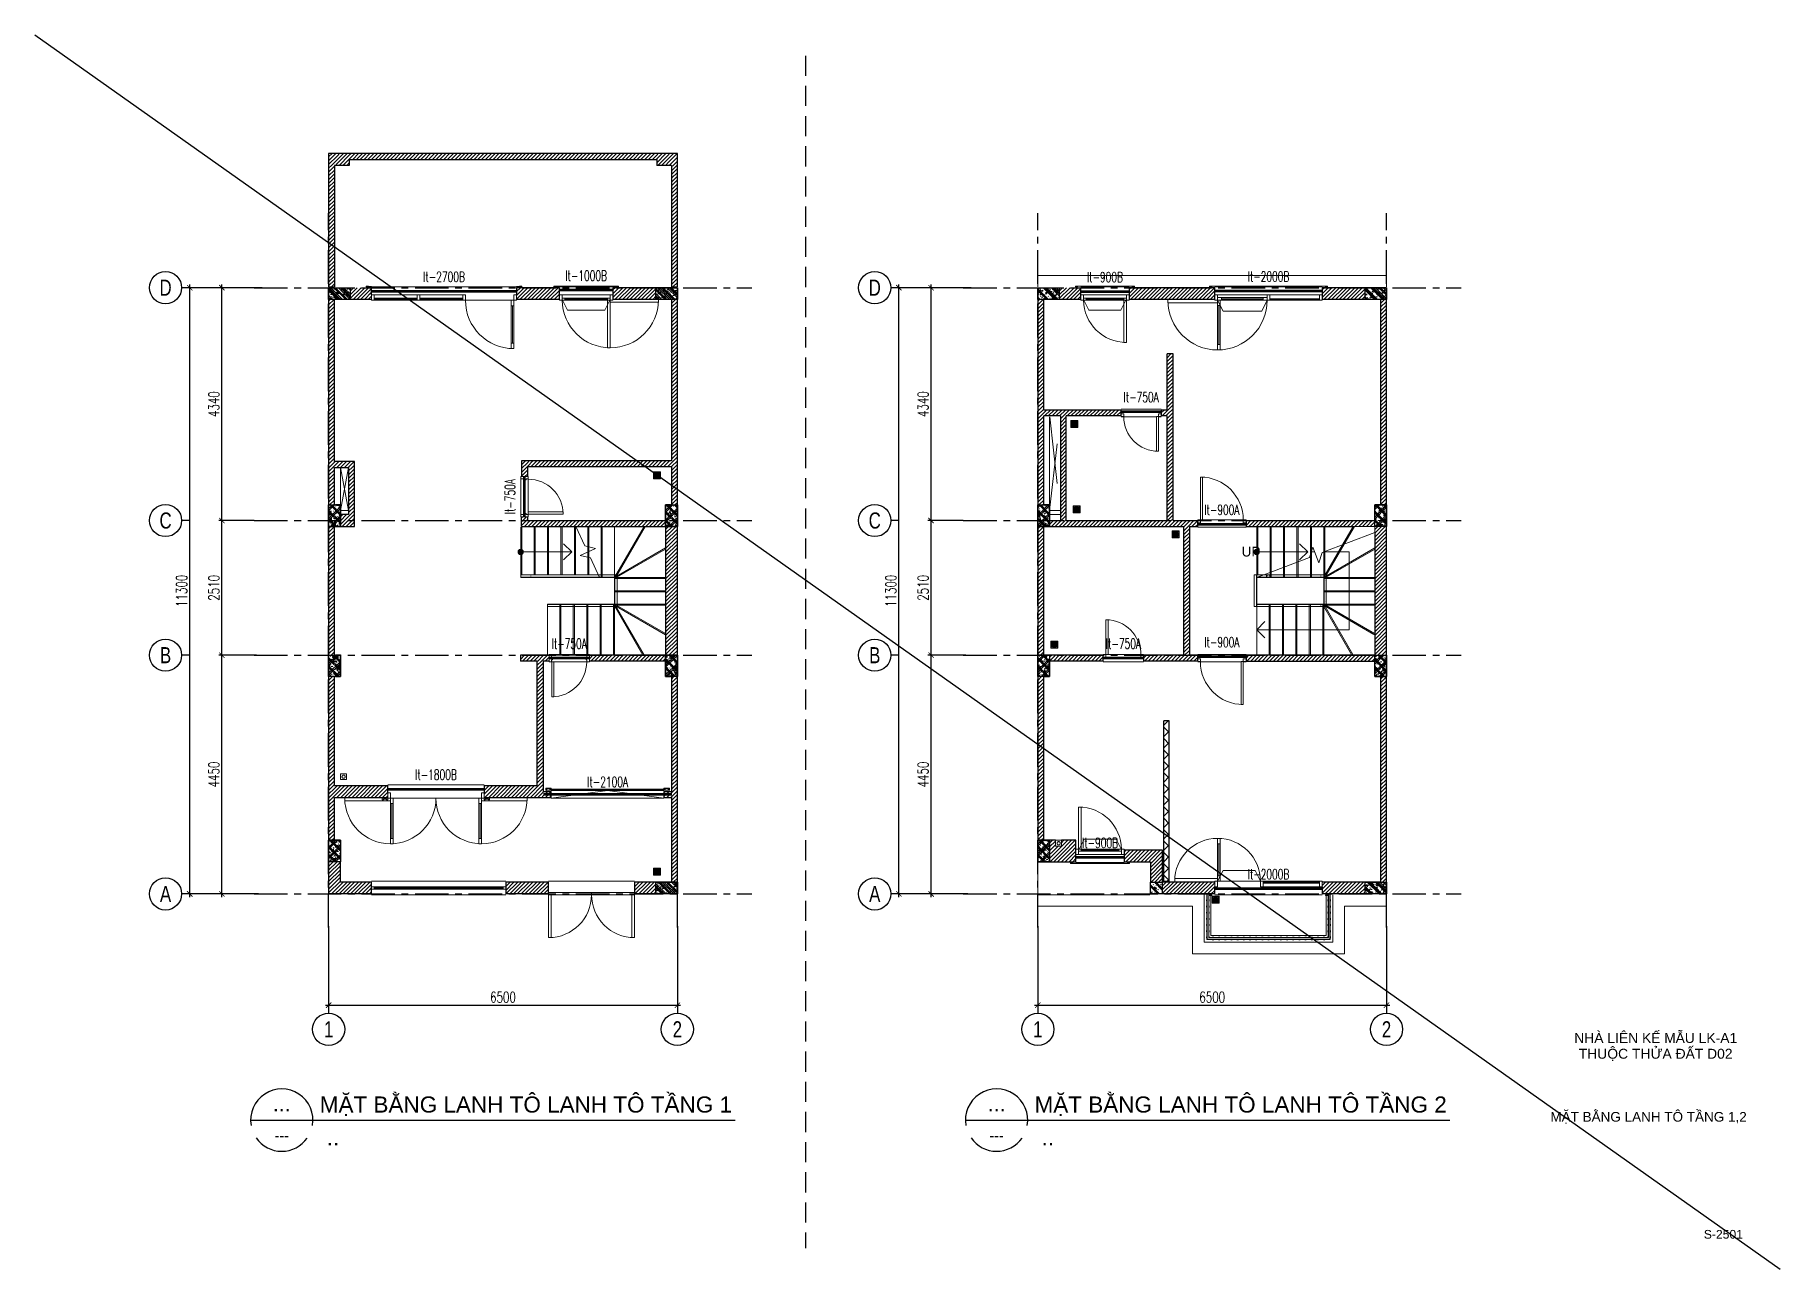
# Model space of a CAD drawing. Header units: millimetres. Extents: x -529861 to -223882, y -171969 to 61504.
# Drawn here: x -472310 to -439778, y -140433 to -117429 of the extents above; entities that cross this region are included whole.
import ezdxf
from ezdxf.enums import TextEntityAlignment as Align

# ---------------------------------------------------------------- set-up
doc = ezdxf.new("R2010")
doc.units = ezdxf.units.MM
doc.header["$LTSCALE"] = 5000
for name, pattern in [('CENTER', [2, 1.25, -0.25, 0.25, -0.25]), ('HIDDEN', [0.375, 0.25, -0.125]), ('Overhead', [3.96875, 2.38125, -1.5875])]:
    doc.linetypes.add(name, pattern=pattern)
doc.layers.get('Defpoints').update_dxf_attribs({"color": 143})
for name, color, linetype, lineweight in [('A-DETL', 1, 'Continuous', 5), ('A-DETL-1', 1, 'HIDDEN', 9), ('A-DETL-THIN', 7, 'Continuous', 5), ('A-DOOR', 8, 'Continuous', 9), ('A-DOOR-CUT', 7, 'Continuous', 18), ('A-DOOR-CUT-1', 7, 'Continuous', 5), ('A-DOOR-GLASS', 4, 'Continuous', 25), ('A-FLOR', 7, 'Continuous', 9), ('A-FLOR-HRAL', 8, 'Continuous', 5), ('A-FLOR-HRAL-1', 8, 'Overhead', 5), ('A-FLOR-LEVL', 7, 'Continuous', 9), ('A-GENM', 7, 'Continuous', 9), ('A-GENM-CUT', 1, 'Continuous', 18), ('A-WALL-CUT-1', 10, 'Continuous', 25), ('A-WALL-PATT-1', 8, 'Continuous', 5), ('A-WALL-PROJECTION', 7, 'Continuous', 9), ('A-WINDOW', 8, 'Continuous', 9), ('A-WINDOW-CUT', 7, 'Continuous', 18), ('A-WINDOW-GLASS', 4, 'Continuous', 9), ('A-WINDOW-GLASS-1', 4, 'Continuous', 25), ('G-ANNO-TTLB', 7, 'Continuous', 18), ('KC-COT-HATCH', 13, 'Continuous', 15), ('KC-COT-NETCAT', 2, 'Continuous', 30), ('P-PIPE', 7, 'Continuous', 9), ('S-BEAM', 7, 'Continuous', 9), ('S-COLS-CUT', 1, 'Continuous', 25), ('S-COLS-PROJECTION', 7, 'Continuous', 9), ('S-COLS-PROJECTION-1', 7, 'Continuous', 25), ('S-COLS-PROJECTION-2', 7, 'Continuous', 5), ('S-STRS-1', 7, 'Continuous', 5), ('S-STRS-2', 7, 'Overhead', 5), ('S-STRS-ANNO', 7, 'Continuous', 5), ('S-STRS-IDEN', 7, 'Continuous', 5), ('S-STRS-MBND', 8, 'Overhead', 5), ('S-STRS-MBND-1', 8, 'Continuous', 5), ('S-text', 2, 'Continuous', 20), ('S-TEXT35', 3, 'Continuous', 30)]:
    doc.layers.add(name, color=color, linetype=linetype, lineweight=lineweight)
for name, color, linetype in [('KC ICC-COTVACH', 3, 'Continuous'), ('KCS_AXIS', 18, 'CENTER'), ('KCS_BORDER', 3, 'Continuous'), ('KCS_CHI', 1, 'Continuous'), ('KCS_DIM', 1, 'Continuous'), ('KCS_HIDDEN', 8, 'HIDDEN'), ('KCS_LANH_TO', 3, 'Continuous'), ('KCS_TEXT', 2, 'Continuous'), ('KCS_TEXT_BANVE_SO', 1, 'Continuous'), ('KCS_TEXT_BANVE_TEN', 162, 'Continuous')]:
    doc.layers.add(name, color=color, linetype=linetype)
doc.layers.add('KCS_Plotter', color=11, linetype='Continuous', plot=False)
doc.styles.add('.VnArialH', font='')
doc.styles.add('ARIAL', font='arial.ttf')
doc.styles.add('Arial_13', font='arial.ttf', dxfattribs={"height": 2.5})
doc.styles.add('Arial_14', font='arial.ttf', dxfattribs={"height": 2.5})
doc.styles.add('s-text', font='vnsimli.shx', dxfattribs={"width": 0.7})
doc.styles.add('style1', font='arial.ttf', dxfattribs={"width": 0.75})
doc.styles.add('VNAVANTH', font='')
doc.styles.add('vnsimpli', font='vnsimli.shx', dxfattribs={"width": 0.65})
doc.styles.get('.VnArialH').set_extended_font_data('.VnArialH')
doc.styles.get('VNAVANTH').set_extended_font_data('.VnAvantH')
doc.dimstyles.new('1-100s', dxfattribs={"dimtxt": 200, "dimasz": 100, "dimexe": 60, "dimexo": 0, "dimgap": 50, "dimtad": 1, "dimdec": 0, "dimzin": 0, "dimdsep": 46, "dimtxsty": 's-text', "dimblk1": 'ARCHTICK', "dimblk2": 'ARCHTICK', "dimsah": 1, "dimcen": 80, "dimdle": 60, "dimclrd": 9, "dimclre": 9, "dimclrt": 2, "dimadec": 0, "dimazin": 0, "dimtfac": 0.0001, "dimtdec": 0, "dimtix": 1, "dimtmove": 1, "dimatfit": 3, "dimldrblk": 'ARCHTICK', "dimfxl": 200, "dimtolj": 1, "dimtzin": 0, "dimarcsym": 0})
pattern_1 = [(50, (-466943.91, -134450.34), (182.1847, -15.9391), [19.05, -209.55]), (355, (-466943.91, -134450.34), (-35.2424, 191.0566), [15.24, -167.64]), (100.451, (-466928.73, -134451.66), (146.9425, 175.1167), [16.19, -178.09]), (46.184, (-466943.91, -134399.54), (271.079, -42.0433), [28.575, -314.325]), (96.636, (-466921.32, -134403.04), (237.4025, 247.427), [24.285, -267.135]), (351.184, (-466943.91, -134399.54), (237.4046, 247.425), [22.86, -251.46]), (21, (-466918.51, -134412.24), (151.6149, -102.2655), [19.05, -209.55]), (226, (-466918.51, -134412.24), (170.6576, -92.8473), [15.24, -167.64]), (71.451, (-466905.88, -134420.76), (213.417, 81.9214), [16.19, -178.09]), (67.5, (-466943.914, -134450.336), (-39.60297, 74.771), [6.706, -158.902, 6.706, -163.474, -168.275]), (67.5, (-466943.914, -134450.336), (-39.60297, 74.771), [-335.788, 6.706, -161.569]), (4.5, (-466943.91, -134450.34), (71.9709, 96.5464), [6.706, -90.322, 6.706, -155.092, -64.135]), (4.5, (-466943.91, -134450.34), (71.9709, 96.5464), [-258.826, 6.706, -57.429]), (327.5, (-467000.556, -134450.336), (135.5905, -5.7289), [6.706, -56.794, 6.706, -191.414, -262.89]), (327.5, (-467000.556, -134450.336), (135.5905, -5.7289), [-261.62, 6.706, -256.184]), (317.5, (-467025.96, -134450.34), (148.1289, 25.4268), [6.706, -75.844, 6.706, -124.866, -186.69]), (317.5, (-467025.96, -134450.34), (148.1289, 25.4268), [-214.122, 6.706, -179.984]), (315, (-466943.91, -134450.34), (76.3322, 76.3322), []), (315, (-466943.91, -134419.22), (76.3322, 76.3322), [])]
pattern_2 = [(45, (-466943.914, -134450.336), (-35.35534, 35.35534), [])]
pattern_3 = [(45, (-453724.11, -134450.336), (-35.35534, 35.35534), [])]
pattern_4 = [(50, (-453724.11, -134450.34), (182.1847, -15.9391), [19.05, -209.55]), (355, (-453724.1, -134450.34), (-35.2424, 191.0566), [15.24, -167.64]), (100.451, (-453708.93, -134451.66), (146.9425, 175.1167), [16.19, -178.09]), (46.184, (-453724.1, -134399.54), (271.079, -42.0433), [28.575, -314.325]), (96.636, (-453701.52, -134403.04), (237.4025, 247.427), [24.285, -267.135]), (351.184, (-453724.1, -134399.54), (237.4046, 247.425), [22.86, -251.46]), (21, (-453698.71, -134412.24), (151.6149, -102.2655), [19.05, -209.55]), (226, (-453698.7, -134412.24), (170.6576, -92.8473), [15.24, -167.64]), (71.451, (-453686.07, -134420.76), (213.417, 81.9214), [16.19, -178.09]), (67.5, (-453724.11, -134450.336), (-39.60297, 74.771), [6.706, -158.902, 6.706, -163.474, -168.275]), (67.5, (-453724.11, -134450.336), (-39.60297, 74.771), [-335.788, 6.706, -161.569]), (4.5, (-453724.11, -134450.34), (71.9709, 96.5464), [6.706, -90.322, 6.706, -155.092, -64.135]), (4.5, (-453724.11, -134450.34), (71.9709, 96.5464), [-258.826, 6.706, -57.429]), (327.5, (-453780.75, -134450.336), (135.5905, -5.7289), [6.706, -56.794, 6.706, -191.414, -262.89]), (327.5, (-453780.75, -134450.336), (135.5905, -5.7289), [-261.62, 6.706, -256.184]), (317.5, (-453806.15, -134450.34), (148.1289, 25.4268), [6.706, -75.844, 6.706, -124.866, -186.69]), (317.5, (-453806.15, -134450.34), (148.1289, 25.4268), [-214.122, 6.706, -179.984]), (315, (-453724.11, -134450.34), (76.3322, 76.3322), []), (315, (-453724.11, -134419.22), (76.3322, 76.3322), [])]

msp = doc.modelspace()

# ---------------------------------------------------------------- texts
at = {"layer": 'G-ANNO-TTLB', "lineweight": 9, "attachment_point": 1}
for s, insert, char_height, width, style in [('\\fArial|b0|i0|c254|p34|;Ế', (-442181.3, -136032.84), 185.0344, 207.6756, 'Arial_14'), ('\\fArial|b0|i0|c254|p34|;Ẫ', (-441726, -136032.84), 185.0344, 207.6756, 'Arial_14'), ('NHÀ LIÊN K', (-443615.74, -136032.84), 185.034, 1738.5418, 'Arial_13'), ('\\fArial|b0|i0|c254|p34|;Ộ', (-442998.89, -136326.58), 185.0344, 243.2772, 'Arial_14'), ('\\fArial|b0|i0|c254|p34|;Ử', (-442191.1, -136326.58), 185.0344, 267.0115, 'Arial_14'), (' M', (-442009.95, -136032.84), 185.034, 344.1482, 'Arial_13'), ('\\fArial|b0|i0|c254|p34|;Ấ', (-441539.97, -136326.58), 185.0344, 207.6756, 'Arial_14'), ('U LK-A1', (-441554.65, -136032.84), 185.034, 1180.7844, 'Arial_13'), ('THU', (-443532.52, -136326.58), 185.034, 646.7613, 'Arial_13'), ('C TH', (-442798.16, -136326.58), 185.034, 735.7651, 'Arial_13'), ('A ', (-441970.79, -136326.58), 185.034, 296.6795, 'Arial_13'), ('Đ', (-441726, -136326.58), 185.03, 225.4764, 'Arial_13'), ('T D02', (-441368.62, -136326.58), 185.034, 854.4369, 'Arial_13')]:
    msp.add_mtext(s, dxfattribs=dict(at, insert=insert, char_height=char_height, width=width, style=style))
at = {"layer": 'KCS_TEXT', "linetype": 'ByBlock', "ltscale": 1500, "style": 'vnsimpli', "width": 0.65}
for s, p in [('lt-2700B', (-464683.91, -122032.84)), ('lt-1000B', (-462033.91, -122011.14)), ('lt-900B', (-452364.11, -122038.33)), ('lt-2000B', (-449314.11, -122027)), ('lt-750A', (-451689.11, -124274.72)), ('lt-900A', (-450184.11, -126376.09)), ('lt-750A', (-462349.25, -128870.34)), ('lt-750A', (-452019.11, -128870.34)), ('lt-900A', (-450184.11, -128843.22)), ('lt-1800B', (-464833.91, -131312.84)), ('lt-2100A', (-461633.91, -131447.71)), ('lt-900B', (-452454.11, -132583.8)), ('lt-2000B', (-449314.11, -133167.07))]:
    msp.add_text(s, height=190, dxfattribs=at).set_placement(p, align=Align.CENTER)
msp.add_text('lt-750A', height=190, rotation=90, dxfattribs=at).set_placement((-463358.91, -126035.34), align=Align.CENTER)
at = {"layer": 'KCS_TEXT_BANVE_SO', "linetype": 'ByBlock', "style": 'Arial_13'}
msp.add_text('S-2501', height=162, dxfattribs=at).set_placement((-441200.54, -139865.5))
at = {"layer": 'KCS_TEXT_BANVE_TEN', "linetype": 'ByBlock', "style": 'Arial_13'}
msp.add_text('MẶT BẰNG LANH TÔ TẦNG 1,2', height=180, dxfattribs=at).set_placement((-444059.95, -137684.85))
at = {"layer": 'S-STRS-IDEN', "insert": (-449814.9, -126970.39), "char_height": 180, "width": 328.8688, "attachment_point": 1, "line_spacing_factor": 0.941778, "style": 'ARIAL'}
msp.add_mtext('UP', dxfattribs=at)

# ---------------------------------------------------------------- blocks, each defined once
blk = doc.blocks.new('HBH_STR_COLUMN_REC - 220x400mm-1577201-MẶT BẰNG ĐỊNH VỊ CỬA TẦNG 1')
at = {"layer": 'S-COLS-CUT'}
for p, q in [((-110, 200), (110, 200)), ((-110, -200), (-110, 200)), ((110, 200), (110, -200)), ((110, -200), (-110, -200))]:
    blk.add_line(p, q, dxfattribs=at)
blk = doc.blocks.new('HBH_STR_COLUMN_REC - 220x400mm-1287819-MẶT BẰNG ĐỊNH VỊ CỬA TẦNG 1')
at = {"layer": 'S-COLS-CUT'}
for p, q in [((-110, 200), (110, 200)), ((-110, -200), (-110, 200)), ((110, 200), (110, -200)), ((110, -200), (-110, -200))]:
    blk.add_line(p, q, dxfattribs=at)
blk = doc.blocks.new('HBH_STR_COLUMN_REC - 220x400mm-1335057-MẶT BẰNG ĐỊNH VỊ CỬA TẦNG 1')
at = {"layer": 'S-COLS-CUT'}
for p, q in [((-110, 200), (110, 200)), ((-110, -200), (-110, 200)), ((110, 200), (110, -200)), ((110, -200), (-110, -200))]:
    blk.add_line(p, q, dxfattribs=at)
blk = doc.blocks.new('HBH_DR_WOOD_SINGLE - 750x2200-1083755-MẶT BẰNG ĐỊNH VỊ CỬA TẦNG 1')
at = {"layer": 'A-DOOR'}
for p, q in [((245, 70), (245, 720)), ((245, 720), (285, 720)), ((285, 720), (285, 70)), ((285, 70), (245, 70))]:
    blk.add_line(p, q, dxfattribs=at)
blk.add_arc((285, 70), 650, 90, 180, dxfattribs=at)
at = {"layer": 'A-DOOR-CUT'}
for p, q in [((-370, 70), (-415, 70)), ((-415, 70), (-415, -70)), ((-370, 30), (-370, 70)), ((-355, 30), (-370, 30)), ((-355, 0), (-355, 30)), ((290, 30), (275, 30)), ((275, 30), (275, 0)), ((335, 70), (290, 70)), ((290, 70), (290, 30)), ((335, -70), (335, 70)), ((-415, -70), (-370, -70)), ((-370, -70), (-370, 0)), ((-370, 0), (-355, 0)), ((275, 0), (290, 0)), ((290, 0), (290, -70)), ((290, -70), (335, -70))]:
    blk.add_line(p, q, dxfattribs=at)
blk = doc.blocks.new('HBH_WD_1LEAF FIX_CỬA TẦNG 1 - 1000x2600-1759659-MẶT BẰNG ĐỊNH VỊ CỬA TẦNG 1')
at = {"layer": 'A-DOOR'}
for p, q in [((560, 140), (-560, 140)), ((-442, -125), (-348, -310)), ((-348, -310), (348, -310)), ((442, -125), (348, -310)), ((400, -125), (400, -1010)), ((450, -125), (450, -160)), ((450, -1010), (450, -125)), ((450, -160), (1350, -160)), ((1350, -160), (1350, -125)), ((400, -1010), (450, -1010))]:
    blk.add_line(p, q, dxfattribs=at)
for start, end in [(180.9582, 270), (270, 359.0418)]:
    blk.add_arc((450, -110), 900, start, end, dxfattribs=at)
at = {"layer": 'A-DOOR-CUT'}
for p, q in [((-560, 140), (-600, 140)), ((-600, 140), (-600, 125)), ((-600, 125), (-560, 125)), ((-560, 125), (-560, 140)), ((560, 140), (560, 125)), ((600, 140), (560, 140)), ((560, 125), (600, 125)), ((600, 125), (600, 140))]:
    blk.add_line(p, q, dxfattribs=at)
at = {"layer": 'A-WINDOW'}
for p, q in [((-500, 130), (500, 130)), ((500, 125), (-500, 125)), ((-450, -25), (450, -25)), ((-450, -125), (-450, -85)), ((-450, -85), (-400, -85)), ((-400, -125), (-450, -125)), ((-400, -85), (400, -85)), ((-400, -85), (-400, -125)), ((-400, -85), (400, -85)), ((-400, -125), (400, -125)), ((400, -125), (-400, -125)), ((400, -125), (400, -85)), ((400, -85), (450, -85)), ((450, -125), (400, -125)), ((450, -85), (450, -125))]:
    blk.add_line(p, q, dxfattribs=at)
at = {"layer": 'A-WINDOW-CUT'}
for p, q in [((-500, 130), (-560, 130)), ((-560, 130), (-560, 125)), ((-560, 125), (-500, 125)), ((-500, 125), (-500, 130)), ((560, 130), (500, 130)), ((500, 130), (500, 125)), ((500, 125), (560, 125)), ((560, 125), (560, 130)), ((-450, -25), (-500, -25)), ((-500, -25), (-500, -125)), ((-500, -125), (-450, -125)), ((-450, -85), (-450, -25)), ((-400, -85), (-450, -85)), ((-450, -85), (-450, -125)), ((-450, -125), (-400, -125)), ((-400, -125), (-400, -85)), ((450, -85), (400, -85)), ((400, -85), (400, -125)), ((400, -125), (450, -125)), ((500, -25), (450, -25)), ((450, -25), (450, -85)), ((450, -125), (450, -85)), ((450, -125), (500, -125)), ((500, -125), (500, -25))]:
    blk.add_line(p, q, dxfattribs=at)
at = {"layer": 'A-WINDOW-GLASS'}
for p, q in [((-400, -110), (-400, -100)), ((-400, -100), (400, -100)), ((400, -110), (-400, -110)), ((400, -100), (400, -110))]:
    blk.add_line(p, q, dxfattribs=at)
at = {"layer": 'A-WINDOW-GLASS-1'}
for p, q in [((400, -100), (-400, -100)), ((-400, -100), (-400, -110)), ((-400, -110), (400, -110)), ((400, -110), (400, -100))]:
    blk.add_line(p, q, dxfattribs=at)
blk = doc.blocks.new('Top Rail Type - Top Rail_Internal_-981427-MẶT BẰNG ĐỊNH VỊ CỬA TẦNG 1')
at = {"layer": 'A-FLOR-HRAL'}
for p, q in [((3913, 6955), (3690, 6955)), ((3690, 6915), (3913, 6915)), ((3878, 6937), (3878, 6933))]:
    blk.add_line(p, q, dxfattribs=at)
at = {"layer": 'A-FLOR-HRAL', "flags": 128}
blk.add_lwpolyline([(3690, 6933), (3690, 6935), (3690, 6937)], dxfattribs=at)
blk = doc.blocks.new('Top Rail Type - Top Rail_Internal_-V1-MẶT BẰNG ĐỊNH VỊ CỬA TẦNG 1')
at = {"layer": 'A-FLOR-HRAL'}
for p, q in [((3690, 6955), (3690, 6915)), ((3690, 6955), (5140, 6955)), ((3690, 6915), (5159, 6915)), ((5159, 6915), (5140, 6955))]:
    blk.add_line(p, q, dxfattribs=at)
at = {"layer": 'A-FLOR-HRAL-1'}
for p, q in [((5140, 6955), (5385, 6955)), ((5159, 6915), (5385, 6915)), ((5385, 6955), (5485, 6955)), ((5385, 6915), (5445, 6915)), ((5445, 6915), (5445, 6855)), ((5445, 6855), (5445, 6465)), ((5485, 6955), (5485, 6855)), ((5485, 6855), (5485, 6465)), ((4190, 6365), (4190, 6405)), ((5385, 6405), (4190, 6405)), ((5385, 6365), (4190, 6365)), ((5445, 6405), (5385, 6405)), ((5485, 6365), (5385, 6365)), ((5445, 6465), (5445, 6405)), ((5485, 6465), (5485, 6365))]:
    blk.add_line(p, q, dxfattribs=at)
blk = doc.blocks.new('HBH_DR_CỬA ĐI 2 CÁNH TẦNG 1 - CỬA 2 CÁNH 1800x2600-1699928-MẶT BẰNG ĐỊNH VỊ CỬA TẦNG 1')
at = {"layer": 'A-DOOR-CUT-1'}
h = blk.add_hatch(dxfattribs=at)
h.set_pattern_fill('FP_3', color=256, style=0, pattern_type=2)
h.set_pattern_definition([(180, (2070, 2920), (6e-14, -500), []), (270, (2070, 2920), (500, 3e-14), [])])
h.paths.add_polyline_path([(-940, 125), (-940, 25), (-890, 25), (-890, 125)])
h.paths.add_polyline_path([(860, 125), (810, 125), (810, 25), (860, 25)])
at = {"layer": 'A-DOOR'}
for p, q in [((-890, 975), (-890, 125)), ((-840, 975), (-890, 975)), ((-840, 875), (-890, 875)), ((-865, 875), (-865, 225)), ((-840, 125), (-840, 975)), ((760, 125), (760, 975)), ((760, 975), (810, 975)), ((760, 875), (810, 875)), ((785, 875), (785, 225)), ((810, 975), (810, 125)), ((-890, 175), (-1740, 175)), ((-1740, 175), (-1740, 125)), ((-890, 225), (-840, 225)), ((-890, 125), (-890, 175)), ((-890, 125), (-840, 125)), ((810, 225), (760, 225)), ((810, 125), (760, 125)), ((810, 125), (810, 175)), ((810, 175), (1660, 175)), ((1660, 175), (1660, 125))]:
    blk.add_line(p, q, dxfattribs=at)
for centre, start, end in [((-890, 125), 90, 180), ((-890, 125), 360, 90), ((810, 125), 90, 180), ((810, 125), 0, 90)]:
    blk.add_arc(centre, 850, start, end, dxfattribs=at)
at = {"layer": 'A-DOOR-CUT'}
for p, q in [((-1040, 155), (-1040, 125)), ((-1020, 155), (-1040, 155)), ((-1040, 125), (-940, 125)), ((-1020, 145), (-1020, 155)), ((-960, 145), (-1020, 145)), ((-940, 155), (-960, 155)), ((-960, 155), (-960, 145)), ((-940, 125), (-940, 155)), ((-890, 125), (-940, 125)), ((-940, 125), (-940, 25)), ((-940, 25), (-890, 25)), ((-890, 25), (-890, 125)), ((860, 125), (810, 125)), ((810, 125), (810, 25)), ((810, 25), (860, 25)), ((880, 155), (860, 155)), ((860, 155), (860, 125)), ((860, 125), (960, 125)), ((860, 25), (860, 125)), ((880, 145), (880, 155)), ((940, 145), (880, 145)), ((960, 155), (940, 155)), ((940, 155), (940, 145)), ((960, 125), (960, 155))]:
    blk.add_line(p, q, dxfattribs=at)
blk = doc.blocks.new('HBH_STR_COLUMN_REC - 220x400mm-1574910-MẶT BẰNG ĐỊNH VỊ CỬA TẦNG 1')
at = {"layer": 'S-COLS-CUT'}
for p, q in [((-110, 200), (110, 200)), ((-110, -200), (-110, 200)), ((110, 200), (110, -200)), ((110, -200), (-110, -200))]:
    blk.add_line(p, q, dxfattribs=at)
blk = doc.blocks.new('HBH_CỔNG 2 CÁNH - HBH_CỔNG 2 CÁNH-1097247-MẶT BẰNG ĐỊNH VỊ CỬA TẦNG 1')
at = {"layer": 'A-DOOR'}
for p, q in [((-800, 820), (-800, 20)), ((-750, 820), (-800, 820)), ((-750, 20), (-750, 820)), ((750, 20), (750, 820)), ((750, 820), (800, 820)), ((800, 820), (800, 20)), ((-800, 20), (0, 20)), ((-800, 20), (-800, -20)), ((0, 20), (800, 20)), ((0, 20), (0, -20)), ((0, -20), (0, 20)), ((800, -20), (800, 20)), ((0, -20), (-800, -20)), ((800, -20), (0, -20))]:
    blk.add_line(p, q, dxfattribs=at)
for centre, start, end in [((-800, 20), 360, 90), ((800, 20), 90, 180)]:
    blk.add_arc(centre, 800, start, end, dxfattribs=at)
blk = doc.blocks.new('HBH_HÀNG RÀO CỔNG - HBH_HÀNG RÀO CỔNG-1101012-MẶT BẰNG ĐỊNH VỊ CỬA TẦNG 1')
at = {"layer": 'A-GENM'}
for p, q in [((-1200, 20), (1200, 20)), ((-1200, 7.5), (-1100, 7.5)), ((-1085, 7.5), (-985, 7.5)), ((-970, 7.5), (-870, 7.5)), ((-855, 7.5), (-755, 7.5)), ((-740, 7.5), (-640, 7.5)), ((-625, 7.5), (-525, 7.5)), ((-510, 7.5), (-410, 7.5)), ((-395, 7.5), (-295, 7.5)), ((-280, 7.5), (-180, 7.5)), ((-165, 7.5), (-65, 7.5)), ((-50, 7.5), (50, 7.5)), ((65, 7.5), (165, 7.5)), ((180, 7.5), (280, 7.5)), ((295, 7.5), (395, 7.5)), ((410, 7.5), (510, 7.5)), ((525, 7.5), (625, 7.5)), ((640, 7.5), (740, 7.5)), ((755, 7.5), (855, 7.5)), ((870, 7.5), (970, 7.5)), ((985, 7.5), (1085, 7.5)), ((1100, 7.5), (1200, 7.5)), ((-1100, -7.5), (-1200, -7.5)), ((1200, -20), (-1200, -20)), ((-985, -7.5), (-1085, -7.5)), ((-870, -7.5), (-970, -7.5)), ((-755, -7.5), (-855, -7.5)), ((-640, -7.5), (-740, -7.5)), ((-525, -7.5), (-625, -7.5)), ((-410, -7.5), (-510, -7.5)), ((-295, -7.5), (-395, -7.5)), ((-180, -7.5), (-280, -7.5)), ((-65, -7.5), (-165, -7.5)), ((50, -7.5), (-50, -7.5)), ((165, -7.5), (65, -7.5)), ((280, -7.5), (180, -7.5)), ((395, -7.5), (295, -7.5)), ((510, -7.5), (410, -7.5)), ((625, -7.5), (525, -7.5)), ((740, -7.5), (640, -7.5)), ((855, -7.5), (755, -7.5)), ((970, -7.5), (870, -7.5)), ((1085, -7.5), (985, -7.5)), ((1200, -7.5), (1100, -7.5))]:
    blk.add_line(p, q, dxfattribs=at)
at = {"layer": 'A-GENM-CUT'}
for p, q in [((-1200, 20), (-1250, 20)), ((-1250, 20), (-1250, -20)), ((-1200, -20), (-1200, 20)), ((-1085, 7.5), (-1100, 7.5)), ((-1100, 7.5), (-1100, -7.5)), ((-1085, -7.5), (-1085, 7.5)), ((-970, 7.5), (-985, 7.5)), ((-985, 7.5), (-985, -7.5)), ((-970, -7.5), (-970, 7.5)), ((-855, 7.5), (-870, 7.5)), ((-870, 7.5), (-870, -7.5)), ((-855, -7.5), (-855, 7.5)), ((-740, 7.5), (-755, 7.5)), ((-755, 7.5), (-755, -7.5)), ((-740, -7.5), (-740, 7.5)), ((-625, 7.5), (-640, 7.5)), ((-640, 7.5), (-640, -7.5)), ((-625, -7.5), (-625, 7.5)), ((-510, 7.5), (-525, 7.5)), ((-525, 7.5), (-525, -7.5)), ((-510, -7.5), (-510, 7.5)), ((-395, 7.5), (-410, 7.5)), ((-410, 7.5), (-410, -7.5)), ((-395, -7.5), (-395, 7.5)), ((-280, 7.5), (-295, 7.5)), ((-295, 7.5), (-295, -7.5)), ((-280, -7.5), (-280, 7.5)), ((-165, 7.5), (-180, 7.5)), ((-180, 7.5), (-180, -7.5)), ((-165, -7.5), (-165, 7.5)), ((-50, 7.5), (-65, 7.5)), ((-65, 7.5), (-65, -7.5)), ((-50, -7.5), (-50, 7.5)), ((65, 7.5), (50, 7.5)), ((50, 7.5), (50, -7.5)), ((65, -7.5), (65, 7.5)), ((180, 7.5), (165, 7.5)), ((165, 7.5), (165, -7.5)), ((180, -7.5), (180, 7.5)), ((295, 7.5), (280, 7.5)), ((280, 7.5), (280, -7.5)), ((295, -7.5), (295, 7.5)), ((410, 7.5), (395, 7.5)), ((395, 7.5), (395, -7.5)), ((410, -7.5), (410, 7.5)), ((525, 7.5), (510, 7.5)), ((510, 7.5), (510, -7.5)), ((525, -7.5), (525, 7.5)), ((640, 7.5), (625, 7.5)), ((625, 7.5), (625, -7.5)), ((640, -7.5), (640, 7.5)), ((755, 7.5), (740, 7.5)), ((740, 7.5), (740, -7.5)), ((755, -7.5), (755, 7.5)), ((870, 7.5), (855, 7.5)), ((855, 7.5), (855, -7.5)), ((870, -7.5), (870, 7.5)), ((985, 7.5), (970, 7.5)), ((970, 7.5), (970, -7.5)), ((985, -7.5), (985, 7.5)), ((1100, 7.5), (1085, 7.5)), ((1085, 7.5), (1085, -7.5)), ((1100, -7.5), (1100, 7.5)), ((1250, 20), (1200, 20)), ((1200, 20), (1200, -20)), ((1250, -20), (1250, 20)), ((-1250, -20), (-1200, -20)), ((-1100, -7.5), (-1085, -7.5)), ((-985, -7.5), (-970, -7.5)), ((-870, -7.5), (-855, -7.5)), ((-755, -7.5), (-740, -7.5)), ((-640, -7.5), (-625, -7.5)), ((-525, -7.5), (-510, -7.5)), ((-410, -7.5), (-395, -7.5)), ((-295, -7.5), (-280, -7.5)), ((-180, -7.5), (-165, -7.5)), ((-65, -7.5), (-50, -7.5)), ((50, -7.5), (65, -7.5)), ((165, -7.5), (180, -7.5)), ((280, -7.5), (295, -7.5)), ((395, -7.5), (410, -7.5)), ((510, -7.5), (525, -7.5)), ((625, -7.5), (640, -7.5)), ((740, -7.5), (755, -7.5)), ((855, -7.5), (870, -7.5)), ((970, -7.5), (985, -7.5)), ((1085, -7.5), (1100, -7.5)), ((1200, -20), (1250, -20))]:
    blk.add_line(p, q, dxfattribs=at)
blk = doc.blocks.new('HBH_DR_1LEAF_2 FIX PANEL - 2700x2600-1532457-MẶT BẰNG ĐỊNH VỊ CỬA TẦNG 1')
at = {"layer": 'A-DOOR'}
for p, q in [((-1011, -22), (-211, -22)), ((-211, -122), (-1011, -122)), ((-161, -22), (639, -22)), ((639, -122), (-161, -122)), ((689, -122), (1589, -122)), ((1589, -122), (1539, -122)), ((1539, -122), (1539, -1022)), ((1589, -222), (1539, -222)), ((1564, -922), (1564, -222)), ((1589, -1022), (1589, -122)), ((1539, -922), (1589, -922)), ((1539, -1022), (1589, -1022))]:
    blk.add_line(p, q, dxfattribs=at)
blk.add_arc((1589, -122), 900, 180, 270, dxfattribs=at)
at = {"layer": 'A-DOOR-CUT'}
for p, q in [((-1121, 143), (-1161, 143)), ((-1161, 143), (-1161, 128)), ((-1161, 128), (-1121, 128)), ((-1121, 133), (-1121, 143)), ((-1061, 133), (-1121, 133)), ((-1121, 133), (-1121, 128)), ((-1121, 128), (-1061, 128)), ((-1061, 128), (-1061, 133)), ((1699, 133), (1639, 133)), ((1639, 133), (1639, 128)), ((1639, 128), (1699, 128)), ((1739, 143), (1699, 143)), ((1699, 143), (1699, 133)), ((1699, 128), (1699, 133)), ((1699, 128), (1739, 128)), ((1739, 128), (1739, 143)), ((-1011, -22), (-1061, -22)), ((-1061, -22), (-1061, -122)), ((-1061, -122), (-1011, -122)), ((-1011, -122), (-1011, -22)), ((-161, -22), (-211, -22)), ((-211, -22), (-211, -122)), ((-211, -122), (-161, -122)), ((-161, -122), (-161, -22)), ((689, -22), (639, -22)), ((639, -22), (639, -122)), ((639, -122), (689, -122)), ((689, -122), (689, -22)), ((1639, -22), (1589, -22)), ((1589, -22), (1589, -122)), ((1589, -122), (1639, -122)), ((1639, -122), (1639, -22))]:
    blk.add_line(p, q, dxfattribs=at)
at = {"layer": 'A-DOOR-GLASS'}
for p, q in [((-211, -91), (-1011, -91)), ((-1011, -91), (-1011, -103)), ((-1011, -103), (-211, -103)), ((-211, -103), (-211, -91)), ((639, -91), (-161, -91)), ((-161, -91), (-161, -103)), ((-161, -103), (639, -103)), ((639, -103), (639, -91))]:
    blk.add_line(p, q, dxfattribs=at)
blk = doc.blocks.new('CuaCuon_M01 - CuaCuon_M01 2100-1700328-MẶT BẰNG ĐỊNH VỊ CỬA TẦNG 1')
at = {"layer": 'A-DOOR'}
for p, q in [((-1075, -87), (-1075, -85)), ((-1075, -85), (1075, -85)), ((-1075, -88), (-1075, -87)), ((-1075, -87), (1075, -87)), ((1075, -88), (-1075, -88)), ((-1075, -89), (-1075, -88)), ((-1075, -88), (-1075, -88)), ((-1075, -88), (1075, -88)), ((-1075, -92), (-1075, -89)), ((1075, -89), (-1075, -89)), ((-1075, -94), (-1075, -92)), ((-1075, -92), (1075, -92)), ((-1075, -95), (-1075, -94)), ((-1075, -94), (-1075, -94)), ((-1075, -94), (1075, -94)), ((-1075, -94), (1075, -94)), ((-1075, -98), (-1075, -95)), ((-1075, -100), (-1075, -98)), ((-1075, -98), (1075, -98)), ((-1075, -100), (1075, -100)), ((1062, -100), (-1063, -100)), ((1075, -85), (1075, -87)), ((1075, -87), (1075, -88)), ((1075, -88), (1075, -88)), ((1075, -88), (1075, -89)), ((1075, -89), (1075, -92)), ((1075, -92), (1075, -94)), ((1075, -94), (1075, -94)), ((1075, -94), (1075, -95)), ((1075, -95), (1075, -98)), ((1075, -98), (1075, -100))]:
    blk.add_line(p, q, dxfattribs=at)
at = {"layer": 'A-DOOR-CUT'}
for p, q in [((-1153, -70), (-1153, -80)), ((-1153, -80), (-1152, -81)), ((-1152, -104), (-1153, -105)), ((-1153, -105), (-1153, -115)), ((-1153, -115), (-1143, -115)), ((-1152, -81), (-1152, -92)), ((-1152, -92), (-1151, -93)), ((-1151, -93), (-1152, -94)), ((-1152, -94), (-1152, -104)), ((-1149, -108), (-1149, -77)), ((-1149, -77), (-1134, -77)), ((-1134, -108), (-1149, -108)), ((-1142, -70), (-1143, -70)), ((-1143, -115), (-1142, -115)), ((-1141, -70), (-1142, -70)), ((-1142, -115), (-1141, -115)), ((-1141, -115), (-1051, -115)), ((-1134, -77), (-1134, -108)), ((-1132, -93), (-1131, -92)), ((-1131, -94), (-1132, -93)), ((-1131, -92), (-1131, -80)), ((-1131, -105), (-1131, -94)), ((-1128, -77), (-1071, -77)), ((-1071, -108), (-1128, -108)), ((-1071, -77), (-1071, -80)), ((-1071, -105), (-1071, -108)), ((-1070, -80), (-1070, -79)), ((-1070, -79), (-1051, -79)), ((-1070, -82), (-1068, -82)), ((-1068, -103), (-1070, -103)), ((-1070, -106), (-1070, -105)), ((-1051, -106), (-1070, -106)), ((-1068, -81), (-1069, -81)), ((-1069, -104), (-1068, -104)), ((-1068, -82), (-1068, -81)), ((-1068, -104), (-1068, -103)), ((-1052, -81), (-1053, -81)), ((-1053, -81), (-1053, -82)), ((-1053, -82), (-1051, -82)), ((-1051, -103), (-1053, -103)), ((-1053, -103), (-1053, -104)), ((-1053, -104), (-1052, -104)), ((-1051, -79), (-1051, -80)), ((-1051, -105), (-1051, -106)), ((-1050, -80), (-1050, -70)), ((-1050, -114), (-1050, -105)), ((1050, -70), (1050, -80)), ((1050, -105), (1050, -114)), ((1051, -80), (1051, -79)), ((1051, -79), (1070, -79)), ((1051, -82), (1053, -82)), ((1053, -103), (1051, -103)), ((1051, -106), (1051, -105)), ((1070, -106), (1051, -106)), ((1051, -115), (1141, -115)), ((1053, -81), (1052, -81)), ((1052, -104), (1053, -104)), ((1053, -82), (1053, -81)), ((1053, -104), (1053, -103)), ((1069, -81), (1068, -81)), ((1068, -81), (1068, -82)), ((1068, -82), (1070, -82)), ((1070, -103), (1068, -103)), ((1068, -103), (1068, -104)), ((1068, -104), (1069, -104)), ((1070, -79), (1070, -80)), ((1070, -105), (1070, -106)), ((1071, -77), (1128, -77)), ((1071, -80), (1071, -77)), ((1071, -108), (1071, -105)), ((1128, -108), (1071, -108)), ((1131, -80), (1131, -92)), ((1131, -92), (1132, -93)), ((1132, -93), (1131, -94)), ((1131, -94), (1131, -105)), ((1134, -77), (1149, -77)), ((1134, -108), (1134, -77)), ((1149, -108), (1134, -108)), ((1142, -70), (1141, -70)), ((1141, -115), (1142, -115)), ((1143, -70), (1142, -70)), ((1142, -115), (1143, -115)), ((1143, -115), (1153, -115)), ((1149, -77), (1149, -108)), ((1151, -93), (1152, -92)), ((1152, -94), (1151, -93)), ((1152, -81), (1153, -80)), ((1152, -92), (1152, -81)), ((1152, -104), (1152, -94)), ((1153, -105), (1152, -104)), ((1153, -80), (1153, -70)), ((1153, -115), (1153, -105))]:
    blk.add_line(p, q, dxfattribs=at)
for centre, radius, start, end in [((-1128, -80), 3.39, 90, 180), ((-1128, -105), 3.39, 180, 270), ((-1070, -80), 1.35, 180, 270), ((-1070, -105), 1.35, 90, 180), ((-1069, -80), 0.677, 180, 270), ((-1069, -105), 0.677, 90, 180), ((-1052, -80), 0.677, 270, 0), ((-1052, -105), 0.677, 0, 90), ((-1051, -80), 1.35, 270, 360), ((-1051, -105), 1.35, 0, 90), ((-1051, -114), 0.677, 270, 0), ((1051, -80), 1.35, 180, 270), ((1051, -105), 1.35, 90, 180), ((1051, -114), 0.677, 180, 270), ((1052, -80), 0.677, 180, 270), ((1052, -105), 0.677, 90, 180), ((1069, -80), 0.677, 270, 0), ((1069, -105), 0.677, 0, 90), ((1070, -80), 1.35, 270, 360), ((1070, -105), 1.35, 0, 90), ((1128, -80), 3.39, 0, 90), ((1128, -105), 3.39, 270, 0)]:
    blk.add_arc(centre, radius, start, end, dxfattribs=at)
blk = doc.blocks.new('HBH_DR_WOOD_SINGLE - 750x2200 CỬA NHÔM KÍNH-1734643-MẶT BẰNG ĐỊNH VỊ CỬA TẦNG 1')
at = {"layer": 'A-DOOR'}
for p, q in [((245, 70), (245, 720)), ((245, 720), (285, 720)), ((285, 720), (285, 70)), ((285, 70), (245, 70))]:
    blk.add_line(p, q, dxfattribs=at)
blk.add_arc((285, 70), 650, 90, 180, dxfattribs=at)
at = {"layer": 'A-DOOR-CUT'}
for p, q in [((-370, 70), (-415, 70)), ((-415, 70), (-415, -70)), ((-370, 30), (-370, 70)), ((-355, 30), (-370, 30)), ((-355, 0), (-355, 30)), ((290, 30), (275, 30)), ((275, 30), (275, 0)), ((335, 70), (290, 70)), ((290, 70), (290, 30)), ((335, -70), (335, 70)), ((-415, -70), (-370, -70)), ((-370, -70), (-370, 0)), ((-370, 0), (-355, 0)), ((275, 0), (290, 0)), ((290, 0), (290, -70)), ((290, -70), (335, -70))]:
    blk.add_line(p, q, dxfattribs=at)
blk = doc.blocks.new('HBH_PLB_FLOOR_WASTE - TYP-1319631-MẶT BẰNG ĐỊNH VỊ CỬA TẦNG 1')
at = {"layer": 'P-PIPE'}
for p, q in [((-65, -65), (-65, 65)), ((-65, 65), (65, 65)), ((65, 65), (-65, 65)), ((-65, 65), (-65, -65)), ((-55, -55), (-55, 55)), ((-55, 55), (55, 55)), ((-36, 15), (-36, -15)), ((-29, -29), (-29, 29)), ((-23, 29), (-23, -29)), ((-16, -37), (-16, 37)), ((-10, 37), (-10, -37)), ((-3, -39), (-3, 39)), ((3, 39), (3, -39)), ((10, -37), (10, 37)), ((16, 37), (16, -37)), ((23, -29), (23, 29)), ((29, 29), (29, -29)), ((36, -15), (36, 15)), ((55, 55), (55, -55)), ((65, 65), (65, -65)), ((65, -65), (65, 65)), ((65, -65), (-65, -65)), ((-65, -65), (65, -65)), ((55, -55), (-55, -55))]:
    blk.add_line(p, q, dxfattribs=at)
blk.add_circle((0, 0), 50, dxfattribs=at)
for centre, radius, start, end in [((0, 0), 41.9, 158.5875, 201.4125), ((-37, 15), 1.61, 21.6335, 158.3665), ((-26, 29), 3, 0, 180), ((-13, 37), 3, 0, 180), ((0, 39), 3, 0, 180), ((13, 37), 3, 0, 180), ((26, 29), 3, 0, 180), ((37, 15), 1.61, 21.6335, 158.3665), ((0, 0), 41.9, 338.5875, 21.4125), ((-37, -15), 1.61, 201.6335, 338.3665), ((-26, -29), 3, 180, 0), ((-13, -37), 3, 180, 0), ((0, -39), 3, 180, 0), ((13, -37), 3, 180, 0), ((26, -29), 3, 180, 0), ((37, -15), 1.61, 201.6335, 338.3665)]:
    blk.add_arc(centre, radius, start, end, dxfattribs=at)
blk = doc.blocks.new('HBH_STR_COLUMN_REC - 220x400mm-1577201-MẶT BẰNG ĐỊNH VỊ CỬA TẦNG 2')
at = {"layer": 'S-COLS-CUT'}
for p, q in [((-110, 200), (110, 200)), ((-110, -200), (-110, 200)), ((110, 200), (110, -200)), ((110, -200), (-110, -200))]:
    blk.add_line(p, q, dxfattribs=at)
blk = doc.blocks.new('HBH_WD_1LEAF FIX - 900x2400-1773262-MẶT BẰNG ĐỊNH VỊ CỬA TẦNG 2')
at = {"layer": 'A-DOOR'}
for p, q in [((510, 140), (-510, 140)), ((-392, -125), (-298, -310)), ((-298, -310), (298, -310)), ((392, -125), (298, -310)), ((350, -125), (350, -910)), ((400, -910), (400, -125)), ((350, -910), (400, -910))]:
    blk.add_line(p, q, dxfattribs=at)
blk.add_arc((400, -110), 800, 181.078, 270, dxfattribs=at)
at = {"layer": 'A-DOOR-CUT'}
for p, q in [((-510, 140), (-550, 140)), ((-550, 140), (-550, 125)), ((-550, 125), (-510, 125)), ((-510, 125), (-510, 140)), ((510, 140), (510, 125)), ((550, 140), (510, 140)), ((510, 125), (550, 125)), ((550, 125), (550, 140))]:
    blk.add_line(p, q, dxfattribs=at)
at = {"layer": 'A-WINDOW'}
for p, q in [((-400, -25), (400, -25)), ((-400, -125), (-400, -85)), ((-400, -85), (-350, -85)), ((-350, -125), (-400, -125)), ((-350, -85), (350, -85)), ((-350, -85), (-350, -125)), ((-350, -85), (350, -85)), ((-350, -125), (350, -125)), ((350, -125), (-350, -125)), ((350, -125), (350, -85)), ((350, -85), (400, -85)), ((400, -125), (350, -125)), ((400, -85), (400, -125))]:
    blk.add_line(p, q, dxfattribs=at)
at = {"layer": 'A-WINDOW-CUT'}
for p, q in [((-400, -25), (-450, -25)), ((-450, -25), (-450, -125)), ((-450, -125), (-400, -125)), ((-400, -85), (-400, -25)), ((-350, -85), (-400, -85)), ((-400, -85), (-400, -125)), ((-400, -125), (-350, -125)), ((-350, -125), (-350, -85)), ((400, -85), (350, -85)), ((350, -85), (350, -125)), ((350, -125), (400, -125)), ((450, -25), (400, -25)), ((400, -25), (400, -85)), ((400, -125), (400, -85)), ((400, -125), (450, -125)), ((450, -125), (450, -25))]:
    blk.add_line(p, q, dxfattribs=at)
at = {"layer": 'A-WINDOW-GLASS'}
for p, q in [((-350, -110), (-350, -100)), ((-350, -100), (350, -100)), ((350, -110), (-350, -110)), ((350, -100), (350, -110))]:
    blk.add_line(p, q, dxfattribs=at)
at = {"layer": 'A-WINDOW-GLASS-1'}
for p, q in [((350, -100), (-350, -100)), ((-350, -100), (-350, -110)), ((-350, -110), (350, -110)), ((350, -110), (350, -100))]:
    blk.add_line(p, q, dxfattribs=at)
blk = doc.blocks.new('PHAO PT01 - PHAO PT01-711474-MẶT BẰNG ĐỊNH VỊ CỬA TẦNG 2')
at = {"layer": 'A-WALL-PROJECTION'}
for p, q in [((110, 780), (110, 995)), ((110, 995), (2195, 995)), ((3210, 995), (3210, 110)), ((5610, 110), (5610, 995)), ((6610, 995), (6610, 780)), ((2995, 780), (110, 780)), ((2995, -105), (2995, 780)), ((5825, 780), (5825, -105)), ((6610, 780), (5825, 780)), ((3210, 110), (5610, 110)), ((5825, -105), (2995, -105))]:
    blk.add_line(p, q, dxfattribs=at)
blk = doc.blocks.new('Railing - 15mm-1301355-MẶT BẰNG ĐỊNH VỊ CỬA TẦNG 2')
at = {"layer": 'A-FLOR-HRAL'}
for p, q in [((-15, 21), (-16, 20)), ((15, -21), (16, -20))]:
    blk.add_line(p, q, dxfattribs=at)
at = {"layer": 'A-FLOR-HRAL', "flags": 128}
for points in [[(-15, 21), (-16, 20), (-17, 20), (-18, 19), (-18, 18), (-19, 17), (-20, 17), (-20, 16), (-21, 15), (-22, 14), (-22, 13), (-23, 12), (-23, 11), (-24, 11), (-24, 10), (-24, 9), (-25, 8), (-25, 7), (-25, 6), (-25, 5), (-26, 4), (-26, 3), (-26, 2), (-26, 1), (-26, 0)], [(-25, 7), (-25, 6), (-25, 5), (-26, 4), (-26, 3), (-26, 2), (-26, 1), (-26, 0)], [(-18, 19), (-18, 18), (-19, 17), (-20, 17), (-20, 16), (-21, 15), (-22, 14), (-22, 13)], [(17, 19), (16, 20), (16, 21), (15, 21)], [(26, 0), (26, 1), (26, 2), (26, 3), (25, 4), (25, 5), (25, 6), (25, 7), (24, 8), (24, 9), (24, 10), (23, 11), (23, 12), (22, 13), (22, 14), (21, 15), (21, 15), (20, 16), (19, 17), (19, 18), (18, 19), (17, 19), (16, 20), (16, 21), (15, 21)], [(22, 14), (21, 15), (21, 15), (20, 16), (19, 17), (19, 18), (18, 18)], [(26, 0), (26, 1), (26, 2), (26, 3), (25, 4), (25, 5), (25, 6)], [(-26, 0), (-26, -1), (-26, -2), (-26, -3), (-25, -4), (-25, -5), (-25, -6)], [(-26, 0), (-26, -1), (-26, -2), (-26, -3), (-25, -4), (-25, -5), (-25, -6), (-25, -7), (-24, -8), (-24, -9), (-24, -10), (-23, -11), (-23, -12), (-22, -13), (-22, -14), (-21, -15), (-21, -15), (-20, -16), (-19, -17), (-19, -18), (-18, -19), (-17, -19), (-16, -20), (-16, -21), (-15, -21)], [(-22, -14), (-21, -15), (-21, -15), (-20, -16), (-19, -17), (-19, -18), (-18, -19)], [(-17, -19), (-16, -20), (-16, -21), (-15, -21)], [(15, -21), (16, -20), (17, -20), (18, -19), (18, -18), (19, -17), (20, -17), (20, -16), (21, -15), (22, -14), (22, -13), (23, -12), (23, -11), (24, -11), (24, -10), (24, -9), (25, -8), (25, -7), (25, -6), (25, -5), (26, -4), (26, -3), (26, -2), (26, -1), (26, 0)], [(18, -19), (18, -18), (19, -17), (20, -17), (20, -16), (21, -15), (22, -14), (22, -13)], [(25, -7), (25, -6), (25, -5), (26, -4), (26, -3), (26, -2), (26, -1), (26, 0)]]:
    blk.add_lwpolyline(points, dxfattribs=at)
at = {"layer": 'A-FLOR-HRAL'}
for radius, start, end in [(19.4, 145.1781, 180), (19.4, 180, 214.8219), (17.2, 160.0293, 180), (17.2, 180, 199.9707), (19.4, 0, 34.4926), (17.2, 0, 19.9707), (19.4, 325.1781, 0), (17.2, 340.0293, 0)]:
    blk.add_arc((0, 0), radius, start, end, dxfattribs=at)
blk = doc.blocks.new('Railing - 15mm-1301357-MẶT BẰNG ĐỊNH VỊ CỬA TẦNG 2')
at = {"layer": 'A-FLOR-HRAL'}
for p, q in [((-15, 21), (-16, 20)), ((15, -21), (16, -20))]:
    blk.add_line(p, q, dxfattribs=at)
at = {"layer": 'A-FLOR-HRAL', "flags": 128}
for points in [[(-15, 21), (-16, 20), (-17, 20), (-18, 19), (-18, 18), (-19, 17), (-20, 17), (-20, 16), (-21, 15), (-22, 14), (-22, 13), (-23, 12), (-23, 11), (-24, 11), (-24, 10), (-24, 9), (-25, 8), (-25, 7), (-25, 6), (-25, 5), (-26, 4), (-26, 3), (-26, 2), (-26, 1), (-26, 0)], [(-25, 7), (-25, 6), (-25, 5), (-26, 4), (-26, 3), (-26, 2), (-26, 1), (-26, 0)], [(-26, 0), (-26, -1), (-26, -2), (-26, -3), (-25, -4), (-25, -5), (-25, -6)], [(-26, 0), (-26, -1), (-26, -2), (-26, -3), (-25, -4), (-25, -5), (-25, -6), (-25, -7), (-24, -8), (-24, -9), (-24, -10), (-23, -11), (-23, -12), (-22, -13), (-22, -14), (-21, -15), (-21, -15), (-20, -16), (-19, -17), (-19, -18), (-18, -19), (-17, -19), (-16, -20), (-16, -21), (-15, -21)], [(-18, 19), (-18, 18), (-19, 17), (-20, 17), (-20, 16), (-21, 15), (-22, 14), (-22, 13)], [(17, 19), (16, 20), (16, 21), (15, 21)], [(26, 0), (26, 1), (26, 2), (26, 3), (25, 4), (25, 5), (25, 6), (25, 7), (24, 8), (24, 9), (24, 10), (23, 11), (23, 12), (22, 13), (22, 14), (21, 15), (21, 15), (20, 16), (19, 17), (19, 18), (18, 19), (17, 19), (16, 20), (16, 21), (15, 21)], [(15, -21), (16, -20), (17, -20), (18, -19), (18, -18), (19, -17), (20, -17), (20, -16), (21, -15), (22, -14), (22, -13), (23, -12), (23, -11), (24, -11), (24, -10), (24, -9), (25, -8), (25, -7), (25, -6), (25, -5), (26, -4), (26, -3), (26, -2), (26, -1), (26, 0)], [(22, 13), (22, 14), (21, 15), (21, 15), (20, 16), (19, 17), (19, 18), (18, 19)], [(26, 0), (26, 1), (26, 2), (26, 3), (25, 4), (25, 5), (25, 6)], [(25, -7), (25, -6), (25, -5), (26, -4), (26, -3), (26, -2), (26, -1), (26, 0)], [(-22, -14), (-21, -15), (-21, -15), (-20, -16), (-19, -17), (-19, -18), (-18, -19)], [(-17, -19), (-16, -20), (-16, -21), (-15, -21)], [(18, -19), (18, -18), (19, -17), (20, -17), (20, -16), (21, -15), (22, -14), (22, -13)]]:
    blk.add_lwpolyline(points, dxfattribs=at)
at = {"layer": 'A-FLOR-HRAL'}
for radius, start, end in [(19.4, 145.1781, 180), (19.4, 180, 214.8219), (17.2, 160.0293, 180), (17.2, 180, 199.9707), (19.4, 0, 34.8219), (17.2, 0, 19.9707), (19.4, 325.1781, 0), (17.2, 340.0293, 0)]:
    blk.add_arc((0, 0), radius, start, end, dxfattribs=at)
blk = doc.blocks.new('Railing - 15mm-V2-MẶT BẰNG ĐỊNH VỊ CỬA TẦNG 2')
at = {"layer": 'A-FLOR-HRAL'}
for p, q in [((-15, 21), (-16, 20)), ((15, -21), (16, -20))]:
    blk.add_line(p, q, dxfattribs=at)
at = {"layer": 'A-FLOR-HRAL', "flags": 128}
for points in [[(-15, 21), (-16, 20), (-17, 20), (-18, 19), (-18, 18), (-19, 17), (-20, 17), (-20, 16), (-21, 15), (-22, 14), (-22, 13), (-23, 12), (-23, 11), (-24, 11), (-24, 10), (-24, 9), (-25, 8), (-25, 7), (-25, 6), (-25, 5), (-26, 4), (-26, 3), (-26, 2), (-26, 1), (-26, 0)], [(-25, 7), (-25, 6), (-25, 5), (-26, 4), (-26, 3), (-26, 2), (-26, 1), (-26, 0)], [(-18, 19), (-18, 18), (-19, 17), (-20, 17), (-20, 16), (-21, 15), (-22, 14), (-22, 13)], [(17, 19), (16, 20), (16, 21), (15, 21)], [(26, 0), (26, 1), (26, 2), (26, 3), (25, 4), (25, 5), (25, 6), (25, 7), (24, 8), (24, 9), (24, 10), (23, 11), (23, 12), (22, 13), (22, 14), (21, 15), (21, 15), (20, 16), (19, 17), (19, 18), (18, 19), (17, 19), (16, 20), (16, 21), (15, 21)], [(22, 14), (21, 15), (21, 15), (20, 16), (19, 17), (19, 18), (18, 18)], [(26, 0), (26, 1), (26, 2), (26, 3), (25, 4), (25, 5), (25, 6)], [(-26, 0), (-26, -1), (-26, -2), (-26, -3), (-25, -4), (-25, -5), (-25, -6)], [(-26, 0), (-26, -1), (-26, -2), (-26, -3), (-25, -4), (-25, -5), (-25, -6), (-25, -7), (-24, -8), (-24, -9), (-24, -10), (-23, -11), (-23, -12), (-22, -13), (-22, -14), (-21, -15), (-21, -15), (-20, -16), (-19, -17), (-19, -18), (-18, -19), (-17, -19), (-16, -20), (-16, -21), (-15, -21)], [(-22, -14), (-21, -15), (-21, -15), (-20, -16), (-19, -17), (-19, -18), (-18, -19)], [(-17, -19), (-16, -20), (-16, -21), (-15, -21)], [(15, -21), (16, -20), (17, -20), (18, -19), (18, -18), (19, -17), (20, -17), (20, -16), (21, -15), (22, -14), (22, -13), (23, -12), (23, -11), (24, -11), (24, -10), (24, -9), (25, -8), (25, -7), (25, -6), (25, -5), (26, -4), (26, -3), (26, -2), (26, -1), (26, 0)], [(18, -19), (18, -18), (19, -17), (20, -17), (20, -16), (21, -15), (22, -14), (22, -13)], [(25, -7), (25, -6), (25, -5), (26, -4), (26, -3), (26, -2), (26, -1), (26, 0)]]:
    blk.add_lwpolyline(points, dxfattribs=at)
at = {"layer": 'A-FLOR-HRAL'}
for radius, start, end in [(19.4, 145.1781, 180), (19.4, 180, 214.8219), (17.2, 160.0293, 180), (17.2, 180, 199.9707), (19.4, 0, 34.8219), (17.2, 0, 19.9707), (19.4, 325.1781, 0), (17.2, 340.0293, 0)]:
    blk.add_arc((0, 0), radius, start, end, dxfattribs=at)
blk = doc.blocks.new('Railing - 15mm-V3-MẶT BẰNG ĐỊNH VỊ CỬA TẦNG 2')
at = {"layer": 'A-FLOR-HRAL'}
for p, q in [((-15, 21), (-16, 20)), ((15, -21), (16, -20))]:
    blk.add_line(p, q, dxfattribs=at)
at = {"layer": 'A-FLOR-HRAL', "flags": 128}
for points in [[(-15, 21), (-16, 20), (-17, 20), (-18, 19), (-18, 18), (-19, 17), (-20, 17), (-20, 16), (-21, 15), (-22, 14), (-22, 13), (-23, 12), (-23, 11), (-24, 11), (-24, 10), (-24, 9), (-25, 8), (-25, 7), (-25, 6), (-25, 5), (-26, 4), (-26, 3), (-26, 2), (-26, 1), (-26, 0)], [(-25, 7), (-25, 6), (-25, 5), (-26, 4), (-26, 3), (-26, 2), (-26, 1), (-26, 0)], [(-18, 19), (-18, 18), (-19, 17), (-20, 17), (-20, 16), (-21, 15), (-22, 14), (-22, 13)], [(17, 19), (16, 20), (16, 21), (15, 21)], [(26, 0), (26, 1), (26, 2), (26, 3), (25, 4), (25, 5), (25, 6), (25, 7), (24, 8), (24, 9), (24, 10), (23, 11), (23, 12), (22, 13), (22, 14), (21, 15), (21, 15), (20, 16), (19, 17), (19, 18), (18, 19), (17, 19), (16, 20), (16, 21), (15, 21)], [(22, 14), (21, 15), (21, 15), (20, 16), (19, 17), (19, 18), (18, 18)], [(26, 0), (26, 1), (26, 2), (26, 3), (25, 4), (25, 5), (25, 6)], [(-26, 0), (-26, -1), (-26, -2), (-26, -3), (-25, -4), (-25, -5), (-25, -6)], [(-26, 0), (-26, -1), (-26, -2), (-26, -3), (-25, -4), (-25, -5), (-25, -6), (-25, -7), (-24, -8), (-24, -9), (-24, -10), (-23, -11), (-23, -12), (-22, -13), (-22, -14), (-21, -15), (-21, -15), (-20, -16), (-19, -17), (-19, -18), (-18, -19), (-17, -19), (-16, -20), (-16, -21), (-15, -21)], [(-22, -14), (-21, -15), (-21, -15), (-20, -16), (-19, -17), (-19, -18), (-18, -19)], [(-17, -19), (-16, -20), (-16, -21), (-15, -21)], [(15, -21), (16, -20), (17, -20), (18, -19), (18, -18), (19, -17), (20, -17), (20, -16), (21, -15), (22, -14), (22, -13), (23, -12), (23, -11), (24, -11), (24, -10), (24, -9), (25, -8), (25, -7), (25, -6), (25, -5), (26, -4), (26, -3), (26, -2), (26, -1), (26, 0)], [(18, -19), (18, -18), (19, -17), (20, -17), (20, -16), (21, -15), (22, -14), (22, -13), (22, -13)], [(25, -7), (25, -6), (25, -5), (26, -4), (26, -3), (26, -2), (26, -1), (26, 0)]]:
    blk.add_lwpolyline(points, dxfattribs=at)
at = {"layer": 'A-FLOR-HRAL'}
for radius, start, end in [(19.4, 145.1781, 180), (19.4, 180, 214.8219), (17.2, 160.0293, 180), (17.2, 180, 199.9707), (19.4, 0, 34.8219), (17.2, 0, 19.9707), (19.4, 325.1781, 0), (17.2, 340.0293, 0)]:
    blk.add_arc((0, 0), radius, start, end, dxfattribs=at)
blk = doc.blocks.new('Railing - 15mm-V4-MẶT BẰNG ĐỊNH VỊ CỬA TẦNG 2')
at = {"layer": 'A-FLOR-HRAL'}
for p, q in [((-15, 21), (-16, 20)), ((15, -21), (16, -20))]:
    blk.add_line(p, q, dxfattribs=at)
at = {"layer": 'A-FLOR-HRAL', "flags": 128}
for points in [[(-15, 21), (-16, 20), (-17, 20), (-18, 19), (-18, 18), (-19, 17), (-20, 17), (-20, 16), (-21, 15), (-22, 14), (-22, 13), (-23, 12), (-23, 11), (-24, 11), (-24, 10), (-24, 9), (-25, 8), (-25, 7), (-25, 6), (-25, 5), (-26, 4), (-26, 3), (-26, 2), (-26, 1), (-26, 0)], [(-25, 7), (-25, 6), (-25, 5), (-26, 4), (-26, 3), (-26, 2), (-26, 1), (-26, 0)], [(-26, 0), (-26, -1), (-26, -2), (-26, -3), (-25, -4), (-25, -5), (-25, -6)], [(-26, 0), (-26, -1), (-26, -2), (-26, -3), (-25, -4), (-25, -5), (-25, -6), (-25, -7), (-24, -8), (-24, -9), (-24, -10), (-23, -11), (-23, -12), (-22, -13), (-22, -14), (-21, -15), (-21, -15), (-20, -16), (-19, -17), (-19, -18), (-18, -19), (-17, -19), (-16, -20), (-16, -21), (-15, -21)], [(-18, 19), (-18, 18), (-19, 17), (-20, 17), (-20, 16), (-21, 15), (-22, 14), (-22, 13)], [(17, 19), (16, 20), (16, 21), (15, 21)], [(26, 0), (26, 1), (26, 2), (26, 3), (25, 4), (25, 5), (25, 6), (25, 7), (24, 8), (24, 9), (24, 10), (23, 11), (23, 12), (22, 13), (22, 14), (21, 15), (21, 15), (20, 16), (19, 17), (19, 18), (18, 19), (17, 19), (16, 20), (16, 21), (15, 21)], [(15, -21), (16, -20), (17, -20), (18, -19), (18, -18), (19, -17), (20, -17), (20, -16), (21, -15), (22, -14), (22, -13), (23, -12), (23, -11), (24, -11), (24, -10), (24, -9), (25, -8), (25, -7), (25, -6), (25, -5), (26, -4), (26, -3), (26, -2), (26, -1), (26, 0)], [(22, 14), (21, 15), (21, 15), (20, 16), (19, 17), (19, 18), (18, 18)], [(26, 0), (26, 1), (26, 2), (26, 3), (25, 4), (25, 5), (25, 6)], [(25, -7), (25, -6), (25, -5), (26, -4), (26, -3), (26, -2), (26, -1), (26, 0)], [(-22, -14), (-21, -15), (-21, -15), (-20, -16), (-19, -17), (-19, -18), (-18, -19)], [(-17, -19), (-16, -20), (-16, -21), (-15, -21)], [(18, -19), (18, -18), (19, -17), (20, -17), (20, -16), (21, -15), (22, -14), (22, -13)]]:
    blk.add_lwpolyline(points, dxfattribs=at)
at = {"layer": 'A-FLOR-HRAL'}
for radius, start, end in [(19.4, 145.1781, 180), (19.4, 180, 214.8219), (17.2, 160.0293, 180), (17.2, 180, 199.9707), (19.4, 0, 34.8219), (17.2, 0, 19.9707), (19.4, 326.5766, 0), (17.2, 340.0293, 0)]:
    blk.add_arc((0, 0), radius, start, end, dxfattribs=at)
blk = doc.blocks.new('Railing - 15mm-V5-MẶT BẰNG ĐỊNH VỊ CỬA TẦNG 2')
at = {"layer": 'A-FLOR-HRAL'}
for p, q in [((-15, 21), (-16, 20)), ((15, -21), (16, -20))]:
    blk.add_line(p, q, dxfattribs=at)
at = {"layer": 'A-FLOR-HRAL', "flags": 128}
for points in [[(-15, 21), (-16, 20), (-17, 20), (-18, 19), (-18, 18), (-19, 17), (-20, 17), (-20, 16), (-21, 15), (-22, 14), (-22, 13), (-23, 12), (-23, 11), (-24, 11), (-24, 10), (-24, 9), (-25, 8), (-25, 7), (-25, 6), (-25, 5), (-26, 4), (-26, 3), (-26, 2), (-26, 1), (-26, 0)], [(-25, 7), (-25, 6), (-25, 5), (-26, 4), (-26, 3), (-26, 2), (-26, 1), (-26, 0)], [(-18, 19), (-18, 18), (-19, 17), (-20, 17), (-20, 16), (-21, 15), (-22, 14), (-22, 13)], [(17, 19), (16, 20), (16, 21), (15, 21)], [(26, 0), (26, 1), (26, 2), (26, 3), (25, 4), (25, 5), (25, 6), (25, 7), (24, 8), (24, 9), (24, 10), (23, 11), (23, 12), (22, 13), (22, 14), (21, 15), (21, 15), (20, 16), (19, 17), (19, 18), (18, 19), (17, 19), (16, 20), (16, 21), (15, 21)], [(22, 14), (21, 15), (21, 15), (20, 16), (19, 17), (19, 18), (18, 18)], [(26, 0), (26, 1), (26, 2), (26, 3), (25, 4), (25, 5), (25, 6)], [(-26, 0), (-26, -1), (-26, -2), (-26, -3), (-25, -4), (-25, -5)], [(-26, 0), (-26, -1), (-26, -2), (-26, -3), (-25, -4), (-25, -5)], [(15, -21), (16, -20), (17, -20), (18, -19), (18, -18), (19, -17), (20, -17), (20, -16), (21, -15), (22, -14), (22, -13), (23, -12), (23, -11), (24, -11), (24, -10), (24, -9), (25, -8), (25, -7), (25, -6), (25, -5), (26, -4), (26, -3), (26, -2), (26, -1), (26, 0)], [(18, -19), (18, -18), (19, -17), (20, -17), (20, -16), (21, -15), (22, -14), (22, -13)], [(25, -7), (25, -6), (25, -5), (26, -4), (26, -3), (26, -2), (26, -1), (26, 0)]]:
    blk.add_lwpolyline(points, dxfattribs=at)
at = {"layer": 'A-FLOR-HRAL'}
for radius, start, end in [(19.4, 145.1781, 180), (19.4, 180, 196.4053), (17.2, 160.0293, 180), (17.2, 180, 198.4558), (19.4, 0, 34.8219), (17.2, 0, 19.9707), (19.4, 325.1781, 0), (17.2, 340.0293, 0)]:
    blk.add_arc((0, 0), radius, start, end, dxfattribs=at)
blk = doc.blocks.new('Railing - 15mm-V6-MẶT BẰNG ĐỊNH VỊ CỬA TẦNG 2')
at = {"layer": 'A-FLOR-HRAL'}
for p, q in [((-15, 21), (-16, 20)), ((15, -21), (16, -20))]:
    blk.add_line(p, q, dxfattribs=at)
at = {"layer": 'A-FLOR-HRAL', "flags": 128}
for points in [[(-15, 21), (-16, 20), (-17, 20), (-18, 19), (-18, 18), (-19, 17), (-20, 17), (-20, 16), (-21, 15), (-22, 14), (-22, 13), (-23, 12), (-23, 11), (-24, 11), (-24, 10), (-24, 9), (-25, 8), (-25, 7), (-25, 6), (-25, 5), (-26, 4), (-26, 3), (-26, 2), (-26, 1), (-26, 0)], [(-25, 7), (-25, 6), (-25, 5), (-26, 4), (-26, 3), (-26, 2), (-26, 1), (-26, 0)], [(-26, 0), (-26, -1), (-26, -2), (-26, -3), (-25, -4), (-25, -5), (-25, -6)], [(-26, 0), (-26, -1), (-26, -2), (-26, -3), (-25, -4), (-25, -5), (-25, -6), (-25, -7), (-24, -8), (-24, -9), (-24, -10), (-23, -11), (-23, -12), (-22, -13), (-22, -14), (-21, -15), (-21, -15), (-20, -16), (-19, -17), (-19, -18), (-18, -19), (-17, -19), (-16, -20), (-16, -21), (-15, -21)], [(-18, 19), (-18, 18), (-19, 17), (-20, 17), (-20, 16), (-21, 15), (-22, 14), (-22, 13)], [(17, 19), (16, 20), (16, 21), (15, 21)], [(26, 0), (26, 1), (26, 2), (26, 3), (25, 4), (25, 5), (25, 6), (25, 7), (24, 8), (24, 9), (24, 10), (23, 11), (23, 12), (22, 13), (22, 14), (21, 15), (21, 15), (20, 16), (19, 17), (19, 18), (18, 19), (17, 19), (16, 20), (16, 21), (15, 21)], [(15, -21), (16, -20), (17, -20), (18, -19), (18, -18), (19, -17), (20, -17), (20, -16), (21, -15), (22, -14), (22, -13), (23, -12), (23, -11), (24, -11), (24, -10), (24, -9), (25, -8), (25, -7), (25, -6), (25, -5), (26, -4), (26, -3), (26, -2), (26, -1), (26, 0)], [(22, 14), (21, 15), (21, 15), (20, 16), (19, 17), (19, 18), (18, 19)], [(26, 0), (26, 1), (26, 2), (26, 3), (25, 4), (25, 5), (25, 6)], [(25, -7), (25, -6), (25, -5), (26, -4), (26, -3), (26, -2), (26, -1), (26, 0)], [(-22, -14), (-21, -15), (-21, -15), (-20, -16), (-19, -17), (-19, -18), (-18, -19)], [(-17, -19), (-16, -20), (-16, -21), (-15, -21)], [(18, -19), (18, -18), (19, -17), (20, -17), (20, -16), (21, -15), (22, -14), (22, -13)]]:
    blk.add_lwpolyline(points, dxfattribs=at)
at = {"layer": 'A-FLOR-HRAL'}
for radius, start, end in [(19.4, 145.1781, 180), (19.4, 180, 214.8219), (17.2, 160.0293, 180), (17.2, 180, 199.9707), (19.4, 0, 34.8219), (17.2, 0, 19.9707), (19.4, 325.1781, 0), (17.2, 340.0293, 0)]:
    blk.add_arc((0, 0), radius, start, end, dxfattribs=at)
blk = doc.blocks.new('Railing - 15mm-V7-MẶT BẰNG ĐỊNH VỊ CỬA TẦNG 2')
at = {"layer": 'A-FLOR-HRAL'}
for p, q in [((-15, 21), (-16, 20)), ((15, -21), (16, -20))]:
    blk.add_line(p, q, dxfattribs=at)
at = {"layer": 'A-FLOR-HRAL', "flags": 128}
for points in [[(-15, 21), (-16, 20), (-17, 20), (-18, 19), (-18, 18), (-19, 17), (-20, 17), (-20, 16), (-21, 15), (-22, 14), (-22, 13), (-23, 12), (-23, 11), (-24, 11), (-24, 10), (-24, 9), (-25, 8), (-25, 7), (-25, 6), (-25, 5), (-26, 4), (-26, 3), (-26, 2), (-26, 1), (-26, 0)], [(-25, 7), (-25, 6), (-25, 5), (-26, 4), (-26, 3), (-26, 2), (-26, 1), (-26, 0)], [(-26, 0), (-26, -1), (-26, -2), (-26, -3), (-25, -4), (-25, -5), (-25, -6)], [(-26, 0), (-26, -1), (-26, -2), (-26, -3), (-25, -4), (-25, -5), (-25, -6), (-25, -7), (-24, -8), (-24, -9), (-24, -10), (-23, -11), (-23, -12), (-22, -13), (-22, -14), (-21, -15), (-21, -15), (-20, -16), (-19, -17), (-19, -18), (-18, -19), (-17, -19), (-16, -20), (-16, -21), (-15, -21)], [(-18, 19), (-18, 18), (-19, 17), (-20, 17), (-20, 16), (-21, 15), (-22, 14), (-22, 13)], [(17, 19), (16, 20), (16, 21), (15, 21)], [(26, 0), (26, 1), (26, 2), (26, 3), (25, 4), (25, 5), (25, 6), (25, 7), (24, 8), (24, 9), (24, 10), (23, 11), (23, 12), (22, 13), (22, 14), (21, 15), (21, 15), (20, 16), (19, 17), (19, 18), (18, 19), (17, 19), (16, 20), (16, 21), (15, 21)], [(15, -21), (16, -20), (17, -20), (18, -19), (18, -18), (19, -17), (20, -17), (20, -16), (21, -15), (22, -14), (22, -13), (23, -12), (23, -11), (24, -11), (24, -10), (24, -9), (25, -8), (25, -7), (25, -6), (25, -5), (26, -4), (26, -3), (26, -2), (26, -1), (26, 0)], [(22, 14), (21, 15), (21, 15), (20, 16), (19, 17), (19, 18), (18, 19)], [(26, 0), (26, 1), (26, 2), (26, 3), (25, 4), (25, 5), (25, 6)], [(25, -7), (25, -6), (25, -5), (26, -4), (26, -3), (26, -2), (26, -1), (26, 0)], [(-22, -14), (-21, -15), (-21, -15), (-20, -16), (-19, -17), (-19, -18), (-18, -19)], [(-17, -19), (-16, -20), (-16, -21), (-15, -21)], [(18, -19), (18, -18), (19, -17), (20, -17), (20, -16), (21, -15), (22, -14), (22, -13)]]:
    blk.add_lwpolyline(points, dxfattribs=at)
at = {"layer": 'A-FLOR-HRAL'}
for radius, start, end in [(19.4, 145.1781, 180), (19.4, 180, 214.8219), (17.2, 160.0293, 180), (17.2, 180, 199.9707), (19.4, 0, 34.8219), (17.2, 0, 19.9707), (19.4, 325.1781, 0), (17.2, 340.0293, 0)]:
    blk.add_arc((0, 0), radius, start, end, dxfattribs=at)
blk = doc.blocks.new('Railing - 15mm-V8-MẶT BẰNG ĐỊNH VỊ CỬA TẦNG 2')
at = {"layer": 'A-FLOR-HRAL'}
for p, q in [((-15, 21), (-16, 20)), ((15, -21), (16, -20))]:
    blk.add_line(p, q, dxfattribs=at)
at = {"layer": 'A-FLOR-HRAL', "flags": 128}
for points in [[(-15, 21), (-16, 20), (-17, 20), (-18, 19), (-18, 18), (-19, 17), (-20, 17), (-20, 16), (-21, 15), (-22, 14), (-22, 13), (-23, 12), (-23, 11), (-24, 11), (-24, 10), (-24, 9), (-25, 8), (-25, 7), (-25, 6), (-25, 5), (-26, 4), (-26, 3), (-26, 2), (-26, 1), (-26, 0)], [(-25, 7), (-25, 6), (-25, 5), (-26, 4), (-26, 3), (-26, 2), (-26, 1), (-26, 0)], [(-26, 0), (-26, -1), (-26, -2), (-26, -3), (-25, -4), (-25, -5), (-25, -6)], [(-26, 0), (-26, -1), (-26, -2), (-26, -3), (-25, -4), (-25, -5), (-25, -6), (-25, -7), (-24, -8), (-24, -9), (-24, -10), (-23, -11), (-23, -12), (-22, -13), (-22, -14), (-21, -15), (-21, -15), (-20, -16), (-19, -17), (-19, -18), (-18, -19), (-17, -19), (-16, -20), (-16, -21), (-15, -21)], [(-18, 19), (-18, 18), (-19, 17), (-20, 17), (-20, 16), (-21, 15), (-22, 14), (-22, 13)], [(17, 19), (16, 20), (16, 21), (15, 21)], [(26, 0), (26, 1), (26, 2), (26, 3), (25, 4), (25, 5), (25, 6), (25, 7), (24, 8), (24, 9), (24, 10), (23, 11), (23, 12), (22, 13), (22, 14), (21, 15), (21, 15), (20, 16), (19, 17), (19, 18), (18, 19), (17, 19), (16, 20), (16, 21), (15, 21)], [(15, -21), (16, -20), (17, -20), (18, -19), (18, -18), (19, -17), (20, -17), (20, -16), (21, -15), (22, -14), (22, -13), (23, -12), (23, -11), (24, -11), (24, -10), (24, -9), (25, -8), (25, -7), (25, -6), (25, -5), (26, -4), (26, -3), (26, -2), (26, -1), (26, 0)], [(22, 14), (21, 15), (21, 15), (20, 16), (19, 17), (19, 18), (18, 19)], [(26, 0), (26, 1), (26, 2), (26, 3), (25, 4), (25, 5), (25, 6)], [(25, -7), (25, -6), (25, -5), (26, -4), (26, -3), (26, -2), (26, -1), (26, 0)], [(-22, -14), (-21, -15), (-21, -15), (-20, -16), (-19, -17), (-19, -18), (-18, -19)], [(-17, -19), (-16, -20), (-16, -21), (-15, -21)], [(18, -19), (18, -18), (19, -17), (20, -17), (20, -16), (21, -15), (22, -14), (22, -13)]]:
    blk.add_lwpolyline(points, dxfattribs=at)
at = {"layer": 'A-FLOR-HRAL'}
for radius, start, end in [(19.4, 145.1781, 180), (19.4, 180, 214.8219), (17.2, 160.0293, 180), (17.2, 180, 199.9707), (19.4, 0, 34.8219), (17.2, 0, 19.9707), (19.4, 327.5427, 0), (17.2, 340.0293, 0)]:
    blk.add_arc((0, 0), radius, start, end, dxfattribs=at)
blk = doc.blocks.new('Railing - 15mm-V9-MẶT BẰNG ĐỊNH VỊ CỬA TẦNG 2')
at = {"layer": 'A-FLOR-HRAL'}
for p, q in [((-15, 21), (-16, 20)), ((15, -21), (16, -20))]:
    blk.add_line(p, q, dxfattribs=at)
at = {"layer": 'A-FLOR-HRAL', "flags": 128}
for points in [[(-15, 21), (-16, 20), (-17, 20), (-18, 19), (-18, 18), (-19, 17), (-20, 17), (-20, 16), (-21, 15), (-22, 14), (-22, 13), (-23, 12), (-23, 11), (-24, 11), (-24, 10), (-24, 9), (-25, 8), (-25, 7), (-25, 6), (-25, 5), (-26, 4), (-26, 3), (-26, 2), (-26, 1), (-26, 0)], [(-25, 7), (-25, 6), (-25, 5), (-26, 4), (-26, 3), (-26, 2), (-26, 1), (-26, 0)], [(-26, 0), (-26, -1), (-26, -2), (-26, -3), (-25, -4), (-25, -5), (-25, -6)], [(-26, 0), (-26, -1), (-26, -2), (-26, -3), (-25, -4), (-25, -5), (-25, -6), (-25, -7), (-24, -8), (-24, -9), (-24, -10), (-23, -11), (-23, -12), (-22, -13), (-22, -14), (-21, -15), (-21, -15), (-20, -16), (-19, -17), (-19, -18), (-18, -19), (-17, -19), (-16, -20), (-16, -21), (-15, -21)], [(-18, 19), (-18, 18), (-19, 17), (-20, 17), (-20, 16), (-21, 15), (-22, 14), (-22, 13), (-22, 13)], [(17, 19), (16, 20), (16, 21), (15, 21)], [(26, 0), (26, 1), (26, 2), (26, 3), (25, 4), (25, 5), (25, 6), (25, 7), (24, 8), (24, 9), (24, 10), (23, 11), (23, 12), (22, 13), (22, 14), (21, 15), (21, 15), (20, 16), (19, 17), (19, 18), (18, 19), (17, 19), (16, 20), (16, 21), (15, 21)], [(15, -21), (16, -20), (17, -20), (18, -19), (18, -18), (19, -17), (20, -17), (20, -16), (21, -15), (22, -14), (22, -13), (23, -12), (23, -11), (24, -11), (24, -10), (24, -9), (25, -8), (25, -7), (25, -6), (25, -5), (26, -4), (26, -3), (26, -2), (26, -1), (26, 0)], [(22, 13), (22, 14), (21, 15), (21, 15), (20, 16), (19, 17), (19, 18), (18, 19)], [(26, 0), (26, 1), (26, 2), (26, 3), (25, 4), (25, 5), (25, 6)], [(25, -7), (25, -6), (25, -5), (26, -4), (26, -3), (26, -2), (26, -1), (26, 0)], [(-22, -14), (-21, -15), (-21, -15), (-20, -16), (-19, -17), (-19, -18), (-18, -19)], [(-17, -19), (-16, -20), (-16, -21), (-15, -21)], [(18, -19), (18, -18), (19, -17), (20, -17), (20, -16), (21, -15), (22, -14), (22, -13)]]:
    blk.add_lwpolyline(points, dxfattribs=at)
at = {"layer": 'A-FLOR-HRAL'}
for radius, start, end in [(19.4, 145.1781, 180), (19.4, 180, 214.8219), (17.2, 160.0293, 180), (17.2, 180, 199.9707), (19.4, 0, 34.8219), (17.2, 0, 19.9707), (19.4, 325.1781, 0), (17.2, 340.0293, 0)]:
    blk.add_arc((0, 0), radius, start, end, dxfattribs=at)
blk = doc.blocks.new('Railing - 15mm-V10-MẶT BẰNG ĐỊNH VỊ CỬA TẦNG 2')
at = {"layer": 'A-FLOR-HRAL'}
for p, q in [((-15, 21), (-16, 20)), ((15, -21), (16, -20))]:
    blk.add_line(p, q, dxfattribs=at)
at = {"layer": 'A-FLOR-HRAL', "flags": 128}
for points in [[(-15, 21), (-16, 20), (-17, 20), (-18, 19), (-18, 18), (-19, 17), (-20, 17), (-20, 16), (-21, 15), (-22, 14), (-22, 13), (-23, 12), (-23, 11), (-24, 11), (-24, 10), (-24, 9), (-25, 8), (-25, 7), (-25, 6), (-25, 5), (-26, 4), (-26, 3), (-26, 2), (-26, 1), (-26, 0)], [(-25, 7), (-25, 6), (-25, 5), (-26, 4), (-26, 3), (-26, 2), (-26, 1), (-26, 0)], [(-26, 0), (-26, -1), (-26, -2), (-26, -3), (-25, -4), (-25, -5), (-25, -6)], [(-26, 0), (-26, -1), (-26, -2), (-26, -3), (-25, -4), (-25, -5), (-25, -6), (-25, -7), (-24, -8), (-24, -9), (-24, -10), (-23, -11), (-23, -12), (-22, -13), (-22, -14), (-21, -15), (-21, -15), (-20, -16), (-19, -17), (-19, -18), (-18, -19), (-17, -19), (-16, -20), (-16, -21), (-15, -21)], [(-18, 19), (-18, 18), (-19, 17), (-20, 17), (-20, 16), (-21, 15), (-22, 14), (-22, 13)], [(17, 19), (16, 20), (16, 21), (15, 21)], [(26, 0), (26, 1), (26, 2), (26, 3), (25, 4), (25, 5), (25, 6), (25, 7), (24, 8), (24, 9), (24, 10), (23, 11), (23, 12), (22, 13), (22, 14), (21, 15), (21, 15), (20, 16), (19, 17), (19, 18), (18, 19), (17, 19), (16, 20), (16, 21), (15, 21)], [(15, -21), (16, -20), (17, -20), (18, -19), (18, -18), (19, -17), (20, -17), (20, -16), (21, -15), (22, -14), (22, -13), (23, -12), (23, -11), (24, -11), (24, -10), (24, -9), (25, -8), (25, -7), (25, -6), (25, -5), (26, -4), (26, -3), (26, -2), (26, -1), (26, 0)], [(22, 14), (21, 15), (21, 15), (20, 16), (19, 17), (19, 18), (18, 19)], [(26, 0), (26, 1), (26, 2), (26, 3), (25, 4), (25, 5), (25, 6)], [(25, -7), (25, -6), (25, -5), (26, -4), (26, -3), (26, -2), (26, -1), (26, 0)], [(-22, -14), (-21, -15), (-21, -15), (-20, -16), (-19, -17), (-19, -18), (-18, -19)], [(-17, -19), (-16, -20), (-16, -21), (-15, -21)], [(18, -19), (18, -18), (19, -17), (20, -17), (20, -16), (21, -15), (22, -14), (22, -13)]]:
    blk.add_lwpolyline(points, dxfattribs=at)
at = {"layer": 'A-FLOR-HRAL'}
for radius, start, end in [(19.4, 145.1781, 180), (19.4, 180, 214.8219), (17.2, 161.5323, 180), (17.2, 180, 199.9707), (19.4, 0, 34.8219), (17.2, 0, 18.4677), (19.4, 325.1781, 0), (17.2, 340.0293, 0)]:
    blk.add_arc((0, 0), radius, start, end, dxfattribs=at)
blk = doc.blocks.new('Railing - 15mm-V11-MẶT BẰNG ĐỊNH VỊ CỬA TẦNG 2')
at = {"layer": 'A-FLOR-HRAL'}
for p, q in [((-15, 21), (-16, 20)), ((15, -21), (16, -20))]:
    blk.add_line(p, q, dxfattribs=at)
at = {"layer": 'A-FLOR-HRAL', "flags": 128}
for points in [[(-15, 21), (-16, 20), (-17, 20), (-18, 19), (-18, 18), (-19, 17), (-20, 17), (-20, 16), (-21, 15), (-22, 14), (-22, 13), (-23, 12), (-23, 11), (-24, 11), (-24, 10), (-24, 9), (-25, 8), (-25, 7), (-25, 6), (-25, 5), (-26, 4), (-26, 3), (-26, 2), (-26, 1), (-26, 0)], [(-25, 7), (-25, 6), (-25, 5), (-26, 4), (-26, 3), (-26, 2), (-26, 1), (-26, 0)], [(-26, 0), (-26, -1), (-26, -2), (-26, -3), (-25, -4), (-25, -5), (-25, -6)], [(-26, 0), (-26, -1), (-26, -2), (-26, -3), (-25, -4), (-25, -5), (-25, -6), (-25, -7), (-24, -8), (-24, -9), (-24, -10), (-23, -11), (-23, -12), (-22, -13), (-22, -14), (-21, -15), (-21, -15), (-20, -16), (-19, -17), (-19, -18), (-18, -19), (-17, -19), (-16, -20), (-16, -21), (-15, -21)], [(-18, 19), (-18, 18), (-19, 17), (-20, 17), (-20, 16), (-21, 15), (-22, 14), (-22, 13)], [(17, 19), (16, 20), (16, 21), (15, 21)], [(26, 0), (26, 1), (26, 2), (26, 3), (25, 4), (25, 5), (25, 6), (25, 7), (24, 8), (24, 9), (24, 10), (23, 11), (23, 12), (22, 13), (22, 14), (21, 15), (21, 15), (20, 16), (19, 17), (19, 18), (18, 19), (17, 19), (16, 20), (16, 21), (15, 21)], [(15, -21), (16, -20), (17, -20), (18, -19), (18, -18), (19, -17), (20, -17), (20, -16), (21, -15), (22, -14), (22, -13), (23, -12), (23, -11), (24, -11), (24, -10), (24, -9), (25, -8), (25, -7), (25, -6), (25, -5), (26, -4), (26, -3), (26, -2), (26, -1), (26, 0)], [(22, 14), (21, 15), (21, 15), (20, 16), (19, 17), (19, 18), (18, 19)], [(26, 0), (26, 1), (26, 2), (26, 3), (25, 4), (25, 5), (25, 6)], [(25, -7), (25, -6), (25, -5), (26, -4), (26, -3), (26, -2), (26, -1), (26, 0)], [(-22, -14), (-21, -15), (-21, -15), (-20, -16), (-19, -17), (-19, -18), (-18, -19)], [(-17, -19), (-16, -20), (-16, -21), (-15, -21)], [(18, -19), (18, -18), (19, -17), (20, -17), (20, -16), (21, -15), (22, -14), (22, -13)]]:
    blk.add_lwpolyline(points, dxfattribs=at)
at = {"layer": 'A-FLOR-HRAL'}
for radius, start, end in [(19.4, 145.1781, 180), (19.4, 180, 214.8219), (17.2, 160.0293, 180), (17.2, 180, 199.4132), (19.4, 0, 34.8219), (17.2, 0, 19.9707), (19.4, 325.1781, 0), (17.2, 340.5868, 0)]:
    blk.add_arc((0, 0), radius, start, end, dxfattribs=at)
blk = doc.blocks.new('Railing - 15mm-V12-MẶT BẰNG ĐỊNH VỊ CỬA TẦNG 2')
at = {"layer": 'A-FLOR-HRAL'}
blk.add_line((15, -21), (16, -20), dxfattribs=at)
at = {"layer": 'A-FLOR-HRAL', "flags": 128}
for points in [[(-25, 5), (-26, 4), (-26, 3), (-26, 2), (-26, 1), (-26, 0)], [(-25, 5), (-26, 4), (-26, 3), (-26, 2), (-26, 1), (-26, 0)], [(-26, 0), (-26, -1), (-26, -2), (-26, -3), (-25, -4), (-25, -5), (-25, -6)], [(-26, 0), (-26, -1), (-26, -2), (-26, -3), (-25, -4), (-25, -5), (-25, -6)], [(17, 19), (16, 20), (16, 21), (15, 21)], [(26, 0), (26, 1), (26, 2), (26, 3), (25, 4), (25, 5), (25, 6), (25, 7), (24, 8), (24, 9), (24, 10), (23, 11), (23, 12), (22, 13), (22, 14), (21, 15), (21, 15), (20, 16), (19, 17), (19, 18), (18, 19), (17, 19), (16, 20), (16, 21), (15, 21)], [(15, -21), (16, -20), (17, -20), (18, -19), (18, -18), (19, -17), (20, -17), (20, -16), (21, -15), (22, -14), (22, -13), (23, -12), (23, -11), (24, -11), (24, -10), (24, -9), (25, -8), (25, -7), (25, -6), (25, -5), (26, -4), (26, -3), (26, -2), (26, -1), (26, 0)], [(22, 14), (21, 15), (21, 15), (20, 16), (19, 17), (19, 18), (18, 19)], [(26, 0), (26, 1), (26, 2), (26, 3), (25, 4), (25, 5), (25, 6)], [(25, -7), (25, -6), (25, -5), (26, -4), (26, -3), (26, -2), (26, -1), (26, 0)], [(-25, -6), (-25, -7), (-24, -8), (-24, -9), (-24, -10), (-23, -11), (-23, -12), (-22, -13), (-22, -14), (-21, -15), (-21, -15), (-20, -16), (-19, -17), (-19, -18), (-18, -19), (-17, -19), (-16, -20), (-16, -21), (-15, -21)], [(-22, -14), (-21, -15), (-21, -15), (-20, -16), (-19, -17), (-19, -18), (-18, -19)], [(-17, -19), (-16, -20), (-16, -21), (-15, -21)], [(18, -19), (18, -18), (19, -17), (20, -17), (20, -16), (21, -15), (22, -14), (22, -13)]]:
    blk.add_lwpolyline(points, dxfattribs=at)
at = {"layer": 'A-FLOR-HRAL'}
for radius, start, end in [(19.4, 163.5947, 180), (19.4, 180, 214.8219), (17.2, 161.5442, 180), (17.2, 180, 199.9707), (19.4, 0, 34.8219), (17.2, 0, 19.9707), (19.4, 325.1781, 0), (17.2, 340.0293, 0)]:
    blk.add_arc((0, 0), radius, start, end, dxfattribs=at)
blk = doc.blocks.new('Railing - 15mm-V13-MẶT BẰNG ĐỊNH VỊ CỬA TẦNG 2')
at = {"layer": 'A-FLOR-HRAL'}
for p, q in [((-15, 21), (-16, 20)), ((15, -21), (16, -20))]:
    blk.add_line(p, q, dxfattribs=at)
at = {"layer": 'A-FLOR-HRAL', "flags": 128}
for points in [[(-15, 21), (-16, 20), (-17, 20), (-18, 19), (-18, 18), (-19, 17), (-20, 17), (-20, 16), (-21, 15), (-22, 14), (-22, 13), (-23, 12), (-23, 11), (-24, 11), (-24, 10), (-24, 9), (-25, 8), (-25, 7), (-25, 6), (-25, 5), (-26, 4), (-26, 3), (-26, 2), (-26, 1), (-26, 0)], [(-25, 6), (-25, 6), (-25, 5), (-26, 4), (-26, 3), (-26, 2), (-26, 1), (-26, 0)], [(-26, 0), (-26, -1), (-26, -2), (-26, -3), (-25, -4), (-25, -5), (-25, -6)], [(-26, 0), (-26, -1), (-26, -2), (-26, -3), (-25, -4), (-25, -5), (-25, -6)], [(-18, 19), (-18, 18), (-19, 17), (-20, 17), (-20, 16), (-21, 15), (-22, 14), (-22, 13)], [(17, 19), (16, 20), (16, 21), (15, 21)], [(26, 0), (26, 1), (26, 2), (26, 3), (25, 4), (25, 5), (25, 6), (25, 7), (24, 8), (24, 9), (24, 10), (23, 11), (23, 12), (22, 13), (22, 14), (21, 15), (21, 15), (20, 16), (19, 17), (19, 18), (18, 19), (17, 19), (16, 20), (16, 21), (15, 21)], [(15, -21), (16, -20), (17, -20), (18, -19), (18, -18), (19, -17), (20, -17), (20, -16), (21, -15), (22, -14), (22, -13), (23, -12), (23, -11), (24, -11), (24, -10), (24, -9), (25, -8), (25, -7), (25, -6), (25, -5), (26, -4), (26, -3), (26, -2), (26, -1), (26, 0)], [(22, 14), (21, 15), (21, 15), (20, 16), (19, 17), (19, 18), (18, 19)], [(26, 0), (26, 1), (26, 2), (26, 3), (25, 4), (25, 5), (25, 6)], [(25, -7), (25, -6), (25, -5), (26, -4), (26, -3), (26, -2), (26, -1), (26, 0)], [(-25, -6), (-25, -7), (-24, -8), (-24, -9), (-24, -10), (-23, -11), (-23, -12), (-22, -13), (-22, -14), (-21, -15), (-21, -15), (-20, -16), (-19, -17), (-19, -18), (-18, -19), (-17, -19), (-16, -20), (-16, -21), (-15, -21)], [(-22, -14), (-21, -15), (-21, -15), (-20, -16), (-19, -17), (-19, -18), (-18, -19)], [(-17, -19), (-16, -20), (-16, -21), (-15, -21)], [(18, -19), (18, -18), (19, -17), (20, -17), (20, -16), (21, -15), (22, -14), (22, -13)]]:
    blk.add_lwpolyline(points, dxfattribs=at)
at = {"layer": 'A-FLOR-HRAL'}
for radius, start, end in [(19.4, 146.5766, 180), (19.4, 180, 214.8219), (17.2, 160.0293, 180), (17.2, 180, 199.9707), (19.4, 0, 34.8219), (17.2, 0, 19.9707), (19.4, 325.1781, 0), (17.2, 340.0293, 0)]:
    blk.add_arc((0, 0), radius, start, end, dxfattribs=at)
blk = doc.blocks.new('Railing - 15mm-V14-MẶT BẰNG ĐỊNH VỊ CỬA TẦNG 2')
at = {"layer": 'A-FLOR-HRAL'}
for p, q in [((-15, 21), (-16, 20)), ((15, -21), (16, -20))]:
    blk.add_line(p, q, dxfattribs=at)
at = {"layer": 'A-FLOR-HRAL', "flags": 128}
for points in [[(-15, 21), (-16, 20), (-17, 20), (-18, 19), (-18, 18), (-19, 17), (-20, 17), (-20, 16), (-21, 15), (-22, 14), (-22, 13), (-23, 12), (-23, 11), (-24, 11), (-24, 10), (-24, 9), (-25, 8), (-25, 7), (-25, 6), (-25, 5), (-26, 4), (-26, 3), (-26, 2), (-26, 1), (-26, 0)], [(-25, 6), (-25, 6), (-25, 5), (-26, 4), (-26, 3), (-26, 2), (-26, 1), (-26, 0)], [(-26, 0), (-26, -1), (-26, -2), (-26, -3), (-25, -4), (-25, -5), (-25, -6)], [(-26, 0), (-26, -1), (-26, -2), (-26, -3), (-25, -4), (-25, -5), (-25, -6)], [(-18, 19), (-18, 18), (-19, 17), (-20, 17), (-20, 16), (-21, 15), (-22, 14), (-22, 13), (-22, 13)], [(17, 19), (16, 20), (16, 21), (15, 21)], [(26, 0), (26, 1), (26, 2), (26, 3), (25, 4), (25, 5), (25, 6), (25, 7), (24, 8), (24, 9), (24, 10), (23, 11), (23, 12), (22, 13), (22, 14), (21, 15), (21, 15), (20, 16), (19, 17), (19, 18), (18, 19), (17, 19), (16, 20), (16, 21), (15, 21)], [(15, -21), (16, -20), (17, -20), (18, -19), (18, -18), (19, -17), (20, -17), (20, -16), (21, -15), (22, -14), (22, -13), (23, -12), (23, -11), (24, -11), (24, -10), (24, -9), (25, -8), (25, -7), (25, -6), (25, -5), (26, -4), (26, -3), (26, -2), (26, -1), (26, 0)], [(22, 14), (21, 15), (21, 15), (20, 16), (19, 17), (19, 18), (18, 19)], [(26, 0), (26, 1), (26, 2), (26, 3), (25, 4), (25, 5), (25, 6)], [(25, -7), (25, -6), (25, -5), (26, -4), (26, -3), (26, -2), (26, -1), (26, 0)], [(-25, -6), (-25, -7), (-24, -8), (-24, -9), (-24, -10), (-23, -11), (-23, -12), (-22, -13), (-22, -14), (-21, -15), (-21, -15), (-20, -16), (-19, -17), (-19, -18), (-18, -19), (-17, -19), (-16, -20), (-16, -21), (-15, -21)], [(-22, -14), (-21, -15), (-21, -15), (-20, -16), (-19, -17), (-19, -18), (-18, -19)], [(-17, -19), (-16, -20), (-16, -21), (-15, -21)], [(18, -19), (18, -18), (19, -17), (20, -17), (20, -16), (21, -15), (22, -14), (22, -13)]]:
    blk.add_lwpolyline(points, dxfattribs=at)
at = {"layer": 'A-FLOR-HRAL'}
for radius, start, end in [(19.4, 145.1781, 180), (19.4, 180, 214.8219), (17.2, 160.0293, 180), (17.2, 180, 199.9707), (19.4, 0, 34.8219), (17.2, 0, 19.9707), (19.4, 325.1781, 0), (17.2, 340.0293, 0)]:
    blk.add_arc((0, 0), radius, start, end, dxfattribs=at)
blk = doc.blocks.new('Railing - 15mm-V15-MẶT BẰNG ĐỊNH VỊ CỬA TẦNG 2')
at = {"layer": 'A-FLOR-HRAL'}
for p, q in [((-15, 21), (-16, 20)), ((15, -21), (16, -20))]:
    blk.add_line(p, q, dxfattribs=at)
at = {"layer": 'A-FLOR-HRAL', "flags": 128}
for points in [[(-15, 21), (-16, 20), (-17, 20), (-18, 19), (-18, 18), (-19, 17), (-20, 17), (-20, 16), (-21, 15), (-22, 14), (-22, 13), (-23, 12), (-23, 11), (-24, 11), (-24, 10), (-24, 9), (-25, 8), (-25, 7), (-25, 6), (-25, 5), (-26, 4), (-26, 3), (-26, 2), (-26, 1), (-26, 0)], [(-25, 6), (-25, 6), (-25, 5), (-26, 4), (-26, 3), (-26, 2), (-26, 1), (-26, 0)], [(-26, 0), (-26, -1), (-26, -2), (-26, -3), (-25, -4), (-25, -5), (-25, -6)], [(-26, 0), (-26, -1), (-26, -2), (-26, -3), (-25, -4), (-25, -5), (-25, -6)], [(-18, 19), (-18, 18), (-19, 17), (-20, 17), (-20, 16), (-21, 15), (-22, 14), (-22, 13)], [(17, 19), (16, 20), (16, 21), (15, 21)], [(26, 0), (26, 1), (26, 2), (26, 3), (25, 4), (25, 5), (25, 6), (25, 7), (24, 8), (24, 9), (24, 10), (23, 11), (23, 12), (22, 13), (22, 14), (21, 15), (21, 15), (20, 16), (19, 17), (19, 18), (18, 19), (17, 19), (16, 20), (16, 21), (15, 21)], [(15, -21), (16, -20), (17, -20), (18, -19), (18, -18), (19, -17), (20, -17), (20, -16), (21, -15), (22, -14), (22, -13), (23, -12), (23, -11), (24, -11), (24, -10), (24, -9), (25, -8), (25, -7), (25, -6), (25, -5), (26, -4), (26, -3), (26, -2), (26, -1), (26, 0)], [(22, 14), (21, 15), (21, 15), (20, 16), (19, 17), (19, 18), (18, 19)], [(26, 0), (26, 1), (26, 2), (26, 3), (25, 4), (25, 5), (25, 6)], [(25, -7), (25, -6), (25, -5), (26, -4), (26, -3), (26, -2), (26, -1), (26, 0)], [(-25, -6), (-25, -7), (-24, -8), (-24, -9), (-24, -10), (-23, -11), (-23, -12), (-22, -13), (-22, -14), (-21, -15), (-21, -15), (-20, -16), (-19, -17), (-19, -18), (-18, -19), (-17, -19), (-16, -20), (-16, -21), (-15, -21)], [(-22, -14), (-21, -15), (-21, -15), (-20, -16), (-19, -17), (-19, -18), (-18, -19)], [(-17, -19), (-16, -20), (-16, -21), (-15, -21)], [(18, -19), (18, -18), (19, -17), (20, -17), (20, -16), (21, -15), (22, -14), (22, -13)]]:
    blk.add_lwpolyline(points, dxfattribs=at)
at = {"layer": 'A-FLOR-HRAL'}
for radius, start, end in [(19.4, 145.1781, 180), (19.4, 180, 214.8219), (17.2, 160.0293, 180), (17.2, 180, 199.9707), (19.4, 0, 34.8219), (17.2, 0, 19.9707), (19.4, 325.1781, 0), (17.2, 340.0293, 0)]:
    blk.add_arc((0, 0), radius, start, end, dxfattribs=at)
blk = doc.blocks.new('Railing - 15mm-V16-MẶT BẰNG ĐỊNH VỊ CỬA TẦNG 2')
at = {"layer": 'A-FLOR-HRAL'}
for p, q in [((-15, 21), (-16, 20)), ((15, -21), (16, -20))]:
    blk.add_line(p, q, dxfattribs=at)
at = {"layer": 'A-FLOR-HRAL', "flags": 128}
for points in [[(-15, 21), (-16, 20), (-17, 20), (-18, 19), (-18, 18), (-19, 17), (-20, 17), (-20, 16), (-21, 15), (-22, 14), (-22, 13), (-23, 12), (-23, 11), (-24, 11), (-24, 10), (-24, 9), (-25, 8), (-25, 7), (-25, 6), (-25, 5), (-26, 4), (-26, 3), (-26, 2), (-26, 1), (-26, 0)], [(-25, 6), (-25, 6), (-25, 5), (-26, 4), (-26, 3), (-26, 2), (-26, 1), (-26, 0)], [(-26, 0), (-26, -1), (-26, -2), (-26, -3), (-25, -4), (-25, -5), (-25, -6)], [(-26, 0), (-26, -1), (-26, -2), (-26, -3), (-25, -4), (-25, -5), (-25, -6)], [(-18, 19), (-18, 18), (-19, 17), (-20, 17), (-20, 16), (-21, 15), (-22, 14), (-22, 13)], [(17, 19), (16, 20), (16, 21), (15, 21)], [(26, 0), (26, 1), (26, 2), (26, 3), (25, 4), (25, 5), (25, 6), (25, 7), (24, 8), (24, 9), (24, 10), (23, 11), (23, 12), (22, 13), (22, 14), (21, 15), (21, 15), (20, 16), (19, 17), (19, 18), (18, 19), (17, 19), (16, 20), (16, 21), (15, 21)], [(15, -21), (16, -20), (17, -20), (18, -19), (18, -18), (19, -17), (20, -17), (20, -16), (21, -15), (22, -14), (22, -13), (23, -12), (23, -11), (24, -11), (24, -10), (24, -9), (25, -8), (25, -7), (25, -6), (25, -5), (26, -4), (26, -3), (26, -2), (26, -1), (26, 0)], [(22, 14), (21, 15), (21, 15), (20, 16), (19, 17), (19, 18), (18, 19)], [(26, 0), (26, 1), (26, 2), (26, 3), (25, 4), (25, 5), (25, 6)], [(25, -7), (25, -6), (25, -5), (26, -4), (26, -3), (26, -2), (26, -1), (26, 0)], [(-25, -6), (-25, -7), (-24, -8), (-24, -9), (-24, -10), (-23, -11), (-23, -12), (-22, -13), (-22, -14), (-21, -15), (-21, -15), (-20, -16), (-19, -17), (-19, -18), (-18, -19), (-17, -19), (-16, -20), (-16, -21), (-15, -21)], [(-22, -13), (-22, -14), (-21, -15), (-21, -15), (-20, -16), (-19, -17), (-19, -18), (-18, -19)], [(-17, -19), (-16, -20), (-16, -21), (-15, -21)], [(18, -19), (18, -18), (19, -17), (20, -17), (20, -16), (21, -15), (22, -14), (22, -13)]]:
    blk.add_lwpolyline(points, dxfattribs=at)
at = {"layer": 'A-FLOR-HRAL'}
for radius, start, end in [(19.4, 145.1781, 180), (19.4, 180, 214.8219), (17.2, 160.0293, 180), (17.2, 180, 199.9707), (19.4, 0, 34.8219), (17.2, 0, 19.9707), (19.4, 325.1781, 0), (17.2, 340.0293, 0)]:
    blk.add_arc((0, 0), radius, start, end, dxfattribs=at)
blk = doc.blocks.new('Railing - 15mm-V17-MẶT BẰNG ĐỊNH VỊ CỬA TẦNG 2')
at = {"layer": 'A-FLOR-HRAL'}
for p, q in [((-15, 21), (-16, 20)), ((15, -21), (16, -20))]:
    blk.add_line(p, q, dxfattribs=at)
at = {"layer": 'A-FLOR-HRAL', "flags": 128}
for points in [[(-15, 21), (-16, 20), (-17, 20), (-18, 19), (-18, 18), (-19, 17), (-20, 17), (-20, 16), (-21, 15), (-22, 14), (-22, 13), (-23, 12), (-23, 11), (-24, 11), (-24, 10), (-24, 9), (-25, 8), (-25, 7), (-25, 6), (-25, 5), (-26, 4), (-26, 3), (-26, 2), (-26, 1), (-26, 0)], [(-25, 6), (-25, 6), (-25, 5), (-26, 4), (-26, 3), (-26, 2), (-26, 1), (-26, 0)], [(-26, 0), (-26, -1), (-26, -2), (-26, -3), (-25, -4), (-25, -5), (-25, -6)], [(-26, 0), (-26, -1), (-26, -2), (-26, -3), (-25, -4), (-25, -5), (-25, -6)], [(-18, 19), (-18, 18), (-19, 17), (-20, 17), (-20, 16), (-21, 15), (-22, 14), (-22, 13)], [(17, 19), (16, 20), (16, 21), (15, 21)], [(26, 0), (26, 1), (26, 2), (26, 3), (25, 4), (25, 5), (25, 6), (25, 7), (24, 8), (24, 9), (24, 10), (23, 11), (23, 12), (22, 13), (22, 14), (21, 15), (21, 15), (20, 16), (19, 17), (19, 18), (18, 19), (17, 19), (16, 20), (16, 21), (15, 21)], [(15, -21), (16, -20), (17, -20), (18, -19), (18, -18), (19, -17), (20, -17), (20, -16), (21, -15), (22, -14), (22, -13), (23, -12), (23, -11), (24, -11), (24, -10), (24, -9), (25, -8), (25, -7), (25, -6), (25, -5), (26, -4), (26, -3), (26, -2), (26, -1), (26, 0)], [(22, 14), (21, 15), (21, 15), (20, 16), (19, 17), (19, 18), (18, 19)], [(26, 0), (26, 1), (26, 2), (26, 3), (25, 4), (25, 5), (25, 6)], [(25, -7), (25, -6), (25, -5), (26, -4), (26, -3), (26, -2), (26, -1), (26, 0)], [(-25, -6), (-25, -7), (-24, -8), (-24, -9), (-24, -10), (-23, -11), (-23, -12), (-22, -13), (-22, -14), (-21, -15), (-21, -15), (-20, -16), (-19, -17), (-19, -18), (-18, -19), (-17, -19), (-16, -20), (-16, -21), (-15, -21)], [(-22, -14), (-21, -15), (-21, -15), (-20, -16), (-19, -17), (-19, -18), (-18, -19)], [(-17, -19), (-16, -20), (-16, -21), (-15, -21)], [(18, -19), (18, -18), (19, -17), (20, -17), (20, -16), (21, -15), (22, -14), (22, -13)]]:
    blk.add_lwpolyline(points, dxfattribs=at)
at = {"layer": 'A-FLOR-HRAL'}
for radius, start, end in [(19.4, 145.1781, 180), (19.4, 180, 214.4926), (17.2, 160.0293, 180), (17.2, 180, 199.9707), (19.4, 0, 34.8219), (17.2, 0, 19.9707), (19.4, 325.1781, 0), (17.2, 340.0293, 0)]:
    blk.add_arc((0, 0), radius, start, end, dxfattribs=at)
blk = doc.blocks.new('Railing - 15mm-V18-MẶT BẰNG ĐỊNH VỊ CỬA TẦNG 2')
at = {"layer": 'A-FLOR-HRAL'}
for p, q in [((-15, 21), (-16, 20)), ((15, -21), (16, -20))]:
    blk.add_line(p, q, dxfattribs=at)
at = {"layer": 'A-FLOR-HRAL', "flags": 128}
for points in [[(-15, 21), (-16, 20), (-17, 20), (-18, 19), (-18, 18), (-19, 17), (-20, 17), (-20, 16), (-21, 15), (-22, 14), (-22, 13), (-23, 12), (-23, 11), (-24, 11), (-24, 10), (-24, 9), (-25, 8), (-25, 7), (-25, 6), (-25, 5), (-26, 4), (-26, 3), (-26, 2), (-26, 1), (-26, 0)], [(-25, 6), (-25, 6), (-25, 5), (-26, 4), (-26, 3), (-26, 2), (-26, 1), (-26, 0)], [(-26, 0), (-26, -1), (-26, -2), (-26, -3), (-25, -4), (-25, -5), (-25, -6)], [(-26, 0), (-26, -1), (-26, -2), (-26, -3), (-25, -4), (-25, -5), (-25, -6)], [(-18, 19), (-18, 18), (-19, 17), (-20, 17), (-20, 16), (-21, 15), (-22, 14), (-22, 13)], [(17, 19), (16, 20), (16, 21), (15, 21)], [(26, 0), (26, 1), (26, 2), (26, 3), (25, 4), (25, 5), (25, 6), (25, 7), (24, 8), (24, 9), (24, 10), (23, 11), (23, 12), (22, 13), (22, 14), (21, 15), (21, 15), (20, 16), (19, 17), (19, 18), (18, 19), (17, 19), (16, 20), (16, 21), (15, 21)], [(15, -21), (16, -20), (17, -20), (18, -19), (18, -18), (19, -17), (20, -17), (20, -16), (21, -15), (22, -14), (22, -13), (23, -12), (23, -11), (24, -11), (24, -10), (24, -9), (25, -8), (25, -7), (25, -6), (25, -5), (26, -4), (26, -3), (26, -2), (26, -1), (26, 0)], [(22, 14), (21, 15), (21, 15), (20, 16), (19, 17), (19, 18), (18, 19)], [(26, 0), (26, 1), (26, 2), (26, 3), (25, 4), (25, 5), (25, 6)], [(25, -7), (25, -6), (25, -5), (26, -4), (26, -3), (26, -2), (26, -1), (26, 0)], [(-25, -6), (-25, -7), (-24, -8), (-24, -9), (-24, -10), (-23, -11), (-23, -12), (-22, -13), (-22, -14), (-21, -15), (-21, -15), (-20, -16), (-19, -17), (-19, -18), (-18, -19), (-17, -19), (-16, -20), (-16, -21), (-15, -21)], [(-22, -14), (-21, -15), (-21, -15), (-20, -16), (-19, -17), (-19, -18), (-18, -19)], [(-17, -19), (-16, -20), (-16, -21), (-15, -21)], [(18, -19), (18, -18), (19, -17), (20, -17), (20, -16), (21, -15), (22, -14), (22, -13)]]:
    blk.add_lwpolyline(points, dxfattribs=at)
at = {"layer": 'A-FLOR-HRAL'}
for radius, start, end in [(19.4, 145.1781, 180), (19.4, 180, 214.8219), (17.2, 160.0293, 180), (17.2, 180, 199.9707), (19.4, 0, 34.8219), (17.2, 0, 19.9707), (19.4, 325.1781, 0), (17.2, 340.0293, 0)]:
    blk.add_arc((0, 0), radius, start, end, dxfattribs=at)
blk = doc.blocks.new('Railing - Railing-728537-MẶT BẰNG ĐỊNH VỊ CỬA TẦNG 2')
at = {"layer": 'A-FLOR-HRAL'}
for p, q in [((3260, 995), (3260, 906)), ((3300, 905), (3300, 995)), ((5520, 995), (5520, 906)), ((5560, 905), (5560, 995)), ((3260, 875), (3260, 791)), ((3260, 760), (3260, 676)), ((3300, 790), (3300, 874)), ((3300, 675), (3300, 759)), ((5520, 875), (5520, 791)), ((5520, 760), (5520, 676)), ((5560, 790), (5560, 874)), ((5560, 675), (5560, 759)), ((3260, 645), (3260, 561)), ((3260, 530), (3260, 446)), ((3260, 415), (3260, 331)), ((3300, 560), (3300, 644)), ((3300, 445), (3300, 529)), ((3300, 330), (3300, 414)), ((5520, 645), (5520, 561)), ((5520, 530), (5520, 446)), ((5520, 415), (5520, 331)), ((5560, 560), (5560, 644)), ((5560, 445), (5560, 529)), ((5560, 330), (5560, 414)), ((3260, 300), (3260, 216)), ((3260, 185), (3260, 160)), ((3265, 165), (3260, 160)), ((3260, 160), (3359, 160)), ((3300, 215), (3300, 299)), ((3360, 200), (3305, 200)), ((3390, 160), (3474, 160)), ((3475, 200), (3391, 200)), ((3505, 160), (3589, 160)), ((3590, 200), (3506, 200)), ((3620, 160), (3704, 160)), ((3705, 200), (3621, 200)), ((3735, 160), (3819, 160)), ((3820, 200), (3736, 200)), ((3850, 160), (3934, 160)), ((3935, 200), (3851, 200)), ((3965, 160), (4049, 160)), ((4050, 200), (3966, 200)), ((4080, 160), (4164, 160)), ((4165, 200), (4081, 200)), ((4195, 160), (4279, 160)), ((4280, 200), (4196, 200)), ((4310, 160), (4394, 160)), ((4395, 200), (4311, 200)), ((4425, 160), (4509, 160)), ((4510, 200), (4426, 200)), ((4540, 160), (4624, 160)), ((4625, 200), (4541, 200)), ((4655, 160), (4739, 160)), ((4740, 200), (4656, 200)), ((4770, 160), (4854, 160)), ((4855, 200), (4771, 200)), ((4885, 160), (4969, 160)), ((4970, 200), (4886, 200)), ((5000, 160), (5084, 160)), ((5085, 200), (5001, 200)), ((5115, 160), (5199, 160)), ((5200, 200), (5116, 200)), ((5230, 160), (5314, 160)), ((5315, 200), (5231, 200)), ((5345, 160), (5429, 160)), ((5430, 200), (5346, 200)), ((5460, 160), (5560, 160)), ((5515, 200), (5461, 200)), ((5520, 300), (5520, 216)), ((5555, 165), (5560, 160)), ((5560, 215), (5560, 299)), ((5560, 160), (5560, 184))]:
    blk.add_line(p, q, dxfattribs=at)
for name, p, rotation in [('Railing - 15mm-V18-MẶT BẰNG ĐỊNH VỊ CỬA TẦNG 2', (3280, 890), 180), ('Railing - 15mm-V17-MẶT BẰNG ĐỊNH VỊ CỬA TẦNG 2', (3280, 775), 180), ('Railing - 15mm-V16-MẶT BẰNG ĐỊNH VỊ CỬA TẦNG 2', (3280, 660), 180), ('Railing - 15mm-V15-MẶT BẰNG ĐỊNH VỊ CỬA TẦNG 2', (3280, 545), 180), ('Railing - 15mm-V14-MẶT BẰNG ĐỊNH VỊ CỬA TẦNG 2', (3280, 430), 180), ('Railing - 15mm-V13-MẶT BẰNG ĐỊNH VỊ CỬA TẦNG 2', (3280, 315), 180), ('Railing - 15mm-V12-MẶT BẰNG ĐỊNH VỊ CỬA TẦNG 2', (3280, 200), 180), ('Railing - 15mm-V6-MẶT BẰNG ĐỊNH VỊ CỬA TẦNG 2', (3375, 180), 270), ('Railing - 15mm-V7-MẶT BẰNG ĐỊNH VỊ CỬA TẦNG 2', (3490, 180), 270), ('Railing - 15mm-V6-MẶT BẰNG ĐỊNH VỊ CỬA TẦNG 2', (3605, 180), 270), ('Railing - 15mm-V11-MẶT BẰNG ĐỊNH VỊ CỬA TẦNG 2', (3720, 180), 270), ('Railing - 15mm-V6-MẶT BẰNG ĐỊNH VỊ CỬA TẦNG 2', (3835, 180), 270), ('Railing - 15mm-V7-MẶT BẰNG ĐỊNH VỊ CỬA TẦNG 2', (3950, 180), 270), ('Railing - 15mm-V6-MẶT BẰNG ĐỊNH VỊ CỬA TẦNG 2', (4065, 180), 270), ('Railing - 15mm-V7-MẶT BẰNG ĐỊNH VỊ CỬA TẦNG 2', (4180, 180), 270), ('Railing - 15mm-V10-MẶT BẰNG ĐỊNH VỊ CỬA TẦNG 2', (4295, 180), 270), ('Railing - 15mm-V7-MẶT BẰNG ĐỊNH VỊ CỬA TẦNG 2', (4410, 180), 270), ('Railing - 15mm-V6-MẶT BẰNG ĐỊNH VỊ CỬA TẦNG 2', (4525, 180), 270), ('Railing - 15mm-V7-MẶT BẰNG ĐỊNH VỊ CỬA TẦNG 2', (4640, 180), 270), ('Railing - 15mm-V9-MẶT BẰNG ĐỊNH VỊ CỬA TẦNG 2', (4755, 180), 270), ('Railing - 15mm-V7-MẶT BẰNG ĐỊNH VỊ CỬA TẦNG 2', (4870, 180), 270), ('Railing - 15mm-V6-MẶT BẰNG ĐỊNH VỊ CỬA TẦNG 2', (4985, 180), 270), ('Railing - 15mm-V8-MẶT BẰNG ĐỊNH VỊ CỬA TẦNG 2', (5100, 180), 270), ('Railing - 15mm-V6-MẶT BẰNG ĐỊNH VỊ CỬA TẦNG 2', (5215, 180), 270), ('Railing - 15mm-V7-MẶT BẰNG ĐỊNH VỊ CỬA TẦNG 2', (5330, 180), 270), ('Railing - 15mm-V6-MẶT BẰNG ĐỊNH VỊ CỬA TẦNG 2', (5445, 180), 270)]:
    blk.add_blockref(name, p, dxfattribs=dict(rotation=rotation))
for name, p in [('Railing - 15mm-V7-MẶT BẰNG ĐỊNH VỊ CỬA TẦNG 2', (5540, 890)), ('Railing - 15mm-1301355-MẶT BẰNG ĐỊNH VỊ CỬA TẦNG 2', (5540, 775)), ('Railing - 15mm-1301357-MẶT BẰNG ĐỊNH VỊ CỬA TẦNG 2', (5540, 660)), ('Railing - 15mm-V2-MẶT BẰNG ĐỊNH VỊ CỬA TẦNG 2', (5540, 545)), ('Railing - 15mm-V3-MẶT BẰNG ĐỊNH VỊ CỬA TẦNG 2', (5540, 430)), ('Railing - 15mm-V4-MẶT BẰNG ĐỊNH VỊ CỬA TẦNG 2', (5540, 315)), ('Railing - 15mm-V5-MẶT BẰNG ĐỊNH VỊ CỬA TẦNG 2', (5540, 200))]:
    blk.add_blockref(name, p)
blk = doc.blocks.new('Top Rail Type - Top Rail_Internal_-728548-MẶT BẰNG ĐỊNH VỊ CỬA TẦNG 2')
at = {"layer": 'A-FLOR-HRAL'}
for p, q in [((3265, 165), (3265, 995)), ((3295, 995), (3295, 195)), ((5525, 195), (5525, 995)), ((5555, 995), (5555, 165)), ((5555, 165), (3265, 165)), ((3295, 195), (5525, 195))]:
    blk.add_line(p, q, dxfattribs=at)
blk = doc.blocks.new('HBH_STR_COLUMN_REC - 220x400mm-1287819-MẶT BẰNG ĐỊNH VỊ CỬA TẦNG 2')
at = {"layer": 'S-COLS-CUT'}
for p, q in [((-110, 200), (110, 200)), ((-110, -200), (-110, 200)), ((110, 200), (110, -200)), ((110, -200), (-110, -200))]:
    blk.add_line(p, q, dxfattribs=at)
blk = doc.blocks.new('HBH_STR_COLUMN_REC - 220x400mm-1335057-MẶT BẰNG ĐỊNH VỊ CỬA TẦNG 2')
at = {"layer": 'S-COLS-CUT'}
for p, q in [((-110, 200), (110, 200)), ((-110, -200), (-110, 200)), ((110, 200), (110, -200)), ((110, -200), (-110, -200))]:
    blk.add_line(p, q, dxfattribs=at)
blk = doc.blocks.new('Top Rail Type - Top Rail_Internal_-981427-MẶT BẰNG ĐỊNH VỊ CỬA TẦNG 2')
at = {"layer": 'A-FLOR-HRAL'}
for p, q in [((5385, 6955), (4407, 6955)), ((4407, 6915), (5385, 6915)), ((5485, 6955), (5405, 6955)), ((5405, 6915), (5445, 6915)), ((5445, 6915), (5445, 6855)), ((5445, 6849), (5445, 6465)), ((5485, 6855), (5485, 6955)), ((5485, 6465), (5485, 6849)), ((5379, 6405), (4190, 6405)), ((4190, 6365), (5379, 6365)), ((5445, 6405), (5385, 6405)), ((5385, 6365), (5485, 6365)), ((5445, 6445), (5445, 6405)), ((5485, 6365), (5485, 6445))]:
    blk.add_line(p, q, dxfattribs=at)
at = {"layer": 'A-FLOR-HRAL', "flags": 128}
blk.add_lwpolyline([(4190, 6383), (4190, 6385), (4190, 6387)], dxfattribs=at)
at = {"layer": 'A-FLOR-HRAL'}
for points in [[(5386, 6933), (5385, 6934), (5385, 6935), (5385, 6937), (5386, 6938)], [(5463, 6855), (5464, 6855), (5465, 6855), (5467, 6855), (5467, 6855)], [(5385, 6387), (5385, 6386), (5385, 6385), (5385, 6383), (5385, 6383)], [(5463, 6464), (5464, 6465), (5465, 6465), (5467, 6465), (5468, 6464)]]:
    blk.add_open_spline(points, degree=3, dxfattribs=at)
for points in [[(5463, 6933), (5463, 6933), (5464, 6934), (5465, 6935), (5467, 6937), (5467, 6937), (5468, 6938)], [(5463, 6387), (5463, 6387), (5464, 6386), (5465, 6385), (5467, 6383), (5467, 6383), (5468, 6382)]]:
    blk.add_open_spline(points, degree=3, knots=[0.46272837, 0.46272837, 0.46272837, 0.46272837, 0.47916667, 0.5, 0.52083333, 0.53727163, 0.53727163, 0.53727163, 0.53727163], dxfattribs=at)
blk = doc.blocks.new('Top Rail Type - Top Rail_Internal_-V19-MẶT BẰNG ĐỊNH VỊ CỬA TẦNG 2')
at = {"layer": 'A-FLOR-HRAL'}
for p, q in [((4407, 6955), (5385, 6955)), ((4407, 6915), (5385, 6915)), ((5385, 6955), (5485, 6955)), ((5385, 6915), (5445, 6915)), ((5445, 6915), (5445, 6855)), ((5445, 6855), (5445, 6465)), ((5485, 6955), (5485, 6855)), ((5485, 6855), (5485, 6465)), ((4190, 6365), (4190, 6405)), ((5385, 6405), (4190, 6405)), ((5385, 6365), (4190, 6365)), ((5445, 6405), (5385, 6405)), ((5485, 6365), (5385, 6365)), ((5445, 6465), (5445, 6405)), ((5485, 6465), (5485, 6365))]:
    blk.add_line(p, q, dxfattribs=at)
blk = doc.blocks.new('HBH_WD_FIX2 - HBH_WD_FIX_2000X2400-1630563-MẶT BẰNG ĐỊNH VỊ CỬA TẦNG 2')
at = {"layer": 'A-DOOR'}
for p, q in [((1060, 140), (-1060, 140)), ((-1875, -175), (-1875, -125)), ((-950, -175), (-1875, -175)), ((-950, -1050), (-950, -125)), ((-950, -125), (-848, -325)), ((-950, -125), (-950, -175)), ((-950, -225), (-900, -225)), ((-925, -950), (-925, -225)), ((-900, -125), (-900, -1050)), ((-100, -75), (-875, -75)), ((-875, -125), (-100, -125)), ((-127, -325), (-848, -325)), ((-25, -125), (-127, -325)), ((-900, -950), (-950, -950)), ((-900, -1050), (-950, -1050))]:
    blk.add_line(p, q, dxfattribs=at)
for start, end in [(180, 270), (270, 0)]:
    blk.add_arc((-950, -125), 925, start, end, dxfattribs=at)
at = {"layer": 'A-DOOR-CUT'}
for p, q in [((-1060, 140), (-1100, 140)), ((-1100, 140), (-1100, 125)), ((-1100, 125), (-1060, 125)), ((-1060, 125), (-1060, 140)), ((1060, 140), (1060, 125)), ((1100, 140), (1060, 140)), ((1060, 125), (1100, 125)), ((1100, 125), (1100, 140)), ((-950, -125), (-950, -75)), ((-950, -75), (-875, -75)), ((-875, -125), (-950, -125)), ((-875, -75), (-875, -125)), ((-875, -105), (-875, -95)), ((-875, -95), (-100, -95)), ((-100, -105), (-875, -105)), ((-100, -125), (-100, -75)), ((-100, -75), (-25, -75)), ((-100, -95), (-100, -105)), ((-25, -125), (-100, -125)), ((-25, -75), (-25, -125))]:
    blk.add_line(p, q, dxfattribs=at)
at = {"layer": 'A-WINDOW'}
for p, q in [((-950, -25), (-25, -25)), ((25, -25), (950, -25)), ((950, -125), (25, -125))]:
    blk.add_line(p, q, dxfattribs=at)
at = {"layer": 'A-WINDOW-CUT'}
for p, q in [((-950, -25), (-1000, -25)), ((-1000, -25), (-1000, -125)), ((-1000, -125), (-950, -125)), ((-950, -75), (-950, -25)), ((25, -25), (-25, -25)), ((-25, -25), (-25, -75)), ((-25, -125), (25, -125)), ((25, -125), (25, -25)), ((950, -95), (25, -95)), ((25, -95), (25, -105)), ((25, -105), (950, -105)), ((1000, -25), (950, -25)), ((950, -25), (950, -125)), ((950, -105), (950, -95)), ((950, -125), (1000, -125)), ((1000, -125), (1000, -25))]:
    blk.add_line(p, q, dxfattribs=at)
blk = doc.blocks.new('HBH_DR_GL_SINGLE - 750X2200-997282-MẶT BẰNG ĐỊNH VỊ CỬA TẦNG 2')
at = {"layer": 'A-DOOR'}
blk.add_arc((325, -65), 650, 180, 270, dxfattribs=at)
at = {"layer": 'A-DOOR-CUT'}
for p, q in [((-375, -65), (-375, -15)), ((-375, -15), (-325, -15)), ((-325, -65), (-375, -65)), ((-325, -15), (-325, -65)), ((285, -65), (325, -65)), ((285, -715), (285, -65)), ((325, -65), (325, -15)), ((325, -15), (375, -15)), ((325, -65), (325, -715)), ((375, -65), (325, -65)), ((375, -15), (375, -65)), ((325, -715), (285, -715))]:
    blk.add_line(p, q, dxfattribs=at)
blk = doc.blocks.new('HBH_DR_GL_SINGLE - 900X2200-1169941-MẶT BẰNG ĐỊNH VỊ CỬA TẦNG 2')
at = {"layer": 'A-DOOR'}
blk.add_arc((400, -65), 800, 180, 270, dxfattribs=at)
at = {"layer": 'A-DOOR-CUT'}
for p, q in [((-450, -65), (-450, -15)), ((-450, -15), (-400, -15)), ((-400, -65), (-450, -65)), ((-400, -15), (-400, -65)), ((360, -65), (400, -65)), ((360, -865), (360, -65)), ((400, -65), (400, -15)), ((400, -15), (450, -15)), ((400, -65), (400, -865)), ((450, -65), (400, -65)), ((450, -15), (450, -65)), ((400, -865), (360, -865))]:
    blk.add_line(p, q, dxfattribs=at)
blk = doc.blocks.new('HBH_DR_1LEAF_FIX PANEL - 2000x2400-1459499-MẶT BẰNG ĐỊNH VỊ CỬA TẦNG 2')
at = {"layer": 'A-DOOR'}
for p, q in [((-661, -22), (389, -22)), ((389, -122), (-661, -122)), ((439, -122), (541, -322)), ((439, -122), (1239, -122)), ((541, -322), (1138, -322)), ((1239, -122), (1138, -322)), ((1239, -122), (1189, -122)), ((1189, -122), (1189, -922)), ((1239, -222), (1189, -222)), ((1214, -822), (1214, -222)), ((1239, -922), (1239, -122)), ((1239, -122), (1239, -172)), ((1239, -172), (2039, -172)), ((2039, -172), (2039, -122)), ((1189, -822), (1239, -822)), ((1189, -922), (1239, -922))]:
    blk.add_line(p, q, dxfattribs=at)
for start, end in [(180, 270), (270, 360)]:
    blk.add_arc((1239, -122), 800, start, end, dxfattribs=at)
at = {"layer": 'A-DOOR-CUT'}
for p, q in [((-771, 143), (-811, 143)), ((-811, 143), (-811, 128)), ((-811, 128), (-771, 128)), ((-771, 128), (-771, 143)), ((1389, 143), (1349, 143)), ((1349, 143), (1349, 128)), ((1349, 128), (1389, 128)), ((1389, 128), (1389, 143)), ((-661, -22), (-711, -22)), ((-711, -22), (-711, -122)), ((-711, -122), (-661, -122)), ((-661, -122), (-661, -22)), ((439, -22), (389, -22)), ((389, -22), (389, -122)), ((389, -122), (439, -122)), ((439, -122), (439, -22)), ((1289, -22), (1239, -22)), ((1239, -22), (1239, -122)), ((1239, -122), (1289, -122)), ((1289, -122), (1289, -22))]:
    blk.add_line(p, q, dxfattribs=at)
at = {"layer": 'A-DOOR-GLASS'}
for p, q in [((389, -91), (-661, -91)), ((-661, -91), (-661, -103)), ((-661, -103), (389, -103)), ((389, -103), (389, -91))]:
    blk.add_line(p, q, dxfattribs=at)
blk = doc.blocks.new('Top Rail Type - Top Rail_Internal_-1034154-MẶT BẰNG ĐỊNH VỊ CỬA TẦNG 2')
at = {"layer": 'A-FLOR-HRAL'}
for p, q in [((4407, 6955), (4190, 6955)), ((4190, 6915), (4407, 6915))]:
    blk.add_line(p, q, dxfattribs=at)
at = {"layer": 'A-FLOR-HRAL', "flags": 128}
for points in [[(4190, 6933), (4190, 6935), (4190, 6937)], [(4407, 6955), (4400, 6955), (4393, 6954), (4386, 6952), (4381, 6949), (4377, 6945), (4374, 6942), (4372, 6937), (4372, 6933), (4374, 6929), (4377, 6925), (4381, 6922), (4386, 6919), (4393, 6917), (4400, 6916), (4407, 6915)], [(4407, 6915), (4414, 6916), (4421, 6917), (4427, 6919), (4433, 6922), (4437, 6925), (4440, 6929), (4442, 6933), (4442, 6937), (4440, 6942), (4437, 6945), (4433, 6949), (4427, 6952), (4421, 6954), (4414, 6955), (4407, 6955)]]:
    blk.add_lwpolyline(points, dxfattribs=at)
blk = doc.blocks.new('Top Rail Type - Top Rail_Internal_-V20-MẶT BẰNG ĐỊNH VỊ CỬA TẦNG 2')
at = {"layer": 'A-FLOR-HRAL'}
for p, q in [((4190, 6955), (4190, 6915)), ((4190, 6955), (4309, 6955)), ((4190, 6915), (4204, 6915)), ((4204, 6915), (4309, 6955))]:
    blk.add_line(p, q, dxfattribs=at)
at = {"layer": 'A-FLOR-HRAL-1'}
for p, q in [((4204, 6915), (5385, 6915)), ((4309, 6955), (5385, 6955)), ((5385, 6955), (5485, 6955)), ((5385, 6915), (5445, 6915)), ((5445, 6915), (5445, 6855)), ((5445, 6855), (5445, 6465)), ((5485, 6955), (5485, 6855)), ((5485, 6855), (5485, 6465)), ((4190, 6365), (4190, 6405)), ((5385, 6405), (4190, 6405)), ((5385, 6365), (4190, 6365)), ((5445, 6405), (5385, 6405)), ((5485, 6365), (5385, 6365)), ((5445, 6465), (5445, 6405)), ((5485, 6465), (5485, 6365))]:
    blk.add_line(p, q, dxfattribs=at)
blk = doc.blocks.new('HBH_DR_GL_SINGLE - 750X2200-1048459-MẶT BẰNG ĐỊNH VỊ CỬA TẦNG 2')
at = {"layer": 'A-DOOR'}
blk.add_arc((325, -65), 650, 180, 270, dxfattribs=at)
at = {"layer": 'A-DOOR-CUT'}
for p, q in [((-375, -65), (-375, -15)), ((-375, -15), (-325, -15)), ((-325, -65), (-375, -65)), ((-325, -15), (-325, -65)), ((285, -65), (325, -65)), ((285, -715), (285, -65)), ((325, -65), (325, -15)), ((325, -15), (375, -15)), ((325, -65), (325, -715)), ((375, -65), (325, -65)), ((375, -15), (375, -65)), ((325, -715), (285, -715))]:
    blk.add_line(p, q, dxfattribs=at)
blk = doc.blocks.new('HBH_STR_COLUMN_REC - 220x400mm-1574910-MẶT BẰNG ĐỊNH VỊ CỬA TẦNG 2')
at = {"layer": 'S-COLS-CUT'}
for p, q in [((-110, 200), (110, 200)), ((-110, -200), (-110, 200)), ((110, 200), (110, -200)), ((110, -200), (-110, -200))]:
    blk.add_line(p, q, dxfattribs=at)
blk = doc.blocks.new('Walls 11 - Walls 11-1242703-MẶT BẰNG ĐỊNH VỊ CỬA TẦNG 2')
at = {"layer": 'A-WALL-PROJECTION'}
for p, q in [((110, 12325), (110, 12540)), ((110, 12540), (6610, 12540)), ((6610, 12540), (6610, 12325))]:
    blk.add_line(p, q, dxfattribs=at)
blk = doc.blocks.new('HBH_STR_COLUMN_REC - 220x220mm-1288080-MẶT BẰNG ĐỊNH VỊ CỬA TẦNG 2')
at = {"layer": 'S-COLS-CUT'}
for p, q in [((-110, 110), (110, 110)), ((-110, -110), (-110, 110)), ((110, 110), (110, -110)), ((110, -110), (-110, -110))]:
    blk.add_line(p, q, dxfattribs=at)
blk = doc.blocks.new('HBH_PLB_FLOOR_WASTE - TYP-1319631-MẶT BẰNG ĐỊNH VỊ CỬA TẦNG 2')
at = {"layer": 'P-PIPE'}
for p, q in [((-65, -65), (-65, 65)), ((-65, 65), (65, 65)), ((65, 65), (-65, 65)), ((-65, 65), (-65, -65)), ((-55, -55), (-55, 55)), ((-55, 55), (55, 55)), ((-36, 15), (-36, -15)), ((-29, -29), (-29, 29)), ((-23, 29), (-23, -29)), ((-16, -37), (-16, 37)), ((-10, 37), (-10, -37)), ((-3, -39), (-3, 39)), ((3, 39), (3, -39)), ((10, -37), (10, 37)), ((16, 37), (16, -37)), ((23, -29), (23, 29)), ((29, 29), (29, -29)), ((36, -15), (36, 15)), ((55, 55), (55, -55)), ((65, 65), (65, -65)), ((65, -65), (65, 65)), ((65, -65), (-65, -65)), ((-65, -65), (65, -65)), ((55, -55), (-55, -55))]:
    blk.add_line(p, q, dxfattribs=at)
blk.add_circle((0, 0), 50, dxfattribs=at)
for centre, radius, start, end in [((0, 0), 41.9, 158.5875, 201.4125), ((-37, 15), 1.61, 21.6335, 158.3665), ((-26, 29), 3, 0, 180), ((-13, 37), 3, 0, 180), ((0, 39), 3, 0, 180), ((13, 37), 3, 0, 180), ((26, 29), 3, 0, 180), ((37, 15), 1.61, 21.6335, 158.3665), ((0, 0), 41.9, 338.5875, 21.4125), ((-37, -15), 1.61, 201.6335, 338.3665), ((-26, -29), 3, 180, 0), ((-13, -37), 3, 180, 0), ((0, -39), 3, 180, 0), ((13, -37), 3, 180, 0), ((26, -29), 3, 180, 0), ((37, -15), 1.61, 201.6335, 338.3665)]:
    blk.add_arc(centre, radius, start, end, dxfattribs=at)
blk = doc.blocks.new('Top Rail Type - Top Rail_Internal_-1630870-MẶT BẰNG ĐỊNH VỊ CỬA TẦNG 2')
at = {"layer": 'A-FLOR-HRAL'}
for p, q in [((4145, 6955), (4145, 6365)), ((4162, 6955), (4167, 6955)), ((4185, 6365), (4185, 6955)), ((4167, 6365), (4162, 6365))]:
    blk.add_line(p, q, dxfattribs=at)
blk = doc.blocks.new('Top Rail Type - Top Rail_Internal_-V21-MẶT BẰNG ĐỊNH VỊ CỬA TẦNG 2')
at = {"layer": 'A-FLOR-HRAL'}
for p, q in [((4185, 6955), (4145, 6955)), ((4145, 6955), (4145, 6365)), ((4185, 6955), (4185, 6365)), ((4185, 6365), (4145, 6365))]:
    blk.add_line(p, q, dxfattribs=at)
blk = doc.blocks.new('_ArchTick')
at = {"color": 0, "linetype": 'ByBlock', "const_width": 0.15}
blk.add_lwpolyline([(-0.5, -0.5), (0.5, 0.5)], dxfattribs=at)
blk = doc.blocks.new('*D1159')
at = {"layer": 'Defpoints', "color": 0, "ltscale": 1500, "transparency": 16777216}
for p in [(-30105, -46736), (-23605, -46736), (-23605, -48212)]:
    blk.add_point(p, dxfattribs=at)
at = {"layer": 'KCS_DIM', "color": 9, "lineweight": -2, "ltscale": 1500, "transparency": 16777216}
for p, q in [((-30105, -46736), (-30105, -48272)), ((-23605, -46736), (-23605, -48272)), ((-30165, -48212), (-23545, -48212))]:
    blk.add_line(p, q, dxfattribs=at)
at = {"layer": 'KCS_DIM', "color": 9, "lineweight": -2, "ltscale": 1500, "transparency": 16777216, "xscale": 100, "yscale": 100, "zscale": 100, "rotation": 180}
blk.add_blockref('_ArchTick', (-30105, -48212), dxfattribs=at)
at = {"layer": 'KCS_DIM', "color": 9, "lineweight": -2, "ltscale": 1500, "transparency": 16777216, "xscale": 100, "yscale": 100, "zscale": 100}
blk.add_blockref('_ArchTick', (-23605, -48212), dxfattribs=at)
at = {"layer": 'KCS_DIM', "color": 2, "ltscale": 1500, "transparency": 16777216, "insert": (-26855, -48062), "char_height": 200, "attachment_point": 5, "style": 's-text'}
blk.add_mtext('\\A1;6500', dxfattribs=at)
blk = doc.blocks.new('*D1160')
at = {"layer": 'Defpoints', "color": 0, "ltscale": 1500, "transparency": 16777216}
for p in [(-32095, -41688), (-31449, -41688), (-31412, -46138)]:
    blk.add_point(p, dxfattribs=at)
at = {"layer": 'KCS_DIM', "color": 9, "lineweight": -2, "ltscale": 1500, "transparency": 16777216}
for p, q in [((-32095, -46198), (-32095, -41628)), ((-31449, -41688), (-32155, -41688)), ((-31412, -46138), (-32155, -46138))]:
    blk.add_line(p, q, dxfattribs=at)
at = {"layer": 'KCS_DIM', "color": 9, "lineweight": -2, "ltscale": 1500, "transparency": 16777216, "xscale": 100, "yscale": 100, "zscale": 100}
for p, rotation in [((-32095, -41688), 90), ((-32095, -46138), 270)]:
    blk.add_blockref('_ArchTick', p, dxfattribs=dict(at, rotation=rotation))
at = {"layer": 'KCS_DIM', "color": 2, "ltscale": 1500, "transparency": 16777216, "insert": (-32245, -43913), "char_height": 200, "attachment_point": 5, "rotation": 90, "style": 's-text'}
blk.add_mtext('\\A1;4450', dxfattribs=at)
blk = doc.blocks.new('*D1161')
at = {"layer": 'Defpoints', "color": 0, "ltscale": 1500, "transparency": 16777216}
for p in [(-32095, -39178), (-31495, -39178), (-31449, -41688)]:
    blk.add_point(p, dxfattribs=at)
at = {"layer": 'KCS_DIM', "color": 9, "lineweight": -2, "ltscale": 1500, "transparency": 16777216}
for p, q in [((-31495, -39178), (-32155, -39178)), ((-32095, -41748), (-32095, -39118)), ((-31449, -41688), (-32155, -41688))]:
    blk.add_line(p, q, dxfattribs=at)
at = {"layer": 'KCS_DIM', "color": 9, "lineweight": -2, "ltscale": 1500, "transparency": 16777216, "xscale": 100, "yscale": 100, "zscale": 100}
for p, rotation in [((-32095, -39178), 90), ((-32095, -41688), 270)]:
    blk.add_blockref('_ArchTick', p, dxfattribs=dict(at, rotation=rotation))
at = {"layer": 'KCS_DIM', "color": 2, "ltscale": 1500, "transparency": 16777216, "insert": (-32245, -40433), "char_height": 200, "attachment_point": 5, "rotation": 90, "style": 's-text'}
blk.add_mtext('\\A1;2510', dxfattribs=at)
blk = doc.blocks.new('*D1162')
at = {"layer": 'Defpoints', "color": 0, "ltscale": 1500, "transparency": 16777216}
for p in [(-32095, -34838), (-31346, -34838), (-31495, -39178)]:
    blk.add_point(p, dxfattribs=at)
at = {"layer": 'KCS_DIM', "color": 9, "lineweight": -2, "ltscale": 1500, "transparency": 16777216}
for p, q in [((-32095, -39238), (-32095, -34778)), ((-31346, -34838), (-32155, -34838)), ((-31495, -39178), (-32155, -39178))]:
    blk.add_line(p, q, dxfattribs=at)
at = {"layer": 'KCS_DIM', "color": 9, "lineweight": -2, "ltscale": 1500, "transparency": 16777216, "xscale": 100, "yscale": 100, "zscale": 100}
for p, rotation in [((-32095, -34838), 90), ((-32095, -39178), 270)]:
    blk.add_blockref('_ArchTick', p, dxfattribs=dict(at, rotation=rotation))
at = {"layer": 'KCS_DIM', "color": 2, "ltscale": 1500, "transparency": 16777216, "insert": (-32245, -37008), "char_height": 200, "attachment_point": 5, "rotation": 90, "style": 's-text'}
blk.add_mtext('\\A1;4340', dxfattribs=at)
blk = doc.blocks.new('*D1163')
at = {"layer": 'Defpoints', "color": 0, "ltscale": 1500, "transparency": 16777216}
for p in [(-32695, -34838), (-31495, -34838), (-31495, -46138)]:
    blk.add_point(p, dxfattribs=at)
at = {"layer": 'KCS_DIM', "color": 9, "lineweight": -2, "ltscale": 1500, "transparency": 16777216}
for p, q in [((-32695, -46198), (-32695, -34778)), ((-31495, -34838), (-32755, -34838)), ((-31495, -46138), (-32755, -46138))]:
    blk.add_line(p, q, dxfattribs=at)
at = {"layer": 'KCS_DIM', "color": 9, "lineweight": -2, "ltscale": 1500, "transparency": 16777216, "xscale": 100, "yscale": 100, "zscale": 100}
for p, rotation in [((-32695, -34838), 90), ((-32695, -46138), 270)]:
    blk.add_blockref('_ArchTick', p, dxfattribs=dict(at, rotation=rotation))
at = {"layer": 'KCS_DIM', "color": 2, "ltscale": 1500, "transparency": 16777216, "insert": (-32845, -40488), "char_height": 200, "attachment_point": 5, "rotation": 90, "style": 's-text'}
blk.add_mtext('\\A1;11300', dxfattribs=at)
blk = doc.blocks.new('*U935')
at = {"layer": 'KC-COT-HATCH'}
h = blk.add_hatch(dxfattribs=at)
h.set_pattern_fill('CHAU-02', color=256, scale=30, pattern_type=2)
h.set_pattern_definition([(50, (-758.44, -466.9), (215.178, -18.826), [22.5, -247.5]), (355, (-758.44, -466.9), (-41.625, 225.658), [18, -198]), (100.451, (-740.51, -468.47), (173.553, 206.83), [19.122, -210.343]), (46.184, (-758.44, -406.9), (320.17, -49.656), [33.75, -371.25]), (96.636, (-731.76, -411.04), (280.4, 292.24), [28.68, -315.514]), (351.184, (-758.44, -406.9), (280.4, 292.24), [27, -297]), (21, (-728.44, -421.9), (179.072, -120.786), [22.5, -247.5]), (226, (-728.44, -421.9), (201.565, -109.66), [18, -198]), (71.451, (-713.52, -431.97), (252.067, 96.76), [19.122, -210.343]), (67.5, (-758.44, -466.9), (-46.775, 88.3123), [0, -195.6, 0, -201, 0, -198.75]), (4.5, (-758.44, -466.9), (85.005, 114.031), [0, -114.6, 0, -191.1, 0, -75.75]), (327.5, (-825.34, -466.9), (160.147, -6.7665), [0, -75, 0, -234, 0, -310.5]), (317.5, (-855.34, -466.9), (174.956, 30.031), [0, -97.5, 0, -155.4, 0, -220.5]), (315, (-758.44, -466.9), (90.156, 90.156), []), (315, (-758.44, -430.15), (90.156, 90.156), [])])
h.paths.add_polyline_path([(-110, 200), (-110, -200), (110, -200), (110, 200)])
at = {"layer": 'KC-COT-NETCAT'}
blk.add_lwpolyline([(-110, -200), (110, -200), (110, 200), (-110, 200)], close=True, dxfattribs=at)
blk = doc.blocks.new('*U1320')
blk.add_line((1, 0), (141.48, 0))
for major_axis, start_param, end_param in [((9.04, 0), -0.176637, 3.316767), ((-9.04, 0.01), 0.612827, 2.529211)]:
    blk.add_ellipse((10.04, 0), major_axis=major_axis, ratio=1, start_param=start_param, end_param=end_param)
at = {"layer": 'S-TEXT35', "style": 'VNAVANTH'}
for tag, height, p in [('VIEW-NUMBER', 5, (10.04, 1.5)), ('SHEET_NUMBER', 2.5, (10.04, -5))]:
    blk.add_attdef(tag, text='', height=height, dxfattribs=at).set_placement(p, align=Align.CENTER)
for tag, p in [('VIET_NAME', (21.64, 3.33)), ('ENGLISH_NAME', (21.64, -7.83))]:
    blk.add_attdef(tag, p, '', height=5, dxfattribs=at)
blk = doc.blocks.new('2-LUOI TRUC')
at = {"layer": 'KCS_AXIS', "ltscale": 0.1}
for p, q in [((-30105.3, -46766.5), (-30105.3, -33447.5)), ((-23605.3, -46766.5), (-23605.3, -33447.5)), ((-31495.3, -34837.5), (-22215.3, -34837.5)), ((-31495.3, -39177.5), (-22215.3, -39177.5)), ((-31495.3, -41687.5), (-22215.3, -41687.5)), ((-31495.3, -46137.5), (-22215.3, -46137.5))]:
    blk.add_line(p, q, dxfattribs=at)
at = {"layer": 'KCS_CHI', "ltscale": 1500}
for p, q in [((-32695.3, -34837.5), (-32845.3, -34837.5)), ((-32695.3, -39177.5), (-32845.3, -39177.5)), ((-32695.3, -41687.5), (-32845.3, -41687.5)), ((-32695.3, -46137.5), (-32845.3, -46137.5)), ((-30105.3, -48211.7), (-30105.3, -48361.7)), ((-23605.3, -48211.7), (-23605.3, -48361.7))]:
    blk.add_line(p, q, dxfattribs=at)
for centre in [(-33145.3, -34837.5), (-33145.3, -39177.5), (-33145.3, -41687.5), (-33145.3, -46137.5), (-30105.3, -48661.7), (-23605.3, -48661.7)]:
    blk.add_circle(centre, 300, dxfattribs=at)
at = {"layer": 'KCS_TEXT', "color": 4, "ltscale": 1500, "style": 'style1', "width": 0.75}
for s, p in [('D', (-33145.3, -34837.5)), ('C', (-33145.3, -39177.5)), ('B', (-33145.3, -41687.5)), ('A', (-33145.3, -46137.5)), ('1', (-30105.3, -48661.7)), ('2', (-23605.3, -48661.7))]:
    blk.add_text(s, height=300, dxfattribs=at).set_placement(p, align=Align.MIDDLE_CENTER)
at = {"layer": 'KCS_DIM', "ltscale": 1500}
for base, p1, p2, picture, middle in [((-32695.3, -34837.5), (-31495.3, -46137.5), (-31495.3, -34837.5), '*D1163', (-32845.3, -40487.5)), ((-32095.3, -34837.5), (-31495.3, -39177.5), (-31345.8, -34837.5), '*D1162', (-32245.3, -37007.5)), ((-32095.3, -39177.5), (-31449, -41687.5), (-31495.3, -39177.5), '*D1161', (-32245.3, -40432.5)), ((-32095.3, -41687.5), (-31412.2, -46137.5), (-31449, -41687.5), '*D1160', (-32245.3, -43912.5))]:
    dim = blk.add_linear_dim(base=base, p1=p1, p2=p2, angle=90, dimstyle='1-100s', dxfattribs=at)
    dim.commit()
    dim.dimension.update_dxf_attribs({"geometry": picture, "text_midpoint": middle})
dim = blk.add_linear_dim(base=(-23605.3, -48211.7), p1=(-30105.3, -46735.7), p2=(-23605.3, -46735.7), dimstyle='1-100s', dxfattribs=at)
dim.commit()
dim.dimension.update_dxf_attribs({"geometry": '*D1159', "text_midpoint": (-26855.3, -48061.7)})
blk = doc.blocks.new('2-MBC')
at = {"layer": 'KC ICC-COTVACH'}
for p, xscale, rotation in [((90, 11080), -1.000000000000001, 90), ((6190, 11080), -1.000000000000001, 90), ((0, 6940), -1, 180), ((6280, 6940), -1, 180), ((0, 4140), -1, 180), ((6280, 4140), -1, 180), ((0, 690), -1, 180), ((6190, 0), -1.000000000000001, 90)]:
    blk.add_blockref('*U935', p, dxfattribs=dict(at, xscale=xscale, rotation=rotation))
at = {"layer": 'KCS_AXIS'}
blk.add_blockref('2-LUOI TRUC', (29995, 46028), dxfattribs=at)

# ---------------------------------------------------------------- hatches: boundary and pattern name
at = {"layer": 'A-WALL-PATT-1'}
h = msp.add_hatch(dxfattribs=at)
h.set_pattern_fill('FP_2', color=256, style=0, pattern_type=2)
h.set_pattern_definition(pattern_2)
h.paths.add_polyline_path([(-466723.91, -119860.34), (-466668.91, -119860.34), (-466668.91, -119640.34), (-466833.91, -119640.34), (-466833.91, -119860.34)])
h = msp.add_hatch(dxfattribs=at)
h.set_pattern_fill('FP_2', color=256, style=0, pattern_type=2)
h.set_pattern_definition(pattern_2)
h.paths.add_polyline_path([(-466668.91, -119860.34), (-466448.91, -119860.34), (-466448.91, -119640.34), (-466668.91, -119640.34)])
h = msp.add_hatch(dxfattribs=at)
h.set_pattern_fill('FP_2', color=256, style=0, pattern_type=2)
h.set_pattern_definition(pattern_2)
h.paths.add_polyline_path([(-460718.91, -119750.34), (-460718.91, -119640.34), (-466448.91, -119640.34), (-466448.91, -119750.34), (-460733.91, -119750.34)])
h = msp.add_hatch(dxfattribs=at)
h.set_pattern_fill('FP_2', color=256, style=0, pattern_type=2)
h.set_pattern_definition(pattern_2)
h.paths.add_polyline_path([(-460498.91, -119860.34), (-460498.91, -119640.34), (-460718.91, -119640.34), (-460718.91, -119860.34)])
h = msp.add_hatch(dxfattribs=at)
h.set_pattern_fill('FP_2', color=256, style=0, pattern_type=2)
h.set_pattern_definition(pattern_2)
h.paths.add_polyline_path([(-460443.91, -119860.34), (-460333.91, -119860.34), (-460333.91, -119640.34), (-460498.91, -119640.34), (-460498.91, -119860.34)])
h = msp.add_hatch(dxfattribs=at)
h.set_pattern_fill('FP_2', color=256, style=0, pattern_type=2)
h.set_pattern_definition(pattern_2)
h.paths.add_polyline_path([(-466723.91, -122125.34), (-466723.91, -119860.34), (-466833.91, -119860.34), (-466833.91, -122125.34)])
h = msp.add_hatch(dxfattribs=at)
h.set_pattern_fill('FP_2', color=256, style=0, pattern_type=2)
h.set_pattern_definition(pattern_2)
h.paths.add_polyline_path([(-460443.91, -122125.34), (-460333.91, -122125.34), (-460333.91, -119860.34), (-460443.91, -119860.34), (-460443.91, -121086.52)])
h = msp.add_hatch(dxfattribs=at)
h.set_pattern_fill('FP_2', color=256, style=0, pattern_type=2)
h.set_pattern_definition(pattern_2)
h.paths.add_polyline_path([(-460733.91, -122360.34), (-460733.91, -122140.34), (-461533.91, -122140.34), (-461533.91, -122360.34)])
h.paths.add_polyline_path([(-462533.91, -122360.34), (-462533.91, -122140.34), (-463333.91, -122140.34), (-463333.91, -122360.34)])
h.paths.add_polyline_path([(-466033.91, -122360.34), (-466033.91, -122140.34), (-466433.91, -122140.34), (-466433.91, -122360.34)])
h = msp.add_hatch(dxfattribs=at)
h.set_pattern_fill('FP_2', color=256, style=0, pattern_type=2)
h.set_pattern_definition(pattern_3)
h.paths.add_polyline_path([(-447514.11, -122360.34), (-447514.11, -122140.34), (-448314.11, -122140.34), (-448314.11, -122360.34)])
h.paths.add_polyline_path([(-450360.53, -122360.34), (-450314.11, -122360.34), (-450314.11, -122140.34), (-451914.11, -122140.34), (-451914.11, -122360.34)])
h.paths.add_polyline_path([(-452814.11, -122360.34), (-452814.11, -122140.34), (-453214.11, -122140.34), (-453214.11, -122360.34)])
h = msp.add_hatch(dxfattribs=at)
h.set_pattern_fill('FP_2', color=256, style=0, pattern_type=2)
h.set_pattern_definition(pattern_2)
h.paths.add_polyline_path([(-466833.91, -132440.34), (-466723.91, -132440.34), (-466723.91, -129390.34), (-466833.91, -129390.34), (-466833.91, -132366.93)])
h.paths.add_polyline_path([(-466723.91, -128990.34), (-466723.91, -126590.34), (-466833.91, -126590.34), (-466833.91, -128990.34)])
h.paths.add_polyline_path([(-466723.91, -126190.34), (-466723.91, -122360.34), (-466833.91, -122360.34), (-466833.91, -126190.34)])
h = msp.add_hatch(dxfattribs=at)
h.set_pattern_fill('FP_2', color=256, style=0, pattern_type=2)
h.set_pattern_definition(pattern_2)
h.paths.add_polyline_path([(-460333.91, -126190.34), (-460333.91, -122360.34), (-460443.91, -122360.34), (-460443.91, -126190.34)])
h = msp.add_hatch(dxfattribs=at)
h.set_pattern_fill('FP_2', color=256, style=0, pattern_type=2)
h.set_pattern_definition(pattern_3)
h.paths.add_polyline_path([(-453504.11, -132440.34), (-453504.11, -129390.34), (-453614.11, -129390.34), (-453614.11, -132440.34)])
h.paths.add_polyline_path([(-453504.11, -128990.34), (-453504.11, -126590.34), (-453614.11, -126590.34), (-453614.11, -128990.34)])
h.paths.add_polyline_path([(-453504.11, -126190.34), (-453504.11, -122360.34), (-453614.11, -122360.34), (-453614.11, -126190.34)])
h = msp.add_hatch(dxfattribs=at)
h.set_pattern_fill('FP_2', color=256, style=0, pattern_type=2)
h.set_pattern_definition(pattern_3)
h.paths.add_polyline_path([(-447114.11, -126190.34), (-447114.11, -122360.34), (-447224.11, -122360.34), (-447224.11, -126190.34)])
h = msp.add_hatch(dxfattribs=at)
h.set_pattern_fill('FP_2', color=256, style=0, pattern_type=2)
h.set_pattern_definition(pattern_3)
h.paths.add_polyline_path([(-451094.11, -126480.34), (-451094.11, -123375.34), (-451204.11, -123375.34), (-451204.11, -126480.34)])
h = msp.add_hatch(dxfattribs=at)
h.set_pattern_fill('FP_2', color=256, style=0, pattern_type=2)
h.set_pattern_definition(pattern_3)
h.paths.add_polyline_path([(-451204.11, -124530.34), (-451204.11, -124420.34), (-451314.11, -124420.34), (-451314.11, -124530.34), (-451219.11, -124530.34)])
h.paths.add_polyline_path([(-452233.37, -124530.34), (-452064.11, -124530.34), (-452064.11, -124420.34), (-453504.11, -124420.34), (-453504.11, -124530.34), (-452701.58, -124530.34)])
h = msp.add_hatch(dxfattribs=at)
h.set_pattern_fill('FP_2', color=256, style=0, pattern_type=2)
h.set_pattern_definition(pattern_3)
h.paths.add_polyline_path([(-453194.11, -126480.34), (-453084.11, -126480.34), (-453084.11, -124530.34), (-453194.11, -124530.34), (-453194.11, -126465.34)])
h = msp.add_hatch(dxfattribs=at)
h.set_pattern_fill('FP_2', color=256, style=0, pattern_type=2)
h.set_pattern_definition(pattern_2)
h.paths.add_polyline_path([(-466353.91, -125490.34), (-466353.91, -125380.34), (-466723.91, -125380.34), (-466723.91, -125490.34), (-466463.91, -125490.34)])
h = msp.add_hatch(dxfattribs=at)
h.set_pattern_fill('FP_2', color=256, style=0, pattern_type=2)
h.set_pattern_definition(pattern_2)
h.paths.add_polyline_path([(-466353.91, -126370.34), (-466353.91, -125490.34), (-466463.91, -125490.34), (-466463.91, -126370.34)])
h = msp.add_hatch(dxfattribs=at)
h.set_pattern_fill('FP_2', color=256, style=0, pattern_type=2)
h.set_pattern_definition(pattern_2)
h.paths.add_polyline_path([(-463238.91, -126480.34), (-463128.91, -126480.34), (-463128.91, -126410.34), (-463238.91, -126410.34), (-463238.91, -126465.34)])
h.paths.add_polyline_path([(-463128.91, -125660.34), (-463128.91, -125370.34), (-463238.91, -125370.34), (-463238.91, -125660.34), (-463153.91, -125660.34)])
h = msp.add_hatch(dxfattribs=at)
h.set_pattern_fill('FP_2', color=256, style=0, pattern_type=2)
h.set_pattern_definition(pattern_2)
h.paths.add_polyline_path([(-460772.81, -125480.34), (-460443.91, -125480.34), (-460443.91, -125370.34), (-463128.91, -125370.34), (-463128.91, -125480.34), (-461709.23, -125480.34)])
h = msp.add_hatch(dxfattribs=at)
h.set_pattern_fill('FP_2', color=256, style=0, pattern_type=2)
h.set_pattern_definition(pattern_2)
h.paths.add_polyline_path([(-466353.91, -126590.34), (-466353.91, -126370.34), (-466613.91, -126370.34), (-466613.91, -126590.34)])
h = msp.add_hatch(dxfattribs=at)
h.set_pattern_fill('FP_2', color=256, style=0, pattern_type=2)
h.set_pattern_definition(pattern_2)
h.paths.add_polyline_path([(-460568.91, -126590.34), (-460553.91, -126590.34), (-460553.91, -126480.34), (-463238.91, -126480.34), (-463238.91, -126590.34), (-461709.23, -126590.34)])
h = msp.add_hatch(dxfattribs=at)
h.set_pattern_fill('FP_2', color=256, style=0, pattern_type=2)
h.set_pattern_definition(pattern_3)
h.paths.add_polyline_path([(-447349.11, -126590.34), (-447334.11, -126590.34), (-447334.11, -126480.34), (-449734.11, -126480.34), (-449734.11, -126590.34), (-447932.79, -126590.34)])
h.paths.add_polyline_path([(-450784.11, -126590.34), (-450634.11, -126590.34), (-450634.11, -126480.34), (-453394.11, -126480.34), (-453394.11, -126590.34), (-450828.74, -126590.34)])
h = msp.add_hatch(dxfattribs=at)
h.set_pattern_fill('FP_2', color=256, style=0, pattern_type=2)
h.set_pattern_definition(pattern_2)
h.paths.add_polyline_path([(-460333.91, -128990.34), (-460333.91, -126590.34), (-460553.91, -126590.34), (-460553.91, -128990.34)])
h = msp.add_hatch(dxfattribs=at)
h.set_pattern_fill('FP_2', color=256, style=0, pattern_type=2)
h.set_pattern_definition(pattern_3)
h.paths.add_polyline_path([(-450894.11, -129100.34), (-450784.11, -129100.34), (-450784.11, -126590.34), (-450894.11, -126590.34), (-450894.11, -128990.34)])
h = msp.add_hatch(dxfattribs=at)
h.set_pattern_fill('FP_2', color=256, style=0, pattern_type=2)
h.set_pattern_definition(pattern_3)
h.paths.add_polyline_path([(-447334.11, -128990.34), (-447114.11, -128990.34), (-447114.11, -126590.34), (-447334.11, -126590.34), (-447334.11, -128264.97)])
h = msp.add_hatch(dxfattribs=at)
h.set_pattern_fill('FP_2', color=256, style=0, pattern_type=2)
h.set_pattern_definition(pattern_2)
h.paths.add_polyline_path([(-460553.91, -129100.34), (-460553.91, -128990.34), (-461974.25, -128990.34), (-461974.25, -129100.34), (-460568.91, -129100.34)])
h.paths.add_polyline_path([(-462724.25, -129100.34), (-462724.25, -128990.34), (-463259.25, -128990.34), (-463259.25, -129100.34), (-462834.25, -129100.34)])
h = msp.add_hatch(dxfattribs=at)
h.set_pattern_fill('FP_2', color=256, style=0, pattern_type=2)
h.set_pattern_definition(pattern_2)
h.paths.add_polyline_path([(-462944.25, -131420.34), (-462834.25, -131420.34), (-462834.25, -129100.34), (-462944.25, -129100.34), (-462944.25, -131405.34)])
h = msp.add_hatch(dxfattribs=at)
h.set_pattern_fill('FP_2', color=256, style=0, pattern_type=2)
h.set_pattern_definition(pattern_3)
h.paths.add_polyline_path([(-450894.11, -129100.34), (-450894.11, -128990.34), (-451644.11, -128990.34), (-451644.11, -129100.34), (-450909.11, -129100.34)])
h.paths.add_polyline_path([(-452394.11, -129100.34), (-452394.11, -128990.34), (-453394.11, -128990.34), (-453394.11, -129100.34), (-453169.79, -129100.34)])
h = msp.add_hatch(dxfattribs=at)
h.set_pattern_fill('FP_2', color=256, style=0, pattern_type=2)
h.set_pattern_definition(pattern_3)
h.paths.add_polyline_path([(-447349.11, -129100.34), (-447334.11, -129100.34), (-447334.11, -128990.34), (-449734.11, -128990.34), (-449734.11, -129100.34), (-448487.69, -129100.34)])
h.paths.add_polyline_path([(-450769.11, -129100.34), (-450634.11, -129100.34), (-450634.11, -128990.34), (-450784.11, -128990.34), (-450784.11, -129100.34)])
h = msp.add_hatch(dxfattribs=at)
h.set_pattern_fill('FP_2', color=256, style=0, pattern_type=2)
h.set_pattern_definition(pattern_2)
h.paths.add_polyline_path([(-460333.91, -133220.34), (-460333.91, -129390.34), (-460443.91, -129390.34), (-460443.91, -133220.34)])
h = msp.add_hatch(dxfattribs=at)
h.set_pattern_fill('FP_2', color=256, style=0, pattern_type=2)
h.set_pattern_definition(pattern_3)
h.paths.add_polyline_path([(-447224.11, -133220.34), (-447114.11, -133220.34), (-447114.11, -129390.34), (-447224.11, -129390.34), (-447224.11, -133205.34)])
h = msp.add_hatch(dxfattribs=at)
h.set_pattern_fill('FP_4', color=256, style=0, pattern_type=2)
h.set_pattern_definition([(45, (-453724.11, -134450.34), (-106.066, 106.066), []), (135, (-453724.11, -134450.34), (-106.066, -106.066), [])])
h.paths.add_polyline_path([(-451164.11, -133205.34), (-451164.11, -130215.34), (-451264.11, -130215.34), (-451264.11, -133205.34)])
h = msp.add_hatch(dxfattribs=at)
h.set_pattern_fill('FP_2', color=256, style=0, pattern_type=2)
h.set_pattern_definition(pattern_2)
h.paths.add_polyline_path([(-463582.07, -131640.34), (-462834.25, -131640.34), (-462834.25, -131420.34), (-463933.91, -131420.34), (-463933.91, -131640.34)])
h.paths.add_polyline_path([(-466723.91, -131640.34), (-465733.91, -131640.34), (-465733.91, -131420.34), (-466723.91, -131420.34)])
h = msp.add_hatch(dxfattribs=at)
h.set_pattern_fill('FP_2', color=256, style=0, pattern_type=2)
h.set_pattern_definition(pattern_2)
h.paths.add_polyline_path([(-460443.91, -131640.34), (-460443.91, -131530.34), (-460583.91, -131530.34), (-460583.91, -131640.34), (-460458.91, -131640.34)])
h.paths.add_polyline_path([(-462819.25, -131640.34), (-462683.91, -131640.34), (-462683.91, -131530.34), (-462834.25, -131530.34), (-462834.25, -131640.34)])
h = msp.add_hatch(dxfattribs=at)
h.set_pattern_fill('FP_2', color=256, style=0, pattern_type=2)
h.set_pattern_definition(pattern_3)
h.paths.add_polyline_path([(-452904.11, -132660.34), (-452904.11, -132440.34), (-453174.11, -132440.34), (-453174.11, -132550.34), (-453284.11, -132550.34), (-453284.11, -132440.34), (-453394.11, -132440.34), (-453394.11, -132660.34), (-453174.11, -132660.34)])
h = msp.add_hatch(dxfattribs=at)
h.set_pattern_fill('FP_2', color=256, style=0, pattern_type=2)
h.set_pattern_definition(pattern_3)
h.paths.add_polyline_path([(-451529.11, -132840.34), (-451514.11, -132840.34), (-451514.11, -132620.34), (-452004.11, -132620.34), (-452004.11, -132840.34)])
h.paths.add_polyline_path([(-452904.11, -132840.34), (-452904.11, -132660.34), (-453394.11, -132660.34), (-453394.11, -132840.34), (-453329.4, -132840.34)])
h = msp.add_hatch(dxfattribs=at)
h.set_pattern_fill('FP_2', color=256, style=0, pattern_type=2)
h.set_pattern_definition(pattern_3)
h.paths.add_polyline_path([(-451294.11, -133220.34), (-451294.11, -132620.34), (-451514.11, -132620.34), (-451514.11, -133220.34), (-451296.95, -133220.34)])
h = msp.add_hatch(dxfattribs=at)
h.set_pattern_fill('FP_2', color=256, style=0, pattern_type=2)
h.set_pattern_definition(pattern_2)
h.paths.add_polyline_path([(-466613.91, -133440.34), (-466613.91, -132840.34), (-466833.91, -132840.34), (-466833.91, -133440.34)])
h = msp.add_hatch(dxfattribs=at)
h.set_pattern_fill('FP_2', color=256, style=0, pattern_type=2)
h.set_pattern_definition(pattern_2)
h.paths.add_polyline_path([(-466033.91, -133440.34), (-466033.91, -133220.34), (-466613.91, -133220.34), (-466613.91, -133440.34), (-466598.91, -133440.34)])
h = msp.add_hatch(dxfattribs=at)
h.set_pattern_fill('FP_2', color=256, style=0, pattern_type=2)
h.set_pattern_definition(pattern_2)
h.paths.add_polyline_path([(-463113.86, -133440.34), (-462733.91, -133440.34), (-462733.91, -133220.34), (-463533.91, -133220.34), (-463533.91, -133440.34)])
h = msp.add_hatch(dxfattribs=at)
h.set_pattern_fill('FP_2', color=256, style=0, pattern_type=2)
h.set_pattern_definition(pattern_2)
h.paths.add_polyline_path([(-461133.91, -133440.34), (-460733.91, -133440.34), (-460733.91, -133220.34), (-461133.91, -133220.34), (-461133.91, -133415.34)])
h = msp.add_hatch(dxfattribs=at)
h.set_pattern_fill('FP_2', color=256, style=0, pattern_type=2)
h.set_pattern_definition(pattern_3)
h.paths.add_polyline_path([(-447514.11, -133440.34), (-447514.11, -133220.34), (-448314.11, -133220.34), (-448314.11, -133440.34), (-447551.27, -133440.34)])
h.paths.add_polyline_path([(-450594.63, -133440.34), (-450314.11, -133440.34), (-450314.11, -133220.34), (-451294.11, -133220.34), (-451294.11, -133440.34), (-450828.74, -133440.34)])
at = {"layer": 'S-COLS-PROJECTION-2'}
h = msp.add_hatch(dxfattribs=at)
h.set_pattern_fill('FP_1', color=256, style=0, pattern_type=2)
h.set_pattern_definition(pattern_1)
h.paths.add_polyline_path([(-466433.91, -122360.34), (-466433.91, -122140.34), (-466833.91, -122140.34), (-466833.91, -122360.34)])
h = msp.add_hatch(dxfattribs=at)
h.set_pattern_fill('FP_1', color=256, style=0, pattern_type=2)
h.set_pattern_definition(pattern_1)
h.paths.add_polyline_path([(-460333.91, -122360.34), (-460333.91, -122140.34), (-460733.91, -122140.34), (-460733.91, -122360.34)])
h = msp.add_hatch(dxfattribs=at)
h.set_pattern_fill('FP_1', color=256, style=0, pattern_type=2)
h.set_pattern_definition(pattern_4)
h.paths.add_polyline_path([(-453214.11, -122360.34), (-453214.11, -122140.34), (-453614.11, -122140.34), (-453614.11, -122360.34)])
h = msp.add_hatch(dxfattribs=at)
h.set_pattern_fill('FP_1', color=256, style=0, pattern_type=2)
h.set_pattern_definition(pattern_4)
h.paths.add_polyline_path([(-447114.11, -122360.34), (-447114.11, -122140.34), (-447514.11, -122140.34), (-447514.11, -122360.34)])
h = msp.add_hatch(dxfattribs=at)
h.set_pattern_fill('FP_1', color=256, style=0, pattern_type=2)
h.set_pattern_definition(pattern_1)
h.paths.add_polyline_path([(-466723.91, -126590.34), (-466613.91, -126590.34), (-466613.91, -126190.34), (-466833.91, -126190.34), (-466833.91, -126590.34)])
h = msp.add_hatch(dxfattribs=at)
h.set_pattern_fill('FP_1', color=256, style=0, pattern_type=2)
h.set_pattern_definition(pattern_1)
h.paths.add_polyline_path([(-460333.91, -126590.34), (-460333.91, -126190.34), (-460553.91, -126190.34), (-460553.91, -126590.34)])
h = msp.add_hatch(dxfattribs=at)
h.set_pattern_fill('FP_1', color=256, style=0, pattern_type=2)
h.set_pattern_definition(pattern_4)
h.paths.add_polyline_path([(-453489.11, -126590.34), (-453394.11, -126590.34), (-453394.11, -126190.34), (-453614.11, -126190.34), (-453614.11, -126590.34), (-453504.11, -126590.34)])
h = msp.add_hatch(dxfattribs=at)
h.set_pattern_fill('FP_1', color=256, style=0, pattern_type=2)
h.set_pattern_definition(pattern_4)
h.paths.add_polyline_path([(-447114.11, -126590.34), (-447114.11, -126190.34), (-447334.11, -126190.34), (-447334.11, -126590.34)])
h = msp.add_hatch(dxfattribs=at)
h.set_pattern_fill('FP_1', color=256, style=0, pattern_type=2)
h.set_pattern_definition(pattern_1)
h.paths.add_polyline_path([(-466708.91, -129390.34), (-466613.91, -129390.34), (-466613.91, -128990.34), (-466833.91, -128990.34), (-466833.91, -129390.34), (-466723.91, -129390.34)])
h = msp.add_hatch(dxfattribs=at)
h.set_pattern_fill('FP_1', color=256, style=0, pattern_type=2)
h.set_pattern_definition(pattern_1)
h.paths.add_polyline_path([(-460443.91, -129390.34), (-460333.91, -129390.34), (-460333.91, -128990.34), (-460553.91, -128990.34), (-460553.91, -129390.34), (-460458.91, -129390.34)])
h = msp.add_hatch(dxfattribs=at)
h.set_pattern_fill('FP_1', color=256, style=0, pattern_type=2)
h.set_pattern_definition(pattern_4)
h.paths.add_polyline_path([(-453504.11, -129390.34), (-453394.11, -129390.34), (-453394.11, -128990.34), (-453614.11, -128990.34), (-453614.11, -129390.34)])
h = msp.add_hatch(dxfattribs=at)
h.set_pattern_fill('FP_1', color=256, style=0, pattern_type=2)
h.set_pattern_definition(pattern_4)
h.paths.add_polyline_path([(-447334.11, -129390.34), (-447114.11, -129390.34), (-447114.11, -128990.34), (-447334.11, -128990.34), (-447334.11, -129290.46)])
h = msp.add_hatch(dxfattribs=at)
h.set_pattern_fill('FP_1', color=256, style=0, pattern_type=2)
h.set_pattern_definition(pattern_1)
h.paths.add_polyline_path([(-466613.91, -132840.34), (-466613.91, -132440.34), (-466833.91, -132440.34), (-466833.91, -132840.34)])
h = msp.add_hatch(dxfattribs=at)
h.set_pattern_fill('FP_1', color=256, style=0, pattern_type=2)
h.set_pattern_definition(pattern_4)
h.paths.add_polyline_path([(-453614.11, -132840.34), (-453394.11, -132840.34), (-453394.11, -132440.34), (-453614.11, -132440.34)])
h = msp.add_hatch(dxfattribs=at)
h.set_pattern_fill('FP_1', color=256, style=0, pattern_type=2)
h.set_pattern_definition(pattern_1)
h.paths.add_polyline_path([(-460333.91, -133440.34), (-460333.91, -133220.34), (-460733.91, -133220.34), (-460733.91, -133440.34), (-460443.91, -133440.34)])
h = msp.add_hatch(dxfattribs=at)
h.set_pattern_fill('FP_1', color=256, style=0, pattern_type=2)
h.set_pattern_definition(pattern_4)
h.paths.add_polyline_path([(-451294.11, -133440.34), (-451294.11, -133220.34), (-451514.11, -133220.34), (-451514.11, -133440.34), (-451296.95, -133440.34)])
h = msp.add_hatch(dxfattribs=at)
h.set_pattern_fill('FP_1', color=256, style=0, pattern_type=2)
h.set_pattern_definition(pattern_4)
h.paths.add_polyline_path([(-447114.11, -133440.34), (-447114.11, -133220.34), (-447514.11, -133220.34), (-447514.11, -133440.34)])
at = {"layer": 'S-STRS-ANNO'}
h = msp.add_hatch(color=256, dxfattribs=at)
edge = h.paths.add_edge_path()
edge.add_arc((-463253.91, -127065.34), 50, 0, 360)
for points in [[(-463246.8, -127114.83), (-463221.17, -127103.12), (-463205.94, -127079.42), (-463205.94, -127051.25), (-463221.17, -127027.55), (-463246.8, -127015.84), (-463274.69, -127019.85), (-463295.98, -127038.3), (-463303.91, -127065.34), (-463295.98, -127092.37), (-463274.69, -127110.82)], [(-449526.99, -127114.83), (-449501.37, -127103.12), (-449486.13, -127079.42), (-449486.13, -127051.25), (-449501.37, -127027.55), (-449526.99, -127015.84), (-449554.88, -127019.85), (-449576.17, -127038.3), (-449584.11, -127065.34), (-449576.17, -127092.37), (-449554.88, -127110.82)]]:
    msp.add_hatch(color=256, dxfattribs=at).paths.add_polyline_path(points)
h = msp.add_hatch(color=256, dxfattribs=at)
edge = h.paths.add_edge_path()
edge.add_arc((-449534.11, -127065.34), 50, 0, 360)

# ---------------------------------------------------------------- linework, layer by layer
at = {"layer": 'A-DETL'}
for p, q in [((-461639.08, -131515.34), (-462683.91, -131655.34)), ((-462683.91, -131655.34), (-460583.91, -131655.34)), ((-460583.91, -131655.34), (-461639.08, -131515.34))]:
    msp.add_line(p, q, dxfattribs=at)
at = {"layer": 'A-DETL-1'}
for p, q in [((-453394.11, -126290.34), (-453195.81, -124545.34)), ((-453392.4, -124545.34), (-453194.11, -126290.34)), ((-466613.91, -126290.34), (-466463.91, -125490.34)), ((-466613.91, -125490.34), (-466463.91, -126290.34))]:
    msp.add_line(p, q, dxfattribs=at)
for centre in [(-466555.85, -131255.34), (-453226.05, -132495.34)]:
    msp.add_circle(centre, 30, dxfattribs=at)
at = {"layer": 'A-DETL-THIN'}
for p, q in [((-466503.91, -131200.34), (-466613.91, -131200.34)), ((-466613.91, -131200.34), (-466613.91, -131310.34)), ((-466613.91, -131310.34), (-466503.91, -131310.34)), ((-466503.91, -131310.34), (-466503.91, -131200.34)), ((-453174.11, -132440.34), (-453284.11, -132440.34)), ((-453284.11, -132440.34), (-453284.11, -132550.34)), ((-453284.11, -132550.34), (-453174.11, -132550.34)), ((-453174.11, -132550.34), (-453174.11, -132440.34))]:
    msp.add_line(p, q, dxfattribs=at)
at = {"layer": 'A-FLOR'}
for p, q in [((-466613.91, -126190.34), (-466613.91, -125490.34)), ((-466463.91, -126290.34), (-466613.91, -126290.34)), ((-449534.11, -128045.74), (-449534.11, -127540.34)), ((-449534.11, -128975.34), (-449534.11, -128085.74)), ((-465733.91, -131405.34), (-463933.91, -131405.34)), ((-462683.91, -131515.34), (-460583.91, -131515.34)), ((-453614.11, -132855.34), (-453614.11, -133455.34)), ((-466033.91, -133205.34), (-463533.91, -133205.34)), ((-462733.91, -133205.34), (-461133.91, -133205.34)), ((-453614.11, -133455.34), (-451529.11, -133455.34))]:
    msp.add_line(p, q, dxfattribs=at)
at = {"layer": 'A-FLOR-LEVL'}
msp.add_line((-460583.91, -131515.34), (-462683.91, -131515.34), dxfattribs=at)
at = {"layer": 'A-WALL-CUT-1'}
for p, q in [((-466833.91, -119640.34), (-466833.91, -122125.34)), ((-460333.91, -119640.34), (-466833.91, -119640.34)), ((-460333.91, -122125.34), (-460333.91, -119640.34)), ((-466723.91, -119860.34), (-466723.91, -122125.34)), ((-466448.91, -119860.34), (-466723.91, -119860.34)), ((-466448.91, -119750.34), (-460718.91, -119750.34)), ((-466448.91, -119750.34), (-466448.91, -119860.34)), ((-460718.91, -119750.34), (-460718.91, -119860.34)), ((-460443.91, -119860.34), (-460718.91, -119860.34)), ((-460443.91, -119860.34), (-460443.91, -122125.34)), ((-466833.91, -122125.34), (-466723.91, -122125.34)), ((-466033.91, -122275.34), (-466033.91, -122140.34)), ((-463333.91, -122140.34), (-463333.91, -122275.34)), ((-462533.91, -122140.34), (-463333.91, -122140.34)), ((-462533.91, -122360.34), (-462533.91, -122140.34)), ((-461533.91, -122140.34), (-461533.91, -122360.34)), ((-460333.91, -122140.34), (-461533.91, -122140.34)), ((-460443.91, -122125.34), (-460333.91, -122125.34)), ((-452814.11, -122360.34), (-452814.11, -122140.34)), ((-451914.11, -122140.34), (-451914.11, -122360.34)), ((-450314.11, -122140.34), (-451914.11, -122140.34)), ((-450314.11, -122360.34), (-450314.11, -122140.34)), ((-448314.11, -122140.34), (-448314.11, -122360.34)), ((-447114.11, -122140.34), (-448314.11, -122140.34)), ((-466833.91, -122360.34), (-466833.91, -126190.34)), ((-466033.91, -122360.34), (-466723.91, -122360.34)), ((-466723.91, -125380.34), (-466723.91, -122360.34)), ((-462533.91, -122360.34), (-463333.91, -122360.34)), ((-460443.91, -122360.34), (-461533.91, -122360.34)), ((-460443.91, -122360.34), (-460443.91, -125370.34)), ((-460333.91, -126190.34), (-460333.91, -122360.34)), ((-453614.11, -122360.34), (-453614.11, -126190.34)), ((-452814.11, -122360.34), (-453504.11, -122360.34)), ((-453504.11, -124420.34), (-453504.11, -122360.34)), ((-450314.11, -122360.34), (-451914.11, -122360.34)), ((-447224.11, -122360.34), (-448314.11, -122360.34)), ((-447224.11, -122360.34), (-447224.11, -126190.34)), ((-447114.11, -126190.34), (-447114.11, -122360.34)), ((-451094.11, -123375.34), (-451204.11, -123375.34)), ((-451204.11, -124420.34), (-451204.11, -123375.34)), ((-451094.11, -126480.34), (-451094.11, -123375.34)), ((-452064.11, -124420.34), (-453504.11, -124420.34)), ((-453504.11, -126190.34), (-453504.11, -124530.34)), ((-453194.11, -124530.34), (-453504.11, -124530.34)), ((-453194.11, -124530.34), (-453194.11, -126480.34)), ((-453084.11, -126480.34), (-453084.11, -124530.34)), ((-452064.11, -124530.34), (-453084.11, -124530.34)), ((-452064.11, -124530.34), (-452064.11, -124420.34)), ((-451314.11, -124420.34), (-451314.11, -124530.34)), ((-451204.11, -124420.34), (-451314.11, -124420.34)), ((-451204.11, -124530.34), (-451314.11, -124530.34)), ((-451204.11, -126480.34), (-451204.11, -124530.34)), ((-466353.91, -125380.34), (-466723.91, -125380.34)), ((-466723.91, -126190.34), (-466723.91, -125490.34)), ((-466723.91, -125490.34), (-466463.91, -125490.34)), ((-466463.91, -125490.34), (-466463.91, -126370.34)), ((-466353.91, -126590.34), (-466353.91, -125380.34)), ((-463238.91, -125370.34), (-463238.91, -125660.34)), ((-460443.91, -125370.34), (-463238.91, -125370.34)), ((-463128.91, -125480.34), (-463128.91, -125660.34)), ((-460443.91, -125480.34), (-463128.91, -125480.34)), ((-460443.91, -125480.34), (-460443.91, -126190.34)), ((-447224.11, -126190.34), (-447114.11, -126190.34)), ((-466463.91, -126370.34), (-466613.91, -126370.34)), ((-463238.91, -126590.34), (-463238.91, -126410.34)), ((-463128.91, -126410.34), (-463128.91, -126480.34)), ((-463128.91, -126480.34), (-460553.91, -126480.34)), ((-460553.91, -126480.34), (-460553.91, -128990.34)), ((-453394.11, -126480.34), (-453194.11, -126480.34)), ((-453084.11, -126480.34), (-451204.11, -126480.34)), ((-451094.11, -126480.34), (-450634.11, -126480.34)), ((-450634.11, -126590.34), (-450634.11, -126480.34)), ((-449734.11, -126480.34), (-449734.11, -126590.34)), ((-449734.11, -126480.34), (-447334.11, -126480.34)), ((-466833.91, -126590.34), (-466833.91, -128990.34)), ((-466833.91, -126590.34), (-466353.91, -126590.34)), ((-466723.91, -128990.34), (-466723.91, -126590.34)), ((-463238.91, -126590.34), (-460333.91, -126590.34)), ((-460333.91, -128990.34), (-460333.91, -126590.34)), ((-453614.11, -126590.34), (-453614.11, -128990.34)), ((-453614.11, -126590.34), (-450894.11, -126590.34)), ((-453504.11, -128990.34), (-453504.11, -126590.34)), ((-450894.11, -128990.34), (-450894.11, -126590.34)), ((-450784.11, -126590.34), (-450634.11, -126590.34)), ((-450784.11, -128990.34), (-450784.11, -126590.34)), ((-449734.11, -126590.34), (-447735.63, -126590.34)), ((-447334.11, -126704.34), (-447334.11, -128990.34)), ((-447114.11, -128990.34), (-447114.11, -126590.34)), ((-463259.25, -128990.34), (-463259.25, -129100.34)), ((-462724.25, -128990.34), (-463259.25, -128990.34)), ((-462944.25, -129100.34), (-463259.25, -129100.34)), ((-462944.25, -131420.34), (-462944.25, -129100.34)), ((-462834.25, -129100.34), (-462834.25, -131530.34)), ((-462724.25, -129100.34), (-462834.25, -129100.34)), ((-460333.91, -128990.34), (-461974.25, -128990.34)), ((-460553.91, -129100.34), (-461974.25, -129100.34)), ((-452394.11, -128990.34), (-453614.11, -128990.34)), ((-452394.11, -129100.34), (-453394.11, -129100.34)), ((-452394.11, -129100.34), (-452394.11, -128990.34)), ((-451644.11, -128990.34), (-451644.11, -129100.34)), ((-450894.11, -128990.34), (-451644.11, -128990.34)), ((-450634.11, -129100.34), (-451644.11, -129100.34)), ((-450634.11, -128990.34), (-450784.11, -128990.34)), ((-450634.11, -129100.34), (-450634.11, -128990.34)), ((-449734.11, -128990.34), (-449734.11, -129100.34)), ((-447334.11, -128990.34), (-449734.11, -128990.34)), ((-449734.11, -129100.34), (-447334.11, -129100.34)), ((-466833.91, -129390.34), (-466833.91, -132440.34)), ((-466723.91, -131420.34), (-466723.91, -129390.34)), ((-460443.91, -129390.34), (-460443.91, -131530.34)), ((-460333.91, -133220.34), (-460333.91, -129390.34)), ((-453614.11, -129390.34), (-453614.11, -132440.34)), ((-453504.11, -132440.34), (-453504.11, -129390.34)), ((-447114.11, -129390.34), (-447224.11, -129390.34)), ((-447224.11, -129390.34), (-447224.11, -133220.34)), ((-447114.11, -133220.34), (-447114.11, -129390.34)), ((-451164.11, -130215.34), (-451264.11, -130215.34)), ((-451264.11, -133205.34), (-451264.11, -130215.34)), ((-451164.11, -133205.34), (-451164.11, -130215.34)), ((-466723.91, -131420.34), (-465733.91, -131420.34)), ((-465733.91, -131555.34), (-465733.91, -131420.34)), ((-463933.91, -131420.34), (-463933.91, -131555.34)), ((-463933.91, -131420.34), (-462944.25, -131420.34)), ((-466723.91, -132440.34), (-466723.91, -131640.34)), ((-466723.91, -131640.34), (-465733.91, -131640.34)), ((-463933.91, -131640.34), (-462683.91, -131640.34)), ((-462834.25, -131530.34), (-462683.91, -131530.34)), ((-462683.91, -131640.34), (-462683.91, -131530.34)), ((-460583.91, -131530.34), (-460583.91, -131640.34)), ((-460583.91, -131530.34), (-460443.91, -131530.34)), ((-460583.91, -131640.34), (-460443.91, -131640.34)), ((-460443.91, -131640.34), (-460443.91, -133220.34)), ((-466833.91, -132440.34), (-466723.91, -132440.34)), ((-453284.11, -132440.34), (-453614.11, -132440.34)), ((-452904.11, -132440.34), (-453174.11, -132440.34)), ((-452904.11, -132840.34), (-452904.11, -132440.34)), ((-452004.11, -132620.34), (-452004.11, -132840.34)), ((-452004.11, -132620.34), (-451294.11, -132620.34)), ((-451294.11, -132620.34), (-451294.11, -133440.34)), ((-466833.91, -132840.34), (-466833.91, -133440.34)), ((-466613.91, -133220.34), (-466613.91, -132840.34)), ((-453614.11, -132840.34), (-452904.11, -132840.34)), ((-452004.11, -132840.34), (-451514.11, -132840.34)), ((-451514.11, -132840.34), (-451514.11, -133220.34)), ((-466033.91, -133220.34), (-466613.91, -133220.34)), ((-466033.91, -133440.34), (-466033.91, -133220.34)), ((-463533.91, -133220.34), (-463533.91, -133440.34)), ((-462733.91, -133220.34), (-463533.91, -133220.34)), ((-462733.91, -133415.34), (-462733.91, -133220.34)), ((-461133.91, -133220.34), (-461133.91, -133415.34)), ((-460333.91, -133220.34), (-461133.91, -133220.34)), ((-450314.11, -133220.34), (-451294.11, -133220.34)), ((-451264.11, -133205.34), (-451164.11, -133205.34)), ((-450314.11, -133440.34), (-450314.11, -133305.34)), ((-447224.11, -133220.34), (-448314.11, -133220.34)), ((-448314.11, -133305.34), (-448314.11, -133440.34)), ((-466033.91, -133440.34), (-466833.91, -133440.34)), ((-462733.91, -133440.34), (-463533.91, -133440.34)), ((-460458.91, -133440.34), (-461133.91, -133440.34)), ((-450314.11, -133440.34), (-451514.11, -133440.34)), ((-447114.11, -133440.34), (-448314.11, -133440.34))]:
    msp.add_line(p, q, dxfattribs=at)
at = {"layer": 'A-WALL-PROJECTION'}
for p, q in [((-466033.91, -122125.34), (-463333.91, -122125.34)), ((-462533.91, -122125.34), (-461533.91, -122125.34)), ((-452814.11, -122125.34), (-451914.11, -122125.34)), ((-450314.11, -122125.34), (-448314.11, -122125.34)), ((-463383.91, -122375.34), (-464283.91, -122375.34)), ((-452064.11, -124405.34), (-451314.11, -124405.34)), ((-451404.11, -124545.34), (-452064.11, -124545.34)), ((-451314.11, -124545.34), (-451364.11, -124545.34)), ((-463253.91, -126365.34), (-463253.91, -125705.34)), ((-463113.91, -125705.34), (-463113.91, -126365.34)), ((-453394.11, -126370.34), (-453194.11, -126370.34)), ((-450634.11, -126465.34), (-450584.11, -126465.34)), ((-450544.11, -126465.34), (-449734.11, -126465.34)), ((-449734.11, -126605.34), (-450634.11, -126605.34)), ((-462679.25, -128975.34), (-462019.25, -128975.34)), ((-462019.25, -129115.34), (-462679.25, -129115.34)), ((-452394.11, -128975.34), (-452344.11, -128975.34)), ((-451644.11, -129115.34), (-452394.11, -129115.34)), ((-452304.11, -128975.34), (-451644.11, -128975.34)), ((-450634.11, -128975.34), (-449734.11, -128975.34)), ((-449824.11, -129115.34), (-450634.11, -129115.34)), ((-449734.11, -129115.34), (-449784.11, -129115.34)), ((-447334.11, -129100.34), (-447334.11, -128990.34)), ((-463983.91, -131655.34), (-465683.91, -131655.34)), ((-452004.11, -132855.34), (-452904.11, -132855.34)), ((-450264.11, -133205.34), (-449464.11, -133205.34)), ((-463533.91, -133455.34), (-466033.91, -133455.34)), ((-450514.11, -134340.34), (-450514.11, -133455.34)), ((-450389.11, -133470.34), (-450389.11, -134215.34)), ((-448314.11, -133455.34), (-450314.11, -133455.34)), ((-448239.11, -134215.34), (-448239.11, -133470.34)), ((-448114.11, -133455.34), (-448114.11, -134340.34)), ((-448114.11, -134340.34), (-450514.11, -134340.34)), ((-450389.11, -134215.34), (-448239.11, -134215.34))]:
    msp.add_line(p, q, dxfattribs=at)
at = {"layer": 'KCS_HIDDEN', "ltscale": 0.3}
msp.add_line((-457946.48, -117815.82), (-457946.48, -140045.76), dxfattribs=at)
at = {"layer": 'KCS_LANH_TO', "color": 2, "linetype": 'ByBlock', "ltscale": 1500, "const_width": 50}
for points in [[(-466033.91, -122207.84), (-463333.91, -122207.84)], [(-462533.91, -122186.14), (-461533.91, -122186.14)], [(-452814.11, -122213.33), (-451914.11, -122213.33)], [(-450314.11, -122202), (-448314.11, -122202)], [(-465733.91, -131487.84), (-463933.91, -131487.84)], [(-452904.11, -132758.8), (-452004.11, -132758.8)], [(-450314.11, -133342.07), (-448314.11, -133342.07)]]:
    msp.add_lwpolyline(points, dxfattribs=at)
at = {"layer": 'KCS_LANH_TO', "color": 1, "linetype": 'ByBlock', "ltscale": 1500, "const_width": 50}
for points in [[(-452064.11, -124449.72), (-451314.11, -124449.72)], [(-463183.91, -125660.34), (-463183.91, -126410.34)], [(-450634.11, -126551.09), (-449734.11, -126551.09)], [(-462724.25, -129045.34), (-461974.25, -129045.34)], [(-452394.11, -129045.34), (-451644.11, -129045.34)], [(-450634.11, -129018.22), (-449734.11, -129018.22)], [(-462833.91, -131585.34), (-460433.91, -131585.34)]]:
    msp.add_lwpolyline(points, dxfattribs=at)
at = {"layer": 'KCS_Plotter', "linetype": 'ByBlock', "ltscale": 1500}
msp.add_line((-472309.84, -117428.54), (-439778.22, -140433.04), dxfattribs=at)
at = {"layer": 'S-BEAM'}
for p, q in [((-453394.11, -126190.34), (-453394.11, -124545.34)), ((-453194.11, -126290.34), (-453394.11, -126290.34))]:
    msp.add_line(p, q, dxfattribs=at)
at = {"layer": 'S-COLS-CUT'}
for p, q in [((-466833.91, -122140.34), (-466833.91, -122360.34)), ((-460333.91, -122360.34), (-460333.91, -122140.34)), ((-453614.11, -122140.34), (-453614.11, -122360.34)), ((-447114.11, -122360.34), (-447114.11, -122140.34)), ((-466833.91, -126190.34), (-466833.91, -126590.34)), ((-466613.91, -126190.34), (-466708.91, -126190.34)), ((-466613.91, -126370.34), (-466613.91, -126190.34)), ((-460553.91, -126190.34), (-460553.91, -126590.34)), ((-460458.91, -126190.34), (-460553.91, -126190.34)), ((-460333.91, -126590.34), (-460333.91, -126190.34)), ((-453614.11, -126190.34), (-453614.11, -126590.34)), ((-453394.11, -126190.34), (-453489.11, -126190.34)), ((-453394.11, -126465.34), (-453394.11, -126190.34)), ((-447114.11, -126190.34), (-447334.11, -126190.34)), ((-447114.11, -126590.34), (-447114.11, -126190.34)), ((-466833.91, -128990.34), (-466833.91, -129390.34)), ((-466613.91, -128990.34), (-466708.91, -128990.34)), ((-466613.91, -129390.34), (-466613.91, -128990.34)), ((-460553.91, -129115.34), (-460553.91, -129390.34)), ((-460333.91, -129390.34), (-460333.91, -128990.34)), ((-453614.11, -128990.34), (-453614.11, -129390.34)), ((-453394.11, -129390.34), (-453394.11, -129115.34)), ((-447114.11, -129390.34), (-447114.11, -128990.34)), ((-466708.91, -129390.34), (-466613.91, -129390.34)), ((-460553.91, -129390.34), (-460458.91, -129390.34)), ((-453489.11, -129390.34), (-453394.11, -129390.34)), ((-447334.11, -129390.34), (-447114.11, -129390.34)), ((-466613.91, -132440.34), (-466833.91, -132440.34)), ((-466833.91, -132440.34), (-466833.91, -132840.34)), ((-453614.11, -132440.34), (-453614.11, -132840.34)), ((-460333.91, -133440.34), (-460333.91, -133220.34)), ((-447114.11, -133440.34), (-447114.11, -133220.34))]:
    msp.add_line(p, q, dxfattribs=at)
at = {"layer": 'S-COLS-PROJECTION'}
for p, q in [((-466433.91, -122140.34), (-466833.91, -122140.34)), ((-466433.91, -122360.34), (-466433.91, -122140.34)), ((-460733.91, -122140.34), (-460733.91, -122360.34)), ((-460333.91, -122140.34), (-460733.91, -122140.34)), ((-453214.11, -122140.34), (-453614.11, -122140.34)), ((-453214.11, -122360.34), (-453214.11, -122140.34)), ((-447514.11, -122140.34), (-447514.11, -122360.34)), ((-447114.11, -122140.34), (-447514.11, -122140.34)), ((-466833.91, -122360.34), (-466433.91, -122360.34)), ((-460733.91, -122360.34), (-460333.91, -122360.34)), ((-453614.11, -122360.34), (-453214.11, -122360.34)), ((-447514.11, -122360.34), (-447114.11, -122360.34)), ((-466723.91, -126190.34), (-466833.91, -126190.34)), ((-466708.91, -126190.34), (-466723.91, -126190.34)), ((-460443.91, -126190.34), (-460458.91, -126190.34)), ((-460333.91, -126190.34), (-460443.91, -126190.34)), ((-453504.11, -126190.34), (-453614.11, -126190.34)), ((-453489.11, -126190.34), (-453504.11, -126190.34)), ((-447334.11, -126190.34), (-447334.11, -126590.34)), ((-466613.91, -126590.34), (-466613.91, -126370.34)), ((-453394.11, -126480.34), (-453394.11, -126465.34)), ((-453394.11, -126590.34), (-453394.11, -126480.34)), ((-466833.91, -126590.34), (-466723.91, -126590.34)), ((-466723.91, -126590.34), (-466708.91, -126590.34)), ((-466708.91, -126590.34), (-466613.91, -126590.34)), ((-460553.91, -126590.34), (-460333.91, -126590.34)), ((-453614.11, -126590.34), (-453504.11, -126590.34)), ((-453504.11, -126590.34), (-453489.11, -126590.34)), ((-453489.11, -126590.34), (-453394.11, -126590.34)), ((-447334.11, -126590.34), (-447114.11, -126590.34)), ((-466723.91, -128990.34), (-466833.91, -128990.34)), ((-466708.91, -128990.34), (-466723.91, -128990.34)), ((-460553.91, -128990.34), (-460553.91, -129115.34)), ((-460333.91, -128990.34), (-460553.91, -128990.34)), ((-453504.11, -128990.34), (-453614.11, -128990.34)), ((-453489.11, -128990.34), (-453504.11, -128990.34)), ((-453394.11, -128990.34), (-453489.11, -128990.34)), ((-453394.11, -129100.34), (-453394.11, -128990.34)), ((-453394.11, -129115.34), (-453394.11, -129100.34)), ((-447334.11, -128990.34), (-447334.11, -129100.34)), ((-447114.11, -128990.34), (-447334.11, -128990.34)), ((-447334.11, -129100.34), (-447334.11, -129390.34)), ((-466833.91, -129390.34), (-466723.91, -129390.34)), ((-466723.91, -129390.34), (-466708.91, -129390.34)), ((-460458.91, -129390.34), (-460443.91, -129390.34)), ((-460443.91, -129390.34), (-460333.91, -129390.34)), ((-453614.11, -129390.34), (-453504.11, -129390.34)), ((-453504.11, -129390.34), (-453489.11, -129390.34)), ((-466613.91, -132840.34), (-466613.91, -132440.34)), ((-453504.11, -132440.34), (-453614.11, -132440.34)), ((-453489.11, -132440.34), (-453504.11, -132440.34)), ((-453394.11, -132440.34), (-453489.11, -132440.34)), ((-453394.11, -132660.34), (-453394.11, -132440.34)), ((-453394.11, -132840.34), (-453394.11, -132660.34)), ((-466833.91, -132840.34), (-466613.91, -132840.34)), ((-453614.11, -132840.34), (-453394.11, -132840.34)), ((-460733.91, -133220.34), (-460733.91, -133440.34)), ((-460458.91, -133220.34), (-460733.91, -133220.34)), ((-460443.91, -133220.34), (-460458.91, -133220.34)), ((-460333.91, -133220.34), (-460443.91, -133220.34)), ((-451294.11, -133220.34), (-451514.11, -133220.34)), ((-451514.11, -133220.34), (-451514.11, -133440.34)), ((-451294.11, -133440.34), (-451294.11, -133220.34)), ((-447514.11, -133220.34), (-447514.11, -133440.34)), ((-447114.11, -133220.34), (-447514.11, -133220.34)), ((-460733.91, -133440.34), (-460458.91, -133440.34)), ((-460458.91, -133440.34), (-460443.91, -133440.34)), ((-460443.91, -133440.34), (-460333.91, -133440.34)), ((-451514.11, -133440.34), (-451294.11, -133440.34)), ((-447514.11, -133440.34), (-447114.11, -133440.34))]:
    msp.add_line(p, q, dxfattribs=at)
at = {"layer": 'S-STRS-1'}
for p, q in [((-463253.91, -126605.34), (-463253.91, -127494.94)), ((-463003.91, -126605.34), (-463003.91, -127494.94)), ((-462753.91, -126605.34), (-462753.91, -127494.94)), ((-462503.91, -126605.34), (-462503.91, -127494.94)), ((-462253.91, -126605.34), (-462253.91, -127494.94)), ((-449534.11, -126605.34), (-449534.11, -127494.94)), ((-449284.11, -126605.34), (-449284.11, -127445.34)), ((-449034.11, -126605.34), (-449034.11, -127350.34)), ((-448784.11, -126605.34), (-448784.11, -127255.34)), ((-448534.11, -126605.34), (-448534.11, -127114.43)), ((-448284.11, -126605.34), (-448284.11, -127065.34)), ((-447735.63, -126590.34), (-447932.79, -126931.84)), ((-447735.63, -126590.34), (-447334.11, -126590.34)), ((-447334.11, -126590.34), (-447334.11, -126704.34)), ((-462003.91, -126964.89), (-462003.91, -127065.34)), ((-462003.91, -127165.79), (-462003.91, -127494.94)), ((-448534.11, -127114.43), (-448534.11, -127494.94)), ((-448284.11, -127065.34), (-448284.11, -127494.94)), ((-447932.79, -126931.84), (-448257.9, -127494.94)), ((-447349.11, -127000.51), (-448238.71, -127514.12)), ((-449284.11, -127445.34), (-449284.11, -127494.94)), ((-449034.11, -127350.34), (-449034.11, -127494.94)), ((-448784.11, -127255.34), (-448784.11, -127494.94)), ((-463253.91, -127534.94), (-463253.91, -127540.34)), ((-463253.91, -127540.34), (-463003.91, -127540.34)), ((-463003.91, -127534.94), (-463003.91, -127540.34)), ((-463003.91, -127540.34), (-462753.91, -127540.34)), ((-462753.91, -127534.94), (-462753.91, -127540.34)), ((-462753.91, -127540.34), (-462503.91, -127540.34)), ((-462503.91, -127534.94), (-462503.91, -127540.34)), ((-462503.91, -127540.34), (-462253.91, -127540.34)), ((-462253.91, -127534.94), (-462253.91, -127540.34)), ((-462253.91, -127540.34), (-462003.91, -127540.34)), ((-462003.91, -127534.94), (-462003.91, -127540.34)), ((-462003.91, -127540.34), (-461782.42, -127540.34)), ((-449534.11, -127534.94), (-449534.11, -127540.34)), ((-449534.11, -127540.34), (-449284.11, -127540.34)), ((-449284.11, -127534.94), (-449284.11, -127540.34)), ((-449284.11, -127540.34), (-449034.11, -127540.34)), ((-449034.11, -127534.94), (-449034.11, -127540.34)), ((-449034.11, -127540.34), (-448784.11, -127540.34)), ((-448784.11, -127534.94), (-448784.11, -127540.34)), ((-448784.11, -127540.34), (-448534.11, -127540.34)), ((-448534.11, -127534.94), (-448534.11, -127540.34)), ((-448534.11, -127540.34), (-448284.11, -127540.34)), ((-448280.99, -127534.94), (-448284.11, -127540.34)), ((-448284.11, -127534.94), (-448284.11, -127540.34)), ((-448278.71, -127537.22), (-448284.11, -127540.34)), ((-448284.11, -127540.34), (-448284.11, -127790.34)), ((-448278.71, -127540.34), (-448284.11, -127540.34)), ((-448284.11, -127790.34), (-448284.11, -128040.34)), ((-448278.71, -127790.34), (-448284.11, -127790.34)), ((-447349.11, -127540.34), (-448238.71, -127540.34)), ((-447349.11, -127790.34), (-448238.71, -127790.34)), ((-449534.11, -128045.74), (-449534.11, -128040.34)), ((-449284.11, -128040.34), (-449534.11, -128040.34)), ((-449534.11, -128975.34), (-449534.11, -128085.74)), ((-449034.11, -128040.34), (-449284.11, -128040.34)), ((-449284.11, -128045.74), (-449284.11, -128040.34)), ((-449284.11, -128975.34), (-449284.11, -128085.74)), ((-448784.11, -128040.34), (-449034.11, -128040.34)), ((-449034.11, -128045.74), (-449034.11, -128040.34)), ((-449034.11, -128975.34), (-449034.11, -128085.74)), ((-448534.11, -128040.34), (-448784.11, -128040.34)), ((-448784.11, -128045.74), (-448784.11, -128040.34)), ((-448784.11, -128975.34), (-448784.11, -128085.74)), ((-448284.11, -128040.34), (-448534.11, -128040.34)), ((-448534.11, -128045.74), (-448534.11, -128040.34)), ((-448534.11, -128975.34), (-448534.11, -128085.74)), ((-448284.11, -128045.74), (-448284.11, -128040.34)), ((-448280.99, -128045.74), (-448284.11, -128040.34)), ((-448278.71, -128043.45), (-448284.11, -128040.34)), ((-448278.71, -128040.34), (-448284.11, -128040.34)), ((-448284.11, -128975.34), (-448284.11, -128085.74)), ((-447744.29, -128975.34), (-448257.9, -128085.74)), ((-447349.11, -128040.34), (-448238.71, -128040.34)), ((-447349.11, -128580.16), (-448238.71, -128066.55))]:
    msp.add_line(p, q, dxfattribs=at)
at = {"layer": 'S-STRS-2'}
for p, q in [((-463233.91, -126605.34), (-463233.91, -127494.94)), ((-462983.91, -126605.34), (-462983.91, -127494.94)), ((-462733.91, -126605.34), (-462733.91, -127494.94)), ((-462483.91, -126605.34), (-462483.91, -127494.94)), ((-462233.91, -126605.34), (-462233.91, -127494.94)), ((-449514.11, -126605.34), (-449514.11, -127494.94)), ((-449264.11, -126605.34), (-449264.11, -127437.74)), ((-449014.11, -126605.34), (-449014.11, -127342.74)), ((-448764.11, -126605.34), (-448764.11, -127247.74)), ((-448514.11, -126605.34), (-448514.11, -127052.33)), ((-448264.11, -126605.34), (-448264.11, -127057.74)), ((-447712.53, -126590.34), (-447903.21, -126920.59)), ((-461983.91, -126969.75), (-461983.91, -127056.01)), ((-461983.91, -127170.65), (-461983.91, -127494.94)), ((-448514.11, -127052.33), (-448514.11, -127494.94)), ((-448264.11, -127057.74), (-448264.11, -127494.94)), ((-447903.21, -126920.59), (-448238.71, -127501.7)), ((-447349.11, -127023.61), (-448238.71, -127537.22)), ((-449264.11, -127437.74), (-449264.11, -127494.94)), ((-449014.11, -127342.74), (-449014.11, -127494.94)), ((-448764.11, -127247.74), (-448764.11, -127494.94)), ((-463233.91, -127534.94), (-463233.91, -127540.34)), ((-462983.91, -127534.94), (-462983.91, -127540.34)), ((-462733.91, -127534.94), (-462733.91, -127540.34)), ((-462483.91, -127534.94), (-462483.91, -127540.34)), ((-462233.91, -127534.94), (-462233.91, -127540.34)), ((-461983.91, -127534.94), (-461983.91, -127540.34)), ((-449514.11, -127534.94), (-449514.11, -127540.34)), ((-449264.11, -127534.94), (-449264.11, -127540.34)), ((-449014.11, -127534.94), (-449014.11, -127540.34)), ((-448764.11, -127534.94), (-448764.11, -127540.34)), ((-448514.11, -127534.94), (-448514.11, -127540.34)), ((-448278.71, -127560.34), (-448284.11, -127560.34)), ((-448278.71, -127810.34), (-448284.11, -127810.34)), ((-447349.11, -127560.34), (-448238.71, -127560.34)), ((-447349.11, -127810.34), (-448238.71, -127810.34)), ((-449304.11, -128045.74), (-449304.11, -128040.34)), ((-449304.11, -128975.34), (-449304.11, -128085.74)), ((-449054.11, -128045.74), (-449054.11, -128040.34)), ((-449054.11, -128975.34), (-449054.11, -128085.74)), ((-448804.11, -128045.74), (-448804.11, -128040.34)), ((-448804.11, -128975.34), (-448804.11, -128085.74)), ((-448554.11, -128045.74), (-448554.11, -128040.34)), ((-448554.11, -128975.34), (-448554.11, -128085.74)), ((-448304.11, -128045.74), (-448304.11, -128040.34)), ((-448304.11, -128975.34), (-448304.11, -128085.74)), ((-447767.38, -128975.34), (-448280.99, -128085.74)), ((-447349.11, -128603.25), (-448245.47, -128085.74)), ((-447349.11, -128060.34), (-448238.71, -128060.34))]:
    msp.add_line(p, q, dxfattribs=at)
at = {"layer": 'S-STRS-ANNO'}
for p, q in [((-463295.98, -127038.3), (-463303.91, -127065.34)), ((-463303.91, -127065.34), (-463295.98, -127092.37)), ((-463274.69, -127019.85), (-463295.98, -127038.3)), ((-463295.98, -127092.37), (-463274.69, -127110.82)), ((-463246.8, -127015.84), (-463274.69, -127019.85)), ((-463274.69, -127110.82), (-463246.8, -127114.83)), ((-463253.91, -127065.34), (-463003.91, -127065.34)), ((-463221.17, -127027.55), (-463246.8, -127015.84)), ((-463246.8, -127114.83), (-463221.17, -127103.12)), ((-463205.94, -127051.25), (-463221.17, -127027.55)), ((-463221.17, -127103.12), (-463205.94, -127079.42)), ((-463205.94, -127079.42), (-463205.94, -127051.25)), ((-463003.91, -127065.34), (-462753.91, -127065.34)), ((-462753.91, -127065.34), (-462503.91, -127065.34)), ((-462503.91, -127065.34), (-462303.91, -127065.34)), ((-462303.91, -127065.34), (-462453.91, -126915.34)), ((-462303.91, -127065.34), (-462453.91, -127215.34)), ((-449576.17, -127038.3), (-449584.11, -127065.34)), ((-449584.11, -127065.34), (-449576.17, -127092.37)), ((-449554.88, -127019.85), (-449576.17, -127038.3)), ((-449576.17, -127092.37), (-449554.88, -127110.82)), ((-449526.99, -127015.84), (-449554.88, -127019.85)), ((-449554.88, -127110.82), (-449526.99, -127114.83)), ((-449534.11, -127065.34), (-449284.11, -127065.34)), ((-449501.37, -127027.55), (-449526.99, -127015.84)), ((-449526.99, -127114.83), (-449501.37, -127103.12)), ((-449486.13, -127051.25), (-449501.37, -127027.55)), ((-449501.37, -127103.12), (-449486.13, -127079.42)), ((-449486.13, -127079.42), (-449486.13, -127051.25)), ((-449284.11, -127065.34), (-449034.11, -127065.34)), ((-449034.11, -127065.34), (-448784.11, -127065.34)), ((-448784.11, -127065.34), (-448584.11, -127065.34)), ((-448584.11, -127065.34), (-448734.11, -126915.34)), ((-448584.11, -127065.34), (-448734.11, -127215.34)), ((-448518.3, -127065.34), (-448455.77, -127065.34)), ((-448284.11, -127065.34), (-448009.87, -127065.34)), ((-448009.87, -127065.34), (-447809.11, -127065.34)), ((-447809.11, -127065.34), (-447809.11, -127266.09)), ((-447809.11, -127266.09), (-447809.11, -127540.34)), ((-447809.11, -127540.34), (-447809.11, -127790.34)), ((-447809.11, -127790.34), (-447809.11, -128040.34)), ((-447809.11, -128040.34), (-447809.11, -128314.58)), ((-449534.11, -128515.34), (-449384.11, -128365.34)), ((-447809.11, -128314.58), (-447809.11, -128515.34)), ((-449284.11, -128515.34), (-449534.11, -128515.34)), ((-449534.11, -128515.34), (-449384.11, -128665.34)), ((-449034.11, -128515.34), (-449284.11, -128515.34)), ((-448784.11, -128515.34), (-449034.11, -128515.34)), ((-448534.11, -128515.34), (-448784.11, -128515.34)), ((-448284.11, -128515.34), (-448534.11, -128515.34)), ((-448009.87, -128515.34), (-448284.11, -128515.34)), ((-447809.11, -128515.34), (-448009.87, -128515.34))]:
    msp.add_line(p, q, dxfattribs=at)
for centre in [(-463253.91, -127065.34), (-449534.11, -127065.34)]:
    msp.add_circle(centre, 50, dxfattribs=at)
at = {"layer": 'S-STRS-MBND'}
for p, q in [((-462003.91, -126605.34), (-462003.91, -126964.89)), ((-461983.91, -126605.34), (-461983.91, -126969.75)), ((-461753.91, -126590.34), (-461753.91, -127540.34)), ((-461733.91, -126590.34), (-461733.91, -127540.34)), ((-460932.34, -126590.34), (-461503.91, -127580.34)), ((-460955.43, -126590.34), (-461503.91, -127540.34)), ((-461503.91, -126590.34), (-461503.91, -127540.34)), ((-461063.91, -126590.34), (-460553.91, -126590.34)), ((-460553.91, -126590.34), (-460553.91, -128990.34)), ((-447334.11, -126704.34), (-447334.11, -128990.34)), ((-462003.91, -127065.34), (-462003.91, -127165.79)), ((-461983.91, -127056.01), (-461983.91, -127170.65)), ((-460553.91, -126991.85), (-461503.91, -127540.34)), ((-460553.91, -127014.95), (-461503.91, -127563.43)), ((-448534.11, -127114.43), (-448534.11, -127540.34)), ((-448514.11, -127052.33), (-448514.11, -127540.34)), ((-447903.21, -126920.59), (-448284.11, -127580.34)), ((-447932.79, -126931.84), (-448284.11, -127540.34)), ((-447334.11, -126991.85), (-448284.11, -127540.34)), ((-447334.11, -127014.95), (-448284.11, -127563.43)), ((-448284.11, -127065.34), (-448284.11, -127540.34)), ((-448264.11, -127057.74), (-448264.11, -127540.34)), ((-449284.11, -127445.34), (-449284.11, -127508.49)), ((-449284.11, -127521.38), (-449284.11, -127540.34)), ((-449264.11, -127437.74), (-449264.11, -127540.34)), ((-449034.11, -127350.34), (-449034.11, -127540.34)), ((-449014.11, -127342.74), (-449014.11, -127540.34)), ((-448784.11, -127255.34), (-448784.11, -127540.34)), ((-448764.11, -127247.74), (-448764.11, -127540.34)), ((-461782.42, -127540.34), (-461503.91, -127540.34)), ((-461503.91, -127540.34), (-461503.91, -128040.34)), ((-460553.91, -127540.34), (-461503.91, -127540.34)), ((-460553.91, -127560.34), (-461503.91, -127560.34)), ((-460553.91, -127790.34), (-461503.91, -127790.34)), ((-460553.91, -127810.34), (-461503.91, -127810.34)), ((-449534.11, -127540.34), (-448284.11, -127540.34)), ((-449514.11, -127534.89), (-449514.11, -127540.34)), ((-448284.11, -127540.34), (-448284.11, -128040.34)), ((-447334.11, -127540.34), (-448284.11, -127540.34)), ((-447334.11, -127560.34), (-448284.11, -127560.34)), ((-447334.11, -127790.34), (-448284.11, -127790.34)), ((-447334.11, -127810.34), (-448284.11, -127810.34)), ((-462753.91, -128990.34), (-462753.91, -128040.34)), ((-461503.91, -128040.34), (-462753.91, -128040.34)), ((-462523.91, -128990.34), (-462523.91, -128040.34)), ((-462503.91, -128990.34), (-462503.91, -128040.34)), ((-462273.91, -128990.34), (-462273.91, -128040.34)), ((-462253.91, -128990.34), (-462253.91, -128040.34)), ((-462023.91, -128990.34), (-462023.91, -128040.34)), ((-462003.91, -128990.34), (-462003.91, -128040.34)), ((-461773.91, -128990.34), (-461773.91, -128040.34)), ((-461753.91, -128990.34), (-461753.91, -128040.34)), ((-460553.91, -128611.91), (-461543.91, -128040.34)), ((-460978.53, -128990.34), (-461527.01, -128040.34)), ((-461523.91, -128990.34), (-461523.91, -128040.34)), ((-461503.91, -128990.34), (-461503.91, -128040.34)), ((-460955.43, -128990.34), (-461503.91, -128040.34)), ((-460553.91, -128588.82), (-461503.91, -128040.34)), ((-460553.91, -128040.34), (-461503.91, -128040.34)), ((-460553.91, -128060.34), (-461503.91, -128060.34)), ((-449534.11, -128990.34), (-449534.11, -128040.34)), ((-448284.11, -128040.34), (-449534.11, -128040.34)), ((-449304.11, -128990.34), (-449304.11, -128040.34)), ((-449284.11, -128990.34), (-449284.11, -128040.34)), ((-449054.11, -128990.34), (-449054.11, -128040.34)), ((-449034.11, -128990.34), (-449034.11, -128040.34)), ((-448804.11, -128990.34), (-448804.11, -128040.34)), ((-448784.11, -128990.34), (-448784.11, -128040.34)), ((-448554.11, -128990.34), (-448554.11, -128040.34)), ((-448534.11, -128990.34), (-448534.11, -128040.34)), ((-447334.11, -128611.91), (-448324.11, -128040.34)), ((-447758.72, -128990.34), (-448307.2, -128040.34)), ((-448304.11, -128990.34), (-448304.11, -128040.34)), ((-448284.11, -128990.34), (-448284.11, -128040.34)), ((-447735.63, -128990.34), (-448284.11, -128040.34)), ((-447334.11, -128588.82), (-448284.11, -128040.34)), ((-447334.11, -128040.34), (-448284.11, -128040.34)), ((-447334.11, -128060.34), (-448284.11, -128060.34)), ((-460553.91, -128990.34), (-462753.91, -128990.34)), ((-447334.11, -128990.34), (-449534.11, -128990.34))]:
    msp.add_line(p, q, dxfattribs=at)
at = {"layer": 'S-STRS-MBND-1'}
for p, q in [((-462056.74, -126952.05), (-462225.41, -126590.34)), ((-448317.26, -127077.93), (-447334.11, -126704.34)), ((-462145.52, -127131.37), (-461862.3, -126999.3)), ((-461951.09, -127178.62), (-462145.52, -127131.37)), ((-461862.3, -126999.3), (-462056.74, -126952.05)), ((-461782.42, -127540.34), (-461951.09, -127178.62)), ((-449534.11, -127540.34), (-448550.96, -127166.74)), ((-448550.96, -127166.74), (-448489.61, -126976.28)), ((-448489.61, -126976.28), (-448378.61, -127268.4)), ((-448378.61, -127268.4), (-448317.26, -127077.93))]:
    msp.add_line(p, q, dxfattribs=at)

# ---------------------------------------------------------------- block references
ref = msp.add_blockref('*U1320', (-468353.02, -137655.68), dxfattribs=dict(xscale=64.285713, yscale=64.285713, zscale=64.285713))
ref.add_attrib('SHEET_NUMBER', '---', dxfattribs={"layer": 'S-text', "height": 200, "style": 'VNAVANTH'}).set_placement((-467707.58, -138041.4), align=Align.CENTER)
ref.add_attrib('ENGLISH_NAME', '..', (-466869.28, -138128.79), dxfattribs={"layer": 'S-text', "height": 300, "style": '.VnArialH'})
ref.add_attrib('VIET_NAME', 'MÆT B»NG lanh t« lanh t« tÇng 1', (-466999.55, -137515.51), dxfattribs={"layer": 'S-text', "height": 300, "style": '.VnArialH'})
ref.add_attrib('VIEW-NUMBER', '...', dxfattribs={"layer": 'S-text', "height": 300, "style": 'VNAVANTH'}).set_placement((-467707.58, -137494.97), align=Align.CENTER)
ref = msp.add_blockref('*U1320', (-455029.08, -137655.68), dxfattribs=dict(xscale=64.285713, yscale=64.285713, zscale=64.285713))
ref.add_attrib('SHEET_NUMBER', '---', dxfattribs={"layer": 'S-text', "height": 200, "style": 'VNAVANTH'}).set_placement((-454383.64, -138041.4), align=Align.CENTER)
ref.add_attrib('ENGLISH_NAME', '..', (-453545.34, -138128.79), dxfattribs={"layer": 'S-text', "height": 300, "style": '.VnArialH'})
ref.add_attrib('VIET_NAME', 'MÆT B»NG lanh t« lanh t« tÇng 2', (-453675.61, -137515.51), dxfattribs={"layer": 'S-text', "height": 300, "style": '.VnArialH'})
ref.add_attrib('VIEW-NUMBER', '...', dxfattribs={"layer": 'S-text', "height": 300, "style": 'VNAVANTH'}).set_placement((-454383.64, -137494.97), align=Align.CENTER)
at = {"layer": 'A-DOOR'}
for name, p in [('HBH_DR_1LEAF_2 FIX PANEL - 2700x2600-1532457-MẶT BẰNG ĐỊNH VỊ CỬA TẦNG 1', (-464973.38, -122253.83)), ('HBH_DR_GL_SINGLE - 750X2200-997282-MẶT BẰNG ĐỊNH VỊ CỬA TẦNG 2', (-451689.11, -124475.34)), ('HBH_DR_GL_SINGLE - 900X2200-1169941-MẶT BẰNG ĐỊNH VỊ CỬA TẦNG 2', (-450184.11, -129045.34))]:
    msp.add_blockref(name, p, dxfattribs=at)
for name, p, rotation in [('HBH_DR_WOOD_SINGLE - 750x2200-1083755-MẶT BẰNG ĐỊNH VỊ CỬA TẦNG 1', (-463183.91, -126075.34), 269.9999999999999), ('HBH_DR_GL_SINGLE - 900X2200-1169941-MẶT BẰNG ĐỊNH VỊ CỬA TẦNG 2', (-450184.11, -126535.34), 180), ('HBH_DR_GL_SINGLE - 750X2200-1048459-MẶT BẰNG ĐỊNH VỊ CỬA TẦNG 2', (-452019.11, -129045.34), 180), ('HBH_DR_WOOD_SINGLE - 750x2200 CỬA NHÔM KÍNH-1734643-MẶT BẰNG ĐỊNH VỊ CỬA TẦNG 1', (-462389.25, -129045.34), 180), ('HBH_DR_CỬA ĐI 2 CÁNH TẦNG 1 - CỬA 2 CÁNH 1800x2600-1699928-MẶT BẰNG ĐỊNH VỊ CỬA TẦNG 1', (-464873.91, -131530.34), 180), ('CuaCuon_M01 - CuaCuon_M01 2100-1700328-MẶT BẰNG ĐỊNH VỊ CỬA TẦNG 1', (-461633.91, -131585.34), 180), ('HBH_DR_1LEAF_FIX PANEL - 2000x2400-1459499-MẶT BẰNG ĐỊNH VỊ CỬA TẦNG 2', (-449024.65, -133326.84), 180), ('HBH_CỔNG 2 CÁNH - HBH_CỔNG 2 CÁNH-1097247-MẶT BẰNG ĐỊNH VỊ CỬA TẦNG 1', (-461933.91, -133435.34), 180)]:
    msp.add_blockref(name, p, dxfattribs=dict(at, rotation=rotation))
at = {"layer": 'A-FLOR-HRAL'}
for name, p in [('Top Rail Type - Top Rail_Internal_-981427-MẶT BẰNG ĐỊNH VỊ CỬA TẦNG 1', (-466943.91, -134450.34)), ('Top Rail Type - Top Rail_Internal_-V1-MẶT BẰNG ĐỊNH VỊ CỬA TẦNG 1', (-466943.91, -134450.34)), ('Top Rail Type - Top Rail_Internal_-1630870-MẶT BẰNG ĐỊNH VỊ CỬA TẦNG 2', (-453724.11, -134450.34)), ('Top Rail Type - Top Rail_Internal_-V21-MẶT BẰNG ĐỊNH VỊ CỬA TẦNG 2', (-453724.11, -134450.34)), ('Top Rail Type - Top Rail_Internal_-981427-MẶT BẰNG ĐỊNH VỊ CỬA TẦNG 2', (-453724.11, -134450.34)), ('Top Rail Type - Top Rail_Internal_-V19-MẶT BẰNG ĐỊNH VỊ CỬA TẦNG 2', (-453724.11, -134450.34)), ('Top Rail Type - Top Rail_Internal_-1034154-MẶT BẰNG ĐỊNH VỊ CỬA TẦNG 2', (-453724.11, -134450.34)), ('Top Rail Type - Top Rail_Internal_-V20-MẶT BẰNG ĐỊNH VỊ CỬA TẦNG 2', (-453724.11, -134450.34)), ('Railing - Railing-728537-MẶT BẰNG ĐỊNH VỊ CỬA TẦNG 2', (-453724.11, -134450.34)), ('Top Rail Type - Top Rail_Internal_-728548-MẶT BẰNG ĐỊNH VỊ CỬA TẦNG 2', (-453724.11, -134450.34))]:
    msp.add_blockref(name, p, dxfattribs=at)
at = {"layer": 'A-GENM'}
msp.add_blockref('HBH_HÀNG RÀO CỔNG - HBH_HÀNG RÀO CỔNG-1101012-MẶT BẰNG ĐỊNH VỊ CỬA TẦNG 1', (-464783.91, -133330.34), dxfattribs=at)
at = {"layer": 'A-WALL-PROJECTION'}
for name in ['Walls 11 - Walls 11-1242703-MẶT BẰNG ĐỊNH VỊ CỬA TẦNG 2', 'PHAO PT01 - PHAO PT01-711474-MẶT BẰNG ĐỊNH VỊ CỬA TẦNG 2']:
    msp.add_blockref(name, (-453724.11, -134450.34), dxfattribs=at)
at = {"layer": 'A-WINDOW'}
for name, p in [('HBH_WD_1LEAF FIX_CỬA TẦNG 1 - 1000x2600-1759659-MẶT BẰNG ĐỊNH VỊ CỬA TẦNG 1', (-462033.91, -122250.34)), ('HBH_WD_1LEAF FIX - 900x2400-1773262-MẶT BẰNG ĐỊNH VỊ CỬA TẦNG 2', (-452364.11, -122250.34)), ('HBH_WD_FIX2 - HBH_WD_FIX_2000X2400-1630563-MẶT BẰNG ĐỊNH VỊ CỬA TẦNG 2', (-449314.11, -122250.34))]:
    msp.add_blockref(name, p, dxfattribs=at)
at = {"layer": 'A-WINDOW', "rotation": 180}
msp.add_blockref('HBH_WD_1LEAF FIX - 900x2400-1773262-MẶT BẰNG ĐỊNH VỊ CỬA TẦNG 2', (-452454.11, -132730.34), dxfattribs=at)
at = {"layer": 'KCS_BORDER', "ltscale": 1500}
for p in [(-466723.91, -133330.34), (-453504.11, -133330.34)]:
    msp.add_blockref('2-MBC', p, dxfattribs=at)
at = {"layer": 'P-PIPE'}
for name, p, rotation in [('HBH_PLB_FLOOR_WASTE - TYP-1319631-MẶT BẰNG ĐỊNH VỊ CỬA TẦNG 2', (-452934.11, -124680.34), 269.9999999999992), ('HBH_PLB_FLOOR_WASTE - TYP-1319631-MẶT BẰNG ĐỊNH VỊ CỬA TẦNG 1', (-460713.91, -125635.34), 90), ('HBH_PLB_FLOOR_WASTE - TYP-1319631-MẶT BẰNG ĐỊNH VỊ CỬA TẦNG 2', (-452891.11, -126270.34), 269.9999999999992), ('HBH_PLB_FLOOR_WASTE - TYP-1319631-MẶT BẰNG ĐỊNH VỊ CỬA TẦNG 2', (-451044.11, -126740.34), 269.9999999999993), ('HBH_PLB_FLOOR_WASTE - TYP-1319631-MẶT BẰNG ĐỊNH VỊ CỬA TẦNG 2', (-453309.61, -128795.34), 269.9999999999993), ('HBH_PLB_FLOOR_WASTE - TYP-1319631-MẶT BẰNG ĐỊNH VỊ CỬA TẦNG 1', (-460713.91, -133025.34), 269.9999999999992), ('HBH_PLB_FLOOR_WASTE - TYP-1319631-MẶT BẰNG ĐỊNH VỊ CỬA TẦNG 2', (-450299.11, -133545.34), 269.9999999999993)]:
    msp.add_blockref(name, p, dxfattribs=dict(at, rotation=rotation))
at = {"layer": 'S-COLS-PROJECTION-1', "rotation": 89.9999999999999}
for name, p in [('HBH_STR_COLUMN_REC - 220x400mm-1577201-MẶT BẰNG ĐỊNH VỊ CỬA TẦNG 1', (-466633.91, -122250.34)), ('HBH_STR_COLUMN_REC - 220x400mm-1577201-MẶT BẰNG ĐỊNH VỊ CỬA TẦNG 1', (-460533.91, -122250.34)), ('HBH_STR_COLUMN_REC - 220x400mm-1577201-MẶT BẰNG ĐỊNH VỊ CỬA TẦNG 2', (-453414.11, -122250.34)), ('HBH_STR_COLUMN_REC - 220x400mm-1577201-MẶT BẰNG ĐỊNH VỊ CỬA TẦNG 2', (-447314.11, -122250.34)), ('HBH_STR_COLUMN_REC - 220x400mm-1335057-MẶT BẰNG ĐỊNH VỊ CỬA TẦNG 1', (-460533.91, -133330.34)), ('HBH_STR_COLUMN_REC - 220x400mm-1335057-MẶT BẰNG ĐỊNH VỊ CỬA TẦNG 2', (-447314.11, -133330.34))]:
    msp.add_blockref(name, p, dxfattribs=at)
at = {"layer": 'S-COLS-PROJECTION-1'}
for name, p in [('HBH_STR_COLUMN_REC - 220x400mm-1577201-MẶT BẰNG ĐỊNH VỊ CỬA TẦNG 1', (-466723.91, -126390.34)), ('HBH_STR_COLUMN_REC - 220x400mm-1577201-MẶT BẰNG ĐỊNH VỊ CỬA TẦNG 1', (-460443.91, -126390.34)), ('HBH_STR_COLUMN_REC - 220x400mm-1577201-MẶT BẰNG ĐỊNH VỊ CỬA TẦNG 2', (-453504.11, -126390.34)), ('HBH_STR_COLUMN_REC - 220x400mm-1577201-MẶT BẰNG ĐỊNH VỊ CỬA TẦNG 2', (-447224.11, -126390.34)), ('HBH_STR_COLUMN_REC - 220x400mm-1287819-MẶT BẰNG ĐỊNH VỊ CỬA TẦNG 1', (-466723.91, -129190.34)), ('HBH_STR_COLUMN_REC - 220x400mm-1287819-MẶT BẰNG ĐỊNH VỊ CỬA TẦNG 1', (-460443.91, -129190.34)), ('HBH_STR_COLUMN_REC - 220x400mm-1287819-MẶT BẰNG ĐỊNH VỊ CỬA TẦNG 2', (-453504.11, -129190.34)), ('HBH_STR_COLUMN_REC - 220x400mm-1287819-MẶT BẰNG ĐỊNH VỊ CỬA TẦNG 2', (-447224.11, -129190.34)), ('HBH_STR_COLUMN_REC - 220x400mm-1574910-MẶT BẰNG ĐỊNH VỊ CỬA TẦNG 1', (-466723.91, -132640.34)), ('HBH_STR_COLUMN_REC - 220x400mm-1574910-MẶT BẰNG ĐỊNH VỊ CỬA TẦNG 2', (-453504.11, -132640.34)), ('HBH_STR_COLUMN_REC - 220x220mm-1288080-MẶT BẰNG ĐỊNH VỊ CỬA TẦNG 2', (-451404.11, -133330.34))]:
    msp.add_blockref(name, p, dxfattribs=at)

msp.set_redraw_order([(e.dxf.handle, doc.entitydb.next_handle()) for e in msp.query("TEXT MTEXT ATTDEF DIMENSION ARC_DIMENSION")])  # texts and dimensions are drawn at this point

doc.saveas('drawing.dxf')
